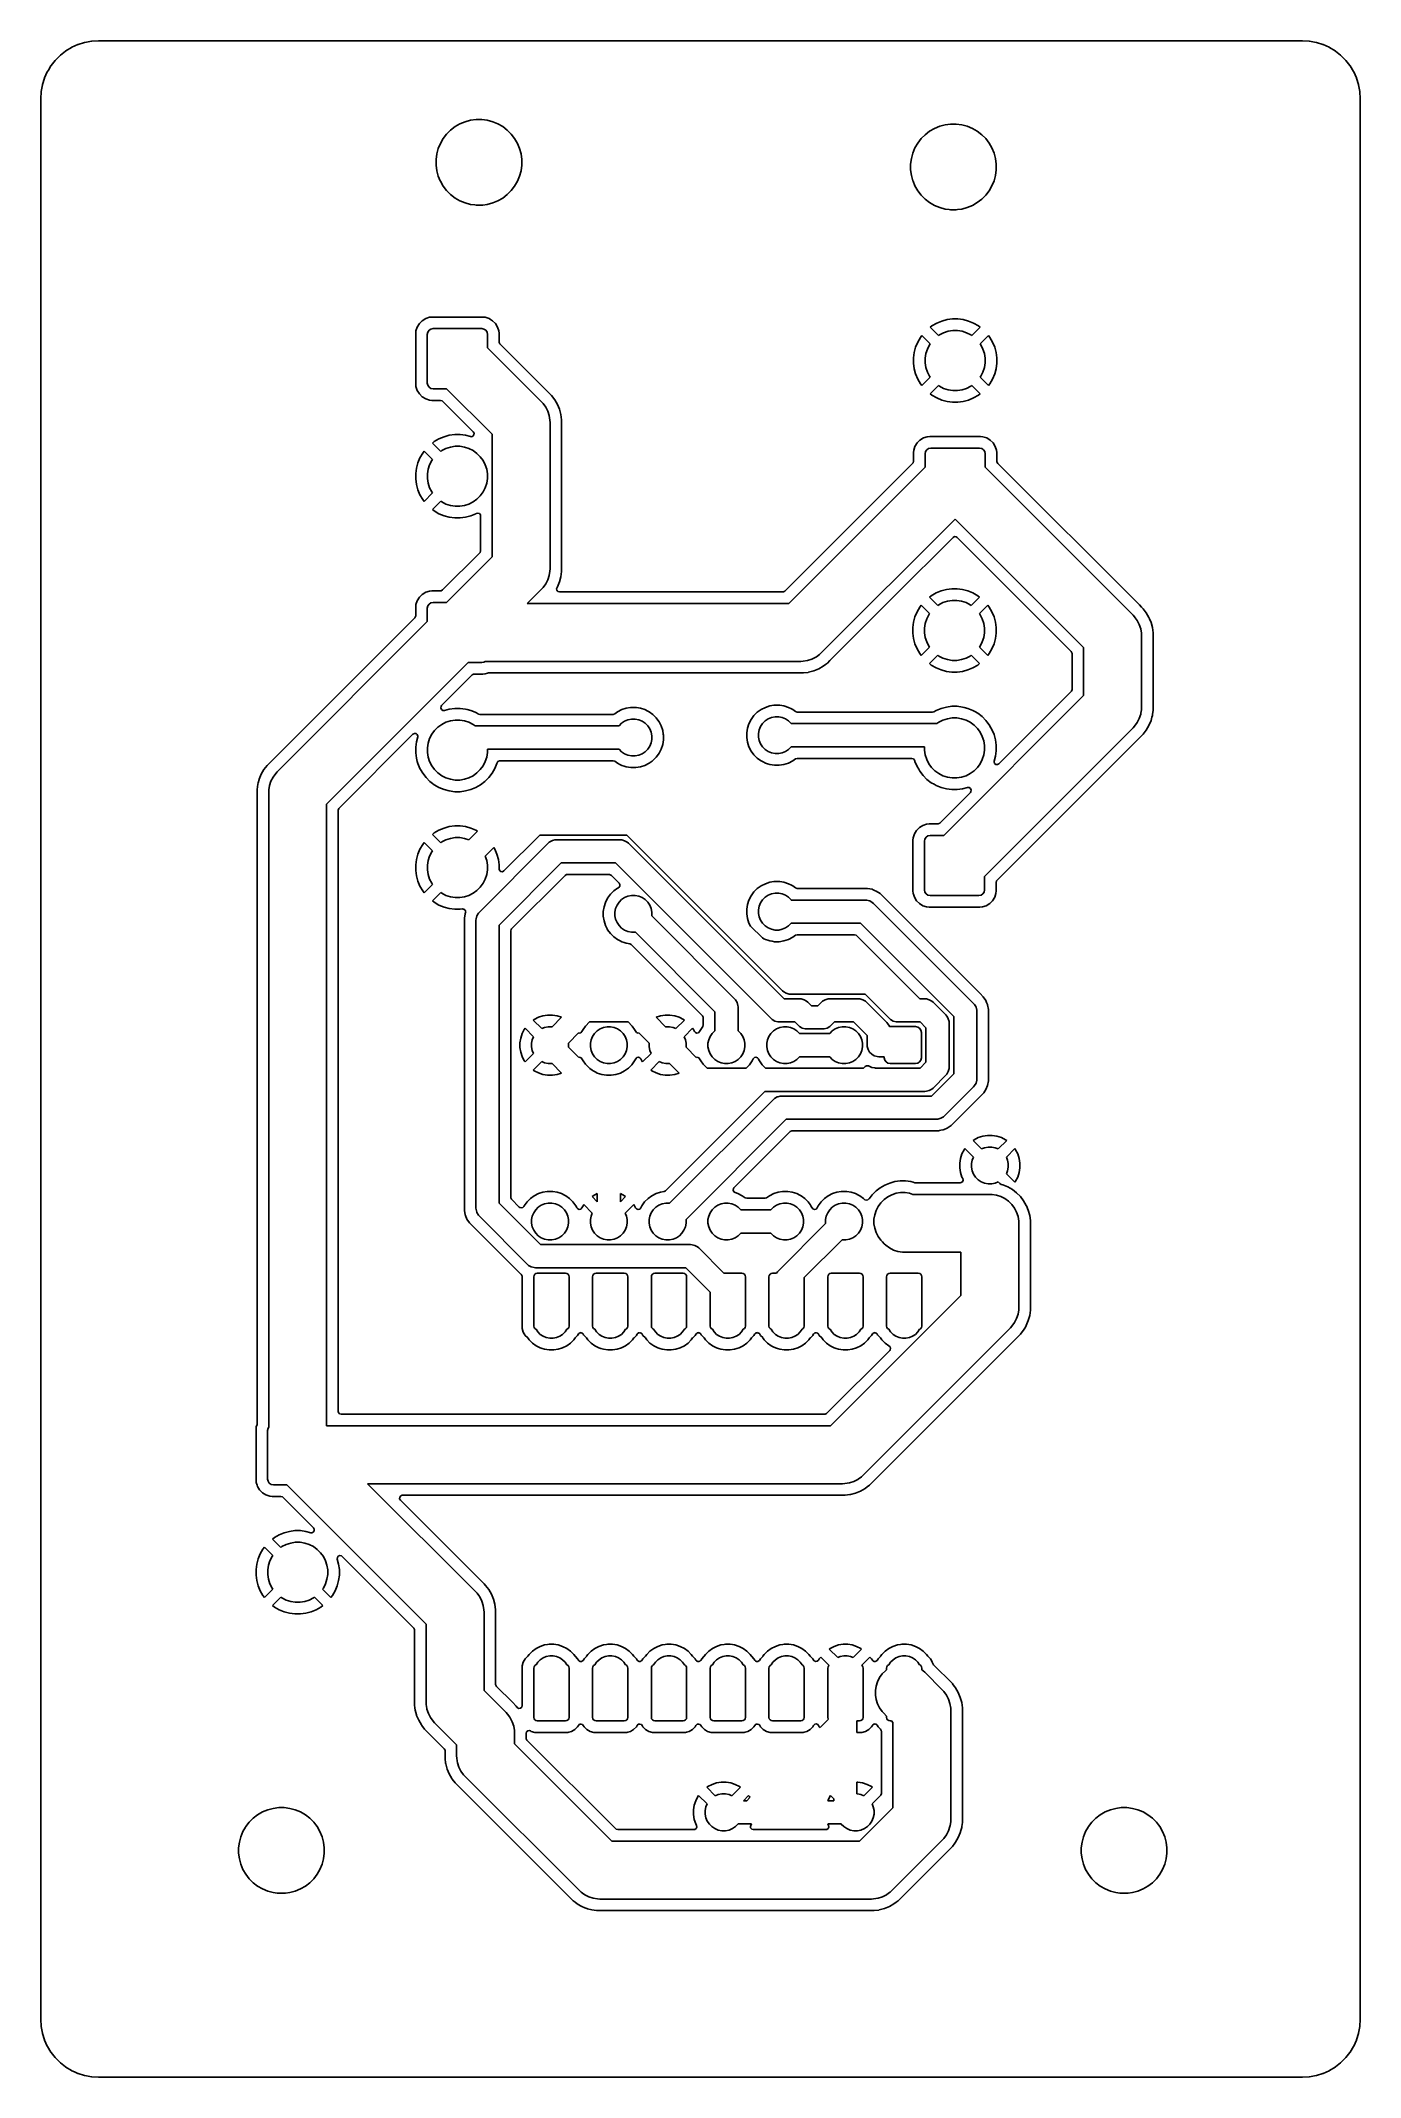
# Model space of a CAD drawing. Header units: millimetres. Extents: x 63.3 to 120.2, y -110.5 to -22.5.
import ezdxf

# ---------------------------------------------------------------- set-up
doc = ezdxf.new("R2010")
doc.units = ezdxf.units.MM
doc.layers.add('BLACK', color=7, linetype='CONTINUOUS')

msp = doc.modelspace()

# ---------------------------------------------------------------- linework, layer by layer
at = {"layer": 'BLACK', "linetype": 'CONTINUOUS'}
for p, q in [((64.336534, -22.949075), (64.582012, -22.80068)), ((64.582012, -22.80068), (64.595258, -22.793727)), ((64.595258, -22.793727), (64.856842, -22.675997)), ((64.856842, -22.675997), (64.870812, -22.670699)), ((64.870812, -22.670699), (65.144668, -22.585362)), ((65.144668, -22.585362), (65.159198, -22.58178)), ((65.159198, -22.58178), (65.441344, -22.530075)), ((65.441344, -22.530075), (65.456201, -22.528271)), ((65.456201, -22.528271), (65.746264, -22.510726)), ((65.746264, -22.510726), (65.753751, -22.5105)), ((65.753751, -22.5105), (65.815892, -22.5105)), ((65.815892, -22.5105), (117.684108, -22.5105)), ((117.684108, -22.5105), (117.746249, -22.5105)), ((117.746249, -22.5105), (117.753736, -22.510726)), ((117.753736, -22.510726), (118.043796, -22.528271)), ((118.043796, -22.528271), (118.058659, -22.530076)), ((118.058659, -22.530076), (118.340797, -22.58178)), ((118.340797, -22.58178), (118.355334, -22.585363)), ((118.355334, -22.585363), (118.629182, -22.670698)), ((118.629182, -22.670698), (118.643163, -22.676)), ((118.643163, -22.676), (118.904734, -22.793724)), ((118.904734, -22.793724), (118.917987, -22.80068)), ((118.917987, -22.80068), (119.163458, -22.949071)), ((63.580959, -23.775381), (63.689075, -23.596534)), ((63.689075, -23.596534), (63.697567, -23.58423)), ((63.697567, -23.58423), (63.874481, -23.358417)), ((63.874481, -23.358417), (63.884396, -23.347226)), ((63.884396, -23.347226), (64.087226, -23.144396)), ((64.087226, -23.144396), (64.098417, -23.134481)), ((64.098417, -23.134481), (64.32423, -22.957567)), ((64.32423, -22.957567), (64.336534, -22.949075)), ((119.163458, -22.949071), (119.175776, -22.957573)), ((119.175776, -22.957573), (119.401573, -23.134474)), ((119.401573, -23.134474), (119.412781, -23.144404)), ((119.412781, -23.144404), (119.615595, -23.347218)), ((119.615595, -23.347218), (119.625525, -23.358426)), ((119.625525, -23.358426), (119.802422, -23.584217)), ((119.802422, -23.584217), (119.810928, -23.596541)), ((119.810928, -23.596541), (119.959319, -23.842012)), ((63.270076, -24.70134), (63.32178, -24.419202)), ((63.32178, -24.419202), (63.325364, -24.404664)), ((63.325364, -24.404664), (63.410699, -24.130812)), ((63.410699, -24.130812), (63.415997, -24.116842)), ((63.415997, -24.116842), (63.533727, -23.855258)), ((63.533727, -23.855258), (63.54068, -23.842012)), ((63.54068, -23.842012), (63.580959, -23.775381)), ((119.959319, -23.842012), (119.966277, -23.855269)), ((119.966277, -23.855269), (120.083994, -24.116823)), ((120.083994, -24.116823), (120.089304, -24.130825)), ((120.089304, -24.130825), (120.174635, -24.404664)), ((120.174635, -24.404664), (120.178219, -24.419202)), ((120.178219, -24.419202), (120.229923, -24.70134)), ((63.2505, -25.01375), (63.250726, -25.006263)), ((63.2505, -27.643711), (63.2505, -25.01375)), ((63.250726, -25.006263), (63.268271, -24.716205)), ((63.268271, -24.716205), (63.270076, -24.70134)), ((120.229923, -24.70134), (120.231728, -24.716205)), ((120.231728, -24.716205), (120.249274, -25.006263)), ((120.249274, -25.006263), (120.2495, -25.01375)), ((120.2495, -25.01375), (120.2495, -108.006249)), ((80.954756, -26.370739), (80.783239, -26.542256)), ((80.954763, -26.370733), (80.954756, -26.370739)), ((81.147206, -26.223067), (80.954763, -26.370733)), ((81.357285, -26.101777), (81.147206, -26.223067)), ((81.357294, -26.101773), (81.357285, -26.101777)), ((81.581395, -26.008947), (81.357294, -26.101773)), ((81.815714, -25.946161), (81.581395, -26.008947)), ((82.056211, -25.9145), (81.815714, -25.946161)), ((82.056212, -25.9145), (82.056211, -25.9145)), ((82.298788, -25.9145), (82.056212, -25.9145)), ((82.298789, -25.9145), (82.298788, -25.9145)), ((82.539285, -25.946161), (82.298789, -25.9145)), ((82.773604, -26.008947), (82.539285, -25.946161)), ((82.997705, -26.101773), (82.773604, -26.008947)), ((82.997712, -26.101776), (82.997705, -26.101773)), ((83.207789, -26.223064), (82.997712, -26.101776)), ((83.207792, -26.223066), (83.207789, -26.223064)), ((83.207793, -26.223067), (83.207792, -26.223066)), ((83.400236, -26.370733), (83.207793, -26.223067)), ((83.400243, -26.370739), (83.400236, -26.370733)), ((83.57176, -26.542256), (83.400243, -26.370739)), ((101.857285, -26.301777), (101.647206, -26.423067)), ((101.857294, -26.301773), (101.857285, -26.301777)), ((102.081395, -26.208947), (101.857294, -26.301773)), ((102.315714, -26.146161), (102.081395, -26.208947)), ((102.556211, -26.1145), (102.315714, -26.146161)), ((102.556212, -26.1145), (102.556211, -26.1145)), ((102.798788, -26.1145), (102.556212, -26.1145)), ((102.798789, -26.1145), (102.798788, -26.1145)), ((103.039285, -26.146161), (102.798789, -26.1145)), ((103.273604, -26.208947), (103.039285, -26.146161)), ((103.497705, -26.301773), (103.273604, -26.208947)), ((103.497712, -26.301776), (103.497705, -26.301773)), ((103.707789, -26.423064), (103.497712, -26.301776)), ((80.421447, -27.168895), (80.358661, -27.403214)), ((80.514273, -26.944794), (80.421447, -27.168895)), ((80.514277, -26.944785), (80.514273, -26.944794)), ((80.631204, -26.742263), (80.514277, -26.944785)), ((80.635564, -26.734711), (80.631204, -26.742263)), ((80.635567, -26.734706), (80.635564, -26.73471)), ((80.635564, -26.73471), (80.635564, -26.734711)), ((80.783233, -26.542263), (80.635567, -26.734706)), ((80.783239, -26.542256), (80.783233, -26.542263)), ((83.571765, -26.542262), (83.57176, -26.542256)), ((83.719436, -26.734711), (83.571765, -26.542262)), ((83.840724, -26.944788), (83.719436, -26.734711)), ((83.933554, -27.1689), (83.840724, -26.944788)), ((83.996338, -27.403211), (83.933554, -27.1689)), ((101.014273, -27.144794), (100.921447, -27.368895)), ((101.014277, -27.144785), (101.014273, -27.144794)), ((101.135567, -26.934706), (101.014277, -27.144785)), ((101.283233, -26.742263), (101.135567, -26.934706)), ((101.283239, -26.742256), (101.283233, -26.742263)), ((101.454756, -26.570739), (101.283239, -26.742256)), ((101.454763, -26.570733), (101.454756, -26.570739)), ((101.647206, -26.423067), (101.454763, -26.570733)), ((103.707792, -26.423066), (103.707789, -26.423064)), ((103.707793, -26.423067), (103.707792, -26.423066)), ((103.900236, -26.570733), (103.707793, -26.423067)), ((103.900243, -26.570739), (103.900236, -26.570733)), ((104.07176, -26.742256), (103.900243, -26.570739)), ((104.071765, -26.742262), (104.07176, -26.742256)), ((104.219436, -26.934711), (104.071765, -26.742262)), ((104.340724, -27.144788), (104.219436, -26.934711)), ((104.433554, -27.3689), (104.340724, -27.144788)), ((63.2505, -82.509991), (63.2505, -27.643711)), ((80.358661, -27.403214), (80.327, -27.643711)), ((80.327, -27.643711), (80.327, -27.886288)), ((80.327, -27.886288), (80.358661, -28.126785)), ((80.358661, -28.126785), (80.421447, -28.361104)), ((83.933554, -28.3611), (83.996338, -28.126789)), ((84.028, -27.643712), (83.996338, -27.403211)), ((83.996338, -28.126789), (84.028, -27.886288)), ((84.028, -27.843711), (84.028, -27.643712)), ((84.028, -27.886288), (84.028, -27.843711)), ((100.858661, -27.603214), (100.827, -27.843711)), ((100.827, -27.843711), (100.827, -28.086288)), ((100.827, -28.086288), (100.858661, -28.326785)), ((100.921447, -27.368895), (100.858661, -27.603214)), ((104.496338, -27.603211), (104.433554, -27.3689)), ((104.528, -27.843712), (104.496338, -27.603211)), ((104.496338, -28.326789), (104.528, -28.086288)), ((104.528, -28.086288), (104.528, -27.843712)), ((80.421447, -28.361104), (80.50429, -28.561104)), ((80.50429, -28.561104), (80.514276, -28.585212)), ((80.514276, -28.585212), (80.635564, -28.795289)), ((80.635564, -28.795289), (80.635566, -28.795292)), ((80.635566, -28.795292), (80.635567, -28.795293)), ((80.635567, -28.795293), (80.783233, -28.987736)), ((80.783233, -28.987736), (80.783239, -28.987743)), ((80.783239, -28.987743), (80.954756, -29.15926)), ((83.400238, -29.159265), (83.571765, -28.987738)), ((83.571765, -28.987738), (83.719436, -28.795289)), ((83.719436, -28.795289), (83.840724, -28.585212)), ((83.840724, -28.585212), (83.933554, -28.3611)), ((100.858661, -28.326785), (100.921447, -28.561104)), ((100.921447, -28.561104), (100.931433, -28.585212)), ((100.931433, -28.585212), (101.014276, -28.785212)), ((101.014276, -28.785212), (101.135564, -28.995289)), ((101.135564, -28.995289), (101.135566, -28.995292)), ((101.135566, -28.995292), (101.135567, -28.995293)), ((101.135567, -28.995293), (101.283233, -29.187736)), ((104.071765, -29.187738), (104.219436, -28.995289)), ((104.219436, -28.995289), (104.340724, -28.785212)), ((104.340724, -28.785212), (104.433554, -28.5611)), ((104.433554, -28.5611), (104.496338, -28.326789)), ((80.954756, -29.15926), (80.954762, -29.159265)), ((80.954762, -29.159265), (81.147211, -29.306936)), ((81.147211, -29.306936), (81.357288, -29.428224)), ((81.357288, -29.428224), (81.5814, -29.521054)), ((81.5814, -29.521054), (81.815711, -29.583838)), ((81.815711, -29.583838), (81.996086, -29.607584)), ((81.996086, -29.607584), (82.056211, -29.6155)), ((82.056211, -29.6155), (82.056212, -29.6155)), ((82.056212, -29.6155), (82.298789, -29.6155)), ((82.298789, -29.6155), (82.346888, -29.609167)), ((82.346888, -29.609167), (82.539289, -29.583838)), ((82.539289, -29.583838), (82.7736, -29.521054)), ((82.7736, -29.521054), (82.997712, -29.428224)), ((82.997712, -29.428224), (83.207789, -29.306936)), ((83.207789, -29.306936), (83.400238, -29.159265)), ((101.283233, -29.187736), (101.283239, -29.187743)), ((101.283239, -29.187743), (101.454756, -29.35926)), ((101.454756, -29.35926), (101.454762, -29.359265)), ((101.454762, -29.359265), (101.647211, -29.506936)), ((101.647211, -29.506936), (101.857288, -29.628224)), ((101.857288, -29.628224), (102.0814, -29.721054)), ((102.0814, -29.721054), (102.315711, -29.783838)), ((102.315711, -29.783838), (102.496086, -29.807584)), ((102.496086, -29.807584), (102.556211, -29.8155)), ((102.556211, -29.8155), (102.556212, -29.8155)), ((102.556212, -29.8155), (102.798789, -29.8155)), ((102.798789, -29.8155), (102.846888, -29.809167)), ((102.846888, -29.809167), (103.039289, -29.783838)), ((103.039289, -29.783838), (103.2736, -29.721054)), ((103.2736, -29.721054), (103.497712, -29.628224)), ((103.497712, -29.628224), (103.707789, -29.506936)), ((103.707789, -29.506936), (103.900238, -29.359265)), ((103.900238, -29.359265), (104.071765, -29.187738)), ((79.46, -35.047204), (79.4495, -35.149983)), ((79.4495, -35.149983), (79.4495, -37.350001)), ((79.460001, -35.047204), (79.46, -35.047204)), ((79.511191, -34.892721), (79.460001, -35.047203)), ((79.460001, -35.047203), (79.460001, -35.047204)), ((79.515185, -34.880668), (79.511191, -34.892721)), ((79.515187, -34.880663), (79.515185, -34.880668)), ((79.607289, -34.731342), (79.515187, -34.880663)), ((79.731342, -34.607289), (79.607289, -34.731342)), ((79.880663, -34.515187), (79.731342, -34.607289)), ((79.880668, -34.515185), (79.880663, -34.515187)), ((80.0472, -34.460001), (79.880668, -34.515185)), ((79.95, -35.2), (79.96903, -35.104329)), ((79.96903, -35.104329), (80.023223, -35.023223)), ((80.023223, -35.023223), (80.104329, -34.96903)), ((80.047203, -34.46), (80.0472, -34.460001)), ((80.149981, -34.449501), (80.047203, -34.46)), ((80.104329, -34.96903), (80.2, -34.95)), ((80.149998, -34.4495), (80.149981, -34.449501)), ((82.35001, -34.4495), (80.149998, -34.4495)), ((80.2, -34.95), (82.3, -34.95)), ((82.3, -34.95), (82.395671, -34.96903)), ((82.452795, -34.46), (82.35001, -34.4495)), ((82.395671, -34.96903), (82.476777, -35.023223)), ((82.452797, -34.460001), (82.452795, -34.46)), ((82.617862, -34.514698), (82.452797, -34.460001)), ((82.476777, -35.023223), (82.53097, -35.104329)), ((82.53097, -35.104329), (82.55, -35.2)), ((82.619331, -34.515185), (82.617862, -34.514698)), ((82.619336, -34.515187), (82.619331, -34.515185)), ((82.675888, -34.550069), (82.619336, -34.515187)), ((82.768656, -34.607288), (82.675888, -34.550069)), ((82.892712, -34.731344), (82.768656, -34.607288)), ((82.984814, -34.880666), (82.892712, -34.731344)), ((83.039999, -35.047203), (82.984814, -34.880666)), ((83.050498, -35.149981), (83.039999, -35.047203)), ((83.050499, -35.149998), (83.050498, -35.149981)), ((83.050499, -35.523556), (83.050499, -35.149998)), ((101.747818, -34.83015), (101.666275, -34.89272)), ((101.666275, -34.89272), (101.666275, -34.892721)), ((101.666275, -34.892721), (102.026947, -35.253393)), ((101.747828, -34.830144), (101.747818, -34.83015)), ((101.952171, -34.712165), (101.747828, -34.830144)), ((101.95218, -34.71216), (101.952171, -34.712165)), ((102.170162, -34.62187), (101.95218, -34.71216)), ((102.070752, -35.221568), (102.252512, -35.128957)), ((102.398085, -34.560799), (102.170162, -34.62187)), ((102.252512, -35.128957), (102.446521, -35.065919)), ((102.632014, -34.53), (102.398085, -34.560799)), ((102.446521, -35.065919), (102.648003, -35.034007)), ((102.867985, -34.53), (102.632014, -34.53)), ((102.648003, -35.034007), (102.851997, -35.034007)), ((102.851997, -35.034007), (103.053479, -35.065919)), ((103.101914, -34.560799), (102.867985, -34.53)), ((103.053479, -35.065919), (103.247488, -35.128957)), ((103.329838, -34.62187), (103.101914, -34.560799)), ((103.247488, -35.128957), (103.429248, -35.221568)), ((103.547819, -34.71216), (103.329836, -34.62187)), ((103.329836, -34.62187), (103.329838, -34.62187)), ((103.473051, -35.253393), (103.833723, -34.892721)), ((103.547828, -34.712165), (103.547819, -34.71216)), ((103.752171, -34.830144), (103.547828, -34.712165)), ((103.752172, -34.830145), (103.752171, -34.830144)), ((103.833723, -34.892721), (103.752172, -34.830145)), ((79.95, -37.3), (79.95, -35.2)), ((82.55, -35.2), (82.55, -35.782233)), ((82.55, -35.782233), (84.883883, -38.116116)), ((83.053333, -35.549914), (83.050499, -35.523556)), ((83.086818, -35.611237), (83.053333, -35.549914)), ((83.687595, -36.212014), (83.086818, -35.611237)), ((100.980799, -35.978085), (100.95, -36.212014)), ((101.04187, -35.750162), (100.980799, -35.978085)), ((101.13216, -35.53218), (101.04187, -35.750162)), ((101.132165, -35.532171), (101.13216, -35.53218)), ((101.250144, -35.327828), (101.132165, -35.532171)), ((101.25015, -35.327818), (101.250144, -35.327828)), ((101.31272, -35.246275), (101.25015, -35.327818)), ((101.312721, -35.246275), (101.31272, -35.246275)), ((101.673393, -35.606947), (101.312721, -35.246275)), ((101.454007, -36.228003), (101.485919, -36.026521)), ((101.485919, -36.026521), (101.548957, -35.832512)), ((101.548957, -35.832512), (101.641568, -35.650752)), ((101.641568, -35.650752), (101.673393, -35.606947)), ((102.026947, -35.253393), (102.070752, -35.221568)), ((103.429248, -35.221568), (103.473051, -35.253393)), ((104.187277, -35.246275), (103.826605, -35.606946)), ((103.826605, -35.606946), (103.858432, -35.650752)), ((103.858432, -35.650752), (103.951043, -35.832512)), ((103.951043, -35.832512), (104.014081, -36.026521)), ((104.014081, -36.026521), (104.045993, -36.228003)), ((104.249854, -35.327827), (104.187277, -35.246275)), ((104.249855, -35.327828), (104.249854, -35.327827)), ((104.367834, -35.532171), (104.249855, -35.327828)), ((104.367839, -35.53218), (104.367834, -35.532171)), ((104.458129, -35.750162), (104.367839, -35.53218)), ((104.5192, -35.978085), (104.458129, -35.750162)), ((104.549999, -36.212014), (104.5192, -35.978085)), ((83.771225, -36.295644), (83.687595, -36.212014)), ((84.603399, -37.127819), (83.771225, -36.295644)), ((100.95, -36.212014), (100.95, -36.447985)), ((100.95, -36.447985), (100.980799, -36.681914)), ((100.980799, -36.681914), (101.04187, -36.909837)), ((101.04187, -36.909837), (101.13216, -37.127819)), ((101.454007, -36.431997), (101.454007, -36.228003)), ((101.485919, -36.633479), (101.454007, -36.431997)), ((101.548957, -36.827488), (101.485919, -36.633479)), ((101.641568, -37.009248), (101.548957, -36.827488)), ((103.951043, -36.827488), (103.858432, -37.009248)), ((104.014081, -36.633479), (103.951043, -36.827488)), ((104.045993, -36.431997), (104.014081, -36.633479)), ((104.045993, -36.228003), (104.045993, -36.431997)), ((104.367839, -37.127819), (104.458129, -36.909837)), ((104.458129, -36.909837), (104.5192, -36.681914)), ((104.5192, -36.681914), (104.549999, -36.447985)), ((104.55, -36.212028), (104.549999, -36.212014)), ((104.549999, -36.447985), (104.55, -36.447971)), ((104.55, -36.447971), (104.55, -36.212028)), ((79.4495, -37.350001), (79.449501, -37.350018)), ((79.449501, -37.350018), (79.46, -37.452796)), ((79.46, -37.452796), (79.460001, -37.452799)), ((79.460001, -37.452799), (79.515185, -37.619331)), ((79.515185, -37.619331), (79.515186, -37.619334)), ((79.515186, -37.619334), (79.607288, -37.768656)), ((79.607288, -37.768656), (79.731344, -37.892712)), ((79.96903, -37.395671), (79.95, -37.3)), ((80.023223, -37.476777), (79.96903, -37.395671)), ((80.104329, -37.53097), (80.023223, -37.476777)), ((80.2, -37.55), (80.104329, -37.53097)), ((80.782234, -37.55), (80.2, -37.55)), ((82.75, -39.517766), (80.782234, -37.55)), ((85.156661, -37.681081), (84.603399, -37.127819)), ((85.242856, -37.767276), (85.156661, -37.681081)), ((85.282587, -37.807007), (85.242856, -37.767276)), ((85.282592, -37.807011), (85.282587, -37.807007)), ((85.318911, -37.84333), (85.282592, -37.807011)), ((101.13216, -37.127819), (101.132165, -37.127828)), ((101.132165, -37.127828), (101.250144, -37.332171)), ((101.250144, -37.332171), (101.250145, -37.332172)), ((101.250145, -37.332172), (101.312721, -37.413723)), ((101.312721, -37.413723), (101.673392, -37.053051)), ((101.673392, -37.053051), (101.641568, -37.009248)), ((102.026946, -37.406605), (101.666275, -37.767277)), ((101.666275, -37.767277), (101.747827, -37.829854)), ((101.747827, -37.829854), (101.747828, -37.829855)), ((101.747828, -37.829855), (101.952171, -37.947834)), ((102.070752, -37.438432), (102.026946, -37.406605)), ((102.252512, -37.531043), (102.070752, -37.438432)), ((102.446521, -37.594081), (102.252512, -37.531043)), ((102.648003, -37.625993), (102.446521, -37.594081)), ((102.851997, -37.625993), (102.648003, -37.625993)), ((103.053479, -37.594081), (102.851997, -37.625993)), ((103.247488, -37.531043), (103.053479, -37.594081)), ((103.429248, -37.438432), (103.247488, -37.531043)), ((103.473052, -37.406606), (103.429248, -37.438432)), ((103.833723, -37.767276), (103.473052, -37.406606)), ((103.547828, -37.947834), (103.752181, -37.82985)), ((103.752181, -37.82985), (103.833723, -37.767279)), ((103.858432, -37.009248), (103.826605, -37.053052)), ((103.826605, -37.053052), (104.187276, -37.413723)), ((103.833723, -37.767279), (103.833723, -37.767276)), ((104.187276, -37.413723), (104.187279, -37.413723)), ((104.187279, -37.413723), (104.24985, -37.332181)), ((104.24985, -37.332181), (104.367834, -37.127828)), ((104.367834, -37.127828), (104.367839, -37.127819)), ((79.731344, -37.892712), (79.880666, -37.984814)), ((79.880666, -37.984814), (80.047203, -38.039999)), ((80.047203, -38.039999), (80.149991, -38.0505)), ((80.149991, -38.0505), (80.523557, -38.050499)), ((80.523557, -38.050499), (80.590596, -38.070183)), ((80.590596, -38.070183), (80.611238, -38.086818)), ((80.611238, -38.086818), (81.934889, -39.410469)), ((84.883883, -38.116116), (84.950508, -38.18819)), ((84.950508, -38.18819), (85.0658, -38.346877)), ((85.0658, -38.346877), (85.154849, -38.521646)), ((85.154849, -38.521646), (85.215462, -38.708193)), ((85.215462, -38.708193), (85.246147, -38.901926)), ((85.318918, -37.843338), (85.318911, -37.84333)), ((85.458607, -38.025382), (85.318918, -37.843338)), ((85.458608, -38.025385), (85.458607, -38.025382)), ((85.458611, -38.025388), (85.458608, -38.025385)), ((85.573344, -38.224112), (85.458611, -38.025388)), ((85.661158, -38.436113), (85.573344, -38.224112)), ((85.720548, -38.657762), (85.661158, -38.436113)), ((85.7505, -38.885266), (85.720548, -38.657762)), ((101.952171, -37.947834), (101.95218, -37.947839)), ((101.95218, -37.947839), (102.170163, -38.038129)), ((102.170163, -38.038129), (102.170161, -38.038129)), ((102.170161, -38.038129), (102.398085, -38.0992)), ((102.398085, -38.0992), (102.632014, -38.129999)), ((102.632014, -38.129999), (102.632029, -38.13)), ((102.632029, -38.13), (102.867971, -38.13)), ((102.867971, -38.13), (102.867985, -38.129999)), ((102.867985, -38.129999), (103.101914, -38.0992)), ((103.101914, -38.0992), (103.329837, -38.038129)), ((103.329837, -38.038129), (103.547819, -37.947839)), ((103.547819, -37.947839), (103.547828, -37.947834)), ((80.898085, -39.560799), (80.670162, -39.62187)), ((81.132014, -39.53), (80.898085, -39.560799)), ((81.367985, -39.53), (81.132014, -39.53)), ((81.601915, -39.560799), (81.367985, -39.53)), ((81.815115, -39.617925), (81.601915, -39.560799)), ((81.921518, -39.597417), (81.856054, -39.621834)), ((81.96339, -39.541484), (81.921518, -39.597417)), ((81.934889, -39.410469), (81.968374, -39.471792)), ((81.968374, -39.471792), (81.96339, -39.541484)), ((82.75, -44.812233), (82.75, -39.517766)), ((85.246147, -38.901926), (85.25, -39)), ((85.25, -39), (85.25, -45.33)), ((85.7505, -45.444734), (85.7505, -38.885266)), ((79.750144, -40.327828), (79.632165, -40.532171)), ((79.75015, -40.327818), (79.750144, -40.327828)), ((79.81272, -40.246275), (79.75015, -40.327818)), ((79.812721, -40.246275), (79.81272, -40.246275)), ((80.173393, -40.606947), (79.812721, -40.246275)), ((80.247818, -39.83015), (80.166275, -39.89272)), ((80.166275, -39.89272), (80.166275, -39.892721)), ((80.166275, -39.892721), (80.526947, -40.253393)), ((80.247828, -39.830144), (80.247818, -39.83015)), ((80.452171, -39.712165), (80.247828, -39.830144)), ((80.45218, -39.71216), (80.452171, -39.712165)), ((80.670162, -39.62187), (80.45218, -39.71216)), ((80.526947, -40.253393), (80.570752, -40.221568)), ((80.570752, -40.221568), (80.752512, -40.128957)), ((80.752512, -40.128957), (80.946521, -40.065919)), ((80.946521, -40.065919), (81.148003, -40.034007)), ((81.148003, -40.034007), (81.351997, -40.034007)), ((81.351997, -40.034007), (81.553479, -40.065919)), ((81.553479, -40.065919), (81.747488, -40.128957)), ((81.747488, -40.128957), (81.929248, -40.221568)), ((81.856054, -39.621834), (81.815115, -39.617925)), ((81.929248, -40.221568), (82.094282, -40.341472)), ((82.094282, -40.341472), (82.238528, -40.485718)), ((100.96, -40.207204), (100.9495, -40.309983)), ((100.9495, -40.309983), (100.9495, -40.683556)), ((100.960001, -40.207204), (100.96, -40.207204)), ((101.015186, -40.040666), (100.960001, -40.207203)), ((100.960001, -40.207203), (100.960001, -40.207204)), ((101.015187, -40.040663), (101.015186, -40.040666)), ((101.107289, -39.891342), (101.015187, -40.040663)), ((101.231342, -39.767289), (101.107289, -39.891342)), ((101.380663, -39.675187), (101.231342, -39.767289)), ((101.380668, -39.675185), (101.380663, -39.675187)), ((101.5472, -39.620001), (101.380668, -39.675185)), ((101.45, -40.36), (101.46903, -40.264329)), ((101.45, -40.942233), (101.45, -40.36)), ((101.46903, -40.264329), (101.523223, -40.183223)), ((101.523223, -40.183223), (101.604329, -40.12903)), ((101.547203, -39.62), (101.5472, -39.620001)), ((101.649981, -39.609501), (101.547203, -39.62)), ((101.604329, -40.12903), (101.7, -40.11)), ((101.649998, -39.6095), (101.649981, -39.609501)), ((103.85001, -39.6095), (101.649998, -39.6095)), ((101.7, -40.11), (103.8, -40.11)), ((103.8, -40.11), (103.895671, -40.12903)), ((103.952795, -39.62), (103.85001, -39.6095)), ((103.895671, -40.12903), (103.976777, -40.183223)), ((103.952797, -39.620001), (103.952795, -39.62)), ((104.119334, -39.675186), (103.952797, -39.620001)), ((103.976777, -40.183223), (104.03097, -40.264329)), ((104.03097, -40.264329), (104.05, -40.36)), ((104.05, -40.36), (104.05, -40.942233)), ((104.268656, -39.767288), (104.119334, -39.675186)), ((104.392712, -39.891344), (104.268656, -39.767288)), ((104.484814, -40.040666), (104.392712, -39.891344)), ((104.539998, -40.2072), (104.484814, -40.040666)), ((104.539999, -40.207203), (104.539998, -40.2072)), ((104.550498, -40.309981), (104.539999, -40.207203)), ((104.550499, -40.309998), (104.550498, -40.309981)), ((104.550499, -40.683556), (104.550499, -40.309998)), ((79.480799, -40.978085), (79.45, -41.212014)), ((79.45, -41.212014), (79.45, -41.447985)), ((79.54187, -40.750162), (79.480799, -40.978085)), ((79.63216, -40.53218), (79.54187, -40.750162)), ((79.632165, -40.532171), (79.63216, -40.53218)), ((79.954007, -41.228003), (79.985919, -41.026521)), ((79.954007, -41.431997), (79.954007, -41.228003)), ((79.985919, -41.026521), (80.048957, -40.832512)), ((80.048957, -40.832512), (80.141568, -40.650752)), ((80.141568, -40.650752), (80.173393, -40.606947)), ((82.238528, -40.485718), (82.358432, -40.650752)), ((82.358432, -40.650752), (82.451043, -40.832512)), ((82.451043, -40.832512), (82.514081, -41.026521)), ((82.514081, -41.026521), (82.545993, -41.228003)), ((82.545993, -41.228003), (82.545993, -41.431997)), ((100.913181, -40.771237), (95.391238, -46.293181)), ((95.562234, -46.83), (101.45, -40.942233)), ((100.929815, -40.750595), (100.913181, -40.771237)), ((100.9495, -40.683556), (100.929815, -40.750595)), ((104.05, -40.942233), (110.433883, -47.326116)), ((104.553333, -40.709914), (104.550499, -40.683556)), ((104.586818, -40.771237), (104.553333, -40.709914)), ((110.706661, -46.891081), (104.586818, -40.771237)), ((79.45, -41.447985), (79.480799, -41.681914)), ((79.480799, -41.681914), (79.54187, -41.909837)), ((79.54187, -41.909837), (79.63216, -42.127819)), ((79.63216, -42.127819), (79.632165, -42.127828)), ((79.632165, -42.127828), (79.750144, -42.332171)), ((79.812721, -42.413723), (80.173392, -42.053051)), ((79.985919, -41.633479), (79.954007, -41.431997)), ((80.048957, -41.827488), (79.985919, -41.633479)), ((80.141568, -42.009248), (80.048957, -41.827488)), ((80.173392, -42.053051), (80.141568, -42.009248)), ((82.238528, -42.174282), (82.094282, -42.318528)), ((82.358432, -42.009248), (82.238528, -42.174282)), ((82.451043, -41.827488), (82.358432, -42.009248)), ((82.514081, -41.633479), (82.451043, -41.827488)), ((82.545993, -41.431997), (82.514081, -41.633479)), ((79.750144, -42.332171), (79.750145, -42.332172)), ((79.750145, -42.332172), (79.812721, -42.413723)), ((80.526946, -42.406605), (80.166275, -42.767277)), ((80.166275, -42.767277), (80.247827, -42.829854)), ((80.247827, -42.829854), (80.247828, -42.829855)), ((80.247828, -42.829855), (80.452171, -42.947834)), ((80.452171, -42.947834), (80.45218, -42.947839)), ((80.45218, -42.947839), (80.670163, -43.038129)), ((80.570752, -42.438432), (80.526946, -42.406605)), ((80.752512, -42.531043), (80.570752, -42.438432)), ((80.670163, -43.038129), (80.670161, -43.038129)), ((80.670161, -43.038129), (80.898085, -43.0992)), ((80.946521, -42.594081), (80.752512, -42.531043)), ((80.898085, -43.0992), (81.132014, -43.129999)), ((81.148003, -42.625993), (80.946521, -42.594081)), ((81.351997, -42.625993), (81.148003, -42.625993)), ((81.553479, -42.594081), (81.351997, -42.625993)), ((81.367985, -43.129999), (81.601914, -43.0992)), ((81.747488, -42.531043), (81.553479, -42.594081)), ((81.601914, -43.0992), (81.829837, -43.038129)), ((81.929248, -42.438432), (81.747488, -42.531043)), ((81.829837, -43.038129), (82.047819, -42.947839)), ((82.094282, -42.318528), (81.929248, -42.438432)), ((82.047819, -42.947839), (82.047832, -42.947832)), ((82.047832, -42.947832), (82.063498, -42.938788)), ((82.063498, -42.938788), (82.131398, -42.922314)), ((82.131398, -42.922314), (82.197426, -42.945166)), ((82.197426, -42.945166), (82.240617, -43.000086)), ((82.240617, -43.000086), (82.2495, -43.046174)), ((82.2495, -43.046174), (82.2495, -44.553556)), ((81.132014, -43.129999), (81.132029, -43.13)), ((81.132029, -43.13), (81.367971, -43.13)), ((81.367971, -43.13), (81.367985, -43.129999)), ((102.75, -43.177766), (96.963883, -48.963883)), ((100.122588, -46.512993), (102.662319, -43.973261)), ((102.662319, -43.973261), (102.723642, -43.939776)), ((102.723642, -43.939776), (102.793334, -43.94476)), ((108.3, -48.727766), (102.75, -43.177766)), ((102.793334, -43.94476), (102.837681, -43.973261)), ((102.837681, -43.973261), (107.763181, -48.898761)), ((82.213181, -44.641237), (80.611236, -46.243181)), ((80.782234, -46.78), (82.75, -44.812233)), ((82.229815, -44.620595), (82.213181, -44.641237)), ((82.2495, -44.553556), (82.229815, -44.620595)), ((85.215462, -45.621807), (85.154849, -45.808354)), ((85.246147, -45.428074), (85.215462, -45.621807)), ((85.25, -45.33), (85.246147, -45.428074)), ((85.661158, -45.893887), (85.720548, -45.672238)), ((85.720548, -45.672238), (85.7505, -45.444734)), ((79.607289, -46.561342), (79.515187, -46.710663)), ((79.731342, -46.437289), (79.607289, -46.561342)), ((79.880663, -46.345187), (79.731342, -46.437289)), ((79.880668, -46.345185), (79.880663, -46.345187)), ((80.0472, -46.290001), (79.880668, -46.345185)), ((80.047203, -46.29), (80.0472, -46.290001)), ((80.14998, -46.279501), (80.047203, -46.29)), ((80.149998, -46.2795), (80.14998, -46.279501)), ((80.523555, -46.2795), (80.149998, -46.2795)), ((80.549913, -46.276666), (80.523555, -46.2795)), ((80.611236, -46.243181), (80.549913, -46.276666)), ((84.883883, -46.213884), (84.267767, -46.83)), ((84.950508, -46.14181), (84.883883, -46.213884)), ((85.0658, -45.983123), (84.950508, -46.14181)), ((85.154849, -45.808354), (85.0658, -45.983123)), ((85.536278, -46.187853), (85.551629, -46.143501)), ((85.546222, -46.257011), (85.536278, -46.187853)), ((85.591977, -46.309815), (85.546222, -46.257011)), ((85.551629, -46.143501), (85.573338, -46.105898)), ((85.573338, -46.105898), (85.573344, -46.105888)), ((85.573344, -46.105888), (85.661158, -45.893887)), ((85.659016, -46.3295), (85.591977, -46.309815)), ((95.303557, -46.3295), (85.659016, -46.3295)), ((95.329915, -46.326666), (95.303557, -46.3295)), ((95.391238, -46.293181), (95.329915, -46.326666)), ((98.855299, -47.780282), (100.122588, -46.512993)), ((101.720318, -46.49015), (101.638775, -46.55272)), ((101.638775, -46.55272), (101.638775, -46.552721)), ((101.638775, -46.552721), (101.999447, -46.913393)), ((101.720328, -46.490144), (101.720318, -46.49015)), ((101.924671, -46.372165), (101.720328, -46.490144)), ((101.92468, -46.37216), (101.924671, -46.372165)), ((102.142662, -46.28187), (101.92468, -46.37216)), ((102.370585, -46.220799), (102.142662, -46.28187)), ((102.604514, -46.19), (102.370585, -46.220799)), ((102.840485, -46.19), (102.604514, -46.19)), ((103.074414, -46.220799), (102.840485, -46.19)), ((103.302338, -46.28187), (103.074414, -46.220799)), ((103.520319, -46.37216), (103.302336, -46.28187)), ((103.302336, -46.28187), (103.302338, -46.28187)), ((103.445551, -46.913393), (103.806223, -46.552721)), ((103.520328, -46.372165), (103.520319, -46.37216)), ((103.724671, -46.490144), (103.520328, -46.372165)), ((103.724672, -46.490145), (103.724671, -46.490144)), ((103.806223, -46.552721), (103.724672, -46.490145)), ((79.413181, -47.441237), (73.031084, -53.823333)), ((79.429815, -47.420595), (79.413181, -47.441237)), ((79.4495, -47.353556), (79.429815, -47.420595)), ((79.46, -46.877204), (79.4495, -46.979983)), ((79.4495, -46.979983), (79.4495, -47.353556)), ((79.460001, -46.877204), (79.46, -46.877204)), ((79.515186, -46.710666), (79.460001, -46.877203)), ((79.460001, -46.877203), (79.460001, -46.877204)), ((79.515187, -46.710663), (79.515186, -46.710666)), ((79.95, -47.03), (79.96903, -46.934329)), ((79.95, -47.612233), (79.95, -47.03)), ((79.96903, -46.934329), (80.023223, -46.853223)), ((80.023223, -46.853223), (80.104329, -46.79903)), ((80.104329, -46.79903), (80.2, -46.78)), ((80.2, -46.78), (80.782234, -46.78)), ((84.267767, -46.83), (95.562234, -46.83)), ((101.01437, -47.410162), (100.953299, -47.638085)), ((101.10466, -47.19218), (101.01437, -47.410162)), ((101.104665, -47.192171), (101.10466, -47.19218)), ((101.222644, -46.987828), (101.104665, -47.192171)), ((101.22265, -46.987818), (101.222644, -46.987828)), ((101.28522, -46.906275), (101.22265, -46.987818)), ((101.285221, -46.906275), (101.28522, -46.906275)), ((101.645893, -47.266947), (101.285221, -46.906275)), ((101.458419, -47.686521), (101.521457, -47.492512)), ((101.521457, -47.492512), (101.614068, -47.310752)), ((101.614068, -47.310752), (101.645893, -47.266947)), ((101.999447, -46.913393), (102.043252, -46.881568)), ((102.043252, -46.881568), (102.225012, -46.788957)), ((102.225012, -46.788957), (102.419021, -46.725919)), ((102.419021, -46.725919), (102.620503, -46.694007)), ((102.620503, -46.694007), (102.824497, -46.694007)), ((102.824497, -46.694007), (103.025979, -46.725919)), ((103.025979, -46.725919), (103.219988, -46.788957)), ((103.219988, -46.788957), (103.401748, -46.881568)), ((103.401748, -46.881568), (103.445551, -46.913393)), ((104.159777, -46.906275), (103.799105, -47.266946)), ((103.799105, -47.266946), (103.830932, -47.310752)), ((103.830932, -47.310752), (103.923543, -47.492512)), ((103.923543, -47.492512), (103.986581, -47.686521)), ((104.222354, -46.987827), (104.159777, -46.906275)), ((104.222355, -46.987828), (104.222354, -46.987827)), ((104.340334, -47.192171), (104.222355, -46.987828)), ((104.340339, -47.19218), (104.340334, -47.192171)), ((104.430629, -47.410162), (104.340339, -47.19218)), ((104.4917, -47.638085), (104.430629, -47.410162)), ((110.433883, -47.326116), (110.500508, -47.39819)), ((110.500508, -47.39819), (110.531783, -47.441237)), ((110.531783, -47.441237), (110.6158, -47.556877)), ((110.795563, -46.979983), (110.706661, -46.891081)), ((110.868918, -47.053338), (110.795563, -46.979983)), ((111.008607, -47.235382), (110.868918, -47.053338)), ((111.008608, -47.235385), (111.008607, -47.235382)), ((111.008611, -47.235388), (111.008608, -47.235385)), ((111.123344, -47.434112), (111.008611, -47.235388)), ((111.123346, -47.434117), (111.123344, -47.434112)), ((111.123349, -47.434123), (111.123346, -47.434117)), ((111.144469, -47.485112), (111.123349, -47.434123)), ((111.211158, -47.646113), (111.144469, -47.485112)), ((73.466117, -54.096117), (79.95, -47.612233)), ((97.343938, -49.291644), (98.763567, -47.872014)), ((98.763567, -47.872014), (98.855299, -47.780282)), ((100.953299, -47.638085), (100.9225, -47.872014)), ((100.9225, -47.872014), (100.9225, -48.107985)), ((100.9225, -48.107985), (100.953299, -48.341914)), ((100.953299, -48.341914), (101.01437, -48.569837)), ((101.426507, -47.888003), (101.458419, -47.686521)), ((101.426507, -48.091997), (101.426507, -47.888003)), ((101.458419, -48.293479), (101.426507, -48.091997)), ((101.521457, -48.487488), (101.458419, -48.293479)), ((103.986581, -48.293479), (103.923543, -48.487488)), ((103.986581, -47.686521), (104.018493, -47.888003)), ((104.018493, -48.091997), (103.986581, -48.293479)), ((104.018493, -47.888003), (104.018493, -48.091997)), ((104.430629, -48.569837), (104.4917, -48.341914)), ((104.522499, -47.872014), (104.4917, -47.638085)), ((104.4917, -48.341914), (104.522499, -48.107985)), ((104.5225, -47.872028), (104.522499, -47.872014)), ((104.522499, -48.107985), (104.5225, -48.107971)), ((104.5225, -48.107971), (104.5225, -47.872028)), ((110.6158, -47.556877), (110.704849, -47.731646)), ((110.704849, -47.731646), (110.765462, -47.918193)), ((110.765462, -47.918193), (110.796147, -48.111926)), ((110.796147, -48.111926), (110.8, -48.21)), ((110.8, -48.21), (110.8, -51.3225)), ((111.270548, -47.867762), (111.211158, -47.646113)), ((111.3005, -48.095266), (111.270548, -47.867762)), ((111.3005, -51.437234), (111.3005, -48.095266)), ((96.558354, -49.234849), (96.371807, -49.295462)), ((96.733123, -49.1458), (96.558354, -49.234849)), ((96.75487, -49.13), (96.733123, -49.1458)), ((96.89181, -49.030508), (96.75487, -49.13)), ((96.963883, -48.963883), (96.89181, -49.030508)), ((101.01437, -48.569837), (101.10466, -48.787819)), ((101.10466, -48.787819), (101.104665, -48.787828)), ((101.104665, -48.787828), (101.222644, -48.992171)), ((101.222644, -48.992171), (101.222645, -48.992172)), ((101.222645, -48.992172), (101.285221, -49.073723)), ((101.285221, -49.073723), (101.645892, -48.713051)), ((101.614068, -48.669248), (101.521457, -48.487488)), ((101.645892, -48.713051), (101.614068, -48.669248)), ((101.999446, -49.066605), (101.638775, -49.427277)), ((102.043252, -49.098432), (101.999446, -49.066605)), ((102.225012, -49.191043), (102.043252, -49.098432)), ((102.419021, -49.254081), (102.225012, -49.191043)), ((102.620503, -49.285993), (102.419021, -49.254081)), ((103.025979, -49.254081), (102.824497, -49.285993)), ((103.219988, -49.191043), (103.025979, -49.254081)), ((103.401748, -49.098432), (103.219988, -49.191043)), ((103.445552, -49.066606), (103.401748, -49.098432)), ((103.806223, -49.427276), (103.445552, -49.066606)), ((103.830932, -48.669248), (103.799106, -48.713052)), ((103.799106, -48.713052), (104.159776, -49.073723)), ((103.923543, -48.487488), (103.830932, -48.669248)), ((104.159776, -49.073723), (104.159779, -49.073723)), ((104.159779, -49.073723), (104.22235, -48.992181)), ((104.22235, -48.992181), (104.340334, -48.787828)), ((104.340334, -48.787828), (104.340339, -48.787819)), ((104.340339, -48.787819), (104.430629, -48.569837)), ((107.763181, -48.898761), (107.796666, -48.960084)), ((107.796666, -48.960084), (107.7995, -48.986442)), ((107.7995, -48.986442), (107.7995, -50.546056)), ((108.3, -50.804733), (108.3, -48.727766)), ((81.717767, -49.38), (75.6, -55.497766)), ((80.565818, -51.239762), (81.888762, -49.916818)), ((82.3, -49.38), (81.717767, -49.38)), ((81.888762, -49.916818), (81.950085, -49.883333)), ((81.950085, -49.883333), (81.976443, -49.880499)), ((81.976443, -49.880499), (82.350002, -49.880499)), ((82.395671, -49.36097), (82.3, -49.38)), ((82.350002, -49.880499), (82.350008, -49.880499)), ((82.350008, -49.880499), (82.452797, -49.869999)), ((82.442021, -49.33), (82.395671, -49.36097)), ((96.08, -49.33), (82.442021, -49.33)), ((82.452797, -49.869999), (82.553003, -49.836794)), ((82.553003, -49.836794), (82.592007, -49.8305)), ((82.592007, -49.8305), (96.194727, -49.8305)), ((96.178074, -49.326147), (96.08, -49.33)), ((96.371807, -49.295462), (96.178074, -49.326147)), ((96.194727, -49.8305), (96.194734, -49.8305)), ((96.194734, -49.8305), (96.395771, -49.804032)), ((96.395771, -49.804032), (96.395772, -49.804032)), ((96.395772, -49.804032), (96.422229, -49.80055)), ((96.422229, -49.80055), (96.422234, -49.800548)), ((96.422234, -49.800548), (96.422239, -49.800548)), ((96.422239, -49.800548), (96.643887, -49.741158)), ((96.643887, -49.741158), (96.855888, -49.653344)), ((96.855888, -49.653344), (97.054612, -49.538611)), ((97.054612, -49.538611), (97.145636, -49.468765)), ((97.145636, -49.468765), (97.236661, -49.39892)), ((97.236661, -49.39892), (97.236668, -49.398913)), ((97.236668, -49.398913), (97.343938, -49.291644)), ((101.638775, -49.427277), (101.720327, -49.489854)), ((101.720327, -49.489854), (101.720328, -49.489855)), ((101.720328, -49.489855), (101.924671, -49.607834)), ((101.924671, -49.607834), (101.92468, -49.607839)), ((101.92468, -49.607839), (102.142663, -49.698129)), ((102.142663, -49.698129), (102.142661, -49.698129)), ((102.142661, -49.698129), (102.370585, -49.7592)), ((102.370585, -49.7592), (102.604514, -49.789999)), ((102.604514, -49.789999), (102.604529, -49.79)), ((102.604529, -49.79), (102.840471, -49.79)), ((102.824497, -49.285993), (102.620503, -49.285993)), ((102.840471, -49.79), (102.840485, -49.789999)), ((102.840485, -49.789999), (103.074414, -49.7592)), ((103.074414, -49.7592), (103.302337, -49.698129)), ((103.302337, -49.698129), (103.520319, -49.607839)), ((103.520319, -49.607839), (103.520328, -49.607834)), ((103.520328, -49.607834), (103.724681, -49.48985)), ((103.724681, -49.48985), (103.806223, -49.427279)), ((103.806223, -49.427279), (103.806223, -49.427276)), ((102.254734, -56.85), (108.3, -50.804733)), ((107.763181, -50.633737), (104.642738, -53.75418)), ((107.779815, -50.613095), (107.763181, -50.633737)), ((107.7995, -50.546056), (107.779815, -50.613095)), ((80.530376, -51.342164), (80.541962, -51.273262)), ((80.55788, -51.406393), (80.530376, -51.342164)), ((80.541962, -51.273262), (80.565818, -51.239762)), ((80.615743, -51.445555), (80.55788, -51.406393)), ((80.685592, -51.447218), (80.615743, -51.445555)), ((80.897987, -51.390306), (80.685592, -51.447218)), ((80.752512, -51.958957), (80.946521, -51.895919)), ((81.131979, -51.359501), (80.897987, -51.390306)), ((80.946521, -51.895919), (81.148003, -51.864007)), ((81.131983, -51.3595), (81.131979, -51.359501)), ((81.131989, -51.3595), (81.131983, -51.3595)), ((81.368011, -51.3595), (81.131989, -51.3595)), ((81.148003, -51.864007), (81.351997, -51.864007)), ((81.351997, -51.864007), (81.553479, -51.895919)), ((81.368017, -51.3595), (81.368011, -51.3595)), ((81.36802, -51.359501), (81.368017, -51.3595)), ((81.60201, -51.390306), (81.36802, -51.359501)), ((81.553479, -51.895919), (81.747488, -51.958957)), ((81.602013, -51.390306), (81.60201, -51.390306)), ((81.602014, -51.390307), (81.602013, -51.390306)), ((81.666974, -51.407713), (81.602014, -51.390307)), ((81.829993, -51.451394), (81.666974, -51.407713)), ((82.015003, -51.528028), (81.829993, -51.451394)), ((82.048049, -51.541716), (82.015003, -51.528028)), ((82.141756, -51.595818), (82.048049, -51.541716)), ((82.154, -51.602887), (82.141756, -51.595818)), ((82.216, -51.6195), (82.154, -51.602887)), ((87.974238, -51.6195), (82.216, -51.6195)), ((87.981317, -51.619298), (87.974238, -51.6195)), ((88.047123, -51.595818), (87.981317, -51.619298)), ((88.168386, -51.507715), (88.047123, -51.595818)), ((88.350776, -51.414781), (88.168386, -51.507715)), ((88.342485, -52.001592), (88.472883, -51.914463)), ((88.545465, -51.351522), (88.350776, -51.414781)), ((88.472883, -51.914463), (88.617772, -51.854448)), ((88.723329, -51.323351), (88.545465, -51.351522)), ((88.617772, -51.854448), (88.771586, -51.823852)), ((88.747648, -51.3195), (88.723329, -51.323351)), ((88.952352, -51.3195), (88.747648, -51.3195)), ((88.771586, -51.823852), (88.928414, -51.823852)), ((88.928414, -51.823852), (89.082228, -51.854448)), ((88.979995, -51.323878), (88.952352, -51.3195)), ((89.154534, -51.351522), (88.979995, -51.323878)), ((89.082228, -51.854448), (89.227117, -51.914463)), ((89.349223, -51.414781), (89.154534, -51.351522)), ((89.227117, -51.914463), (89.357515, -52.001592)), ((89.474653, -51.478691), (89.349223, -51.414781)), ((89.53161, -51.507713), (89.474653, -51.478691)), ((89.531612, -51.507714), (89.53161, -51.507713)), ((89.531613, -51.507715), (89.531612, -51.507714)), ((89.697213, -51.628028), (89.531613, -51.507715)), ((89.841971, -51.772786), (89.697213, -51.628028)), ((89.954556, -51.927749), (89.841971, -51.772786)), ((93.937715, -51.838386), (93.844781, -52.020776)), ((94.058028, -51.672786), (93.937715, -51.838386)), ((94.202786, -51.528028), (94.058028, -51.672786)), ((94.368386, -51.407715), (94.202786, -51.528028)), ((94.550776, -51.314781), (94.368386, -51.407715)), ((94.431592, -52.012485), (94.542485, -51.901592)), ((94.542485, -51.901592), (94.672883, -51.814463)), ((94.745465, -51.251522), (94.550776, -51.314781)), ((94.672883, -51.814463), (94.817772, -51.754448)), ((94.923329, -51.223351), (94.745465, -51.251522)), ((94.817772, -51.754448), (94.971586, -51.723852)), ((94.947648, -51.2195), (94.923329, -51.223351)), ((95.152352, -51.2195), (94.947648, -51.2195)), ((94.971586, -51.723852), (95.128414, -51.723852)), ((95.128414, -51.723852), (95.282228, -51.754448)), ((95.179995, -51.223878), (95.152352, -51.2195)), ((95.354534, -51.251522), (95.179995, -51.223878)), ((95.282228, -51.754448), (95.427117, -51.814463)), ((95.549223, -51.314781), (95.354534, -51.251522)), ((95.427117, -51.814463), (95.557515, -51.901592)), ((95.674653, -51.378691), (95.549223, -51.314781)), ((95.557515, -51.901592), (95.668408, -52.012485)), ((95.73161, -51.407713), (95.674653, -51.378691)), ((95.731612, -51.407714), (95.73161, -51.407713)), ((95.731613, -51.407715), (95.731612, -51.407714)), ((95.852877, -51.495818), (95.731613, -51.407715)), ((95.858723, -51.499815), (95.852877, -51.495818)), ((95.925762, -51.5195), (95.858723, -51.499815)), ((101.77382, -51.5195), (95.925762, -51.5195)), ((101.83582, -51.502887), (101.77382, -51.5195)), ((101.924443, -51.451719), (101.83582, -51.502887)), ((101.924454, -51.451714), (101.924443, -51.451719)), ((102.142506, -51.361394), (101.924454, -51.451714)), ((102.043252, -51.961568), (102.225012, -51.868957)), ((102.370489, -51.300306), (102.142506, -51.361394)), ((102.225012, -51.868957), (102.419021, -51.805919)), ((102.604479, -51.269501), (102.370489, -51.300306)), ((102.419021, -51.805919), (102.620503, -51.774007)), ((102.604483, -51.2695), (102.604479, -51.269501)), ((102.604489, -51.2695), (102.604483, -51.2695)), ((102.840511, -51.2695), (102.604489, -51.2695)), ((102.620503, -51.774007), (102.824497, -51.774007)), ((102.824497, -51.774007), (103.025979, -51.805919)), ((102.840517, -51.2695), (102.840511, -51.2695)), ((102.84052, -51.269501), (102.840517, -51.2695)), ((103.07451, -51.300306), (102.84052, -51.269501)), ((103.025979, -51.805919), (103.219988, -51.868957)), ((103.074513, -51.300306), (103.07451, -51.300306)), ((103.074514, -51.300307), (103.074513, -51.300306)), ((103.146143, -51.3195), (103.074514, -51.300307)), ((103.302493, -51.361394), (103.146143, -51.3195)), ((103.219988, -51.868957), (103.401748, -51.961568)), ((103.520545, -51.451714), (103.302493, -51.361394)), ((103.520556, -51.451719), (103.520545, -51.451714)), ((103.603859, -51.499815), (103.520556, -51.451719)), ((103.72495, -51.569727), (103.603859, -51.499815)), ((103.724953, -51.569729), (103.72495, -51.569727)), ((103.724954, -51.56973), (103.724953, -51.569729)), ((103.912197, -51.713406), (103.724954, -51.56973)), ((103.912204, -51.713412), (103.912197, -51.713406)), ((104.079087, -51.880295), (103.912204, -51.713412)), ((104.079093, -51.880302), (104.079087, -51.880295)), ((104.123662, -51.938386), (104.079093, -51.880302)), ((110.704849, -51.800854), (110.6158, -51.975623)), ((110.765462, -51.614307), (110.704849, -51.800854)), ((110.772522, -51.56973), (110.765462, -51.614307)), ((110.796147, -51.420574), (110.772522, -51.56973)), ((110.8, -51.3225), (110.796147, -51.420574)), ((111.123344, -52.098388), (111.211158, -51.886387)), ((111.211158, -51.886387), (111.252159, -51.733368)), ((111.252159, -51.733368), (111.270548, -51.664739)), ((111.270548, -51.664739), (111.276504, -51.6195)), ((111.276504, -51.6195), (111.3005, -51.437234)), ((76.136814, -55.668766), (79.329764, -52.475816)), ((79.329764, -52.475816), (79.391084, -52.442333)), ((79.391084, -52.442333), (79.460776, -52.447317)), ((79.460776, -52.447317), (79.516709, -52.489189)), ((79.537217, -52.595592), (79.480306, -52.807987)), ((79.516709, -52.489189), (79.541126, -52.554653)), ((79.541126, -52.554653), (79.537217, -52.595592)), ((79.985919, -52.856521), (80.048957, -52.662512)), ((80.048957, -52.662512), (80.141568, -52.480752)), ((80.141568, -52.480752), (80.261472, -52.315718)), ((80.261472, -52.315718), (80.405718, -52.171472)), ((80.405718, -52.171472), (80.570752, -52.051568)), ((80.570752, -52.051568), (80.752512, -51.958957)), ((81.747488, -51.958957), (81.929248, -52.051568)), ((81.929248, -52.051568), (82.023437, -52.12)), ((82.023437, -52.12), (88.226571, -52.12)), ((88.226571, -52.12), (88.231592, -52.112485)), ((88.231592, -52.112485), (88.342485, -52.001592)), ((89.357515, -52.001592), (89.468408, -52.112485)), ((89.468408, -52.112485), (89.555537, -52.242883)), ((89.555537, -52.242883), (89.615552, -52.387772)), ((89.615552, -52.387772), (89.646148, -52.541586)), ((89.646148, -52.698414), (89.615552, -52.852228)), ((89.646148, -52.541586), (89.646148, -52.698414)), ((89.962287, -51.93839), (89.954556, -51.927749)), ((89.978546, -51.970301), (89.962287, -51.93839)), ((90.055218, -52.120776), (89.978546, -51.970301)), ((90.118477, -52.315465), (90.055218, -52.120776)), ((90.143875, -52.475818), (90.118477, -52.315465)), ((90.118477, -52.924534), (90.1505, -52.722352)), ((90.1505, -52.517648), (90.143875, -52.475818)), ((90.1505, -52.722352), (90.1505, -52.517648)), ((93.781522, -52.215465), (93.7495, -52.417648)), ((93.7495, -52.417648), (93.7495, -52.622351)), ((93.7495, -52.622351), (93.781522, -52.824534)), ((93.844781, -52.020776), (93.781522, -52.215465)), ((94.253852, -52.441586), (94.284448, -52.287772)), ((94.253852, -52.598414), (94.253852, -52.441586)), ((94.284448, -52.752228), (94.253852, -52.598414)), ((94.284448, -52.287772), (94.344463, -52.142883)), ((94.344463, -52.897117), (94.284448, -52.752228)), ((94.344463, -52.142883), (94.431592, -52.012485)), ((95.668408, -52.012485), (95.673429, -52.02)), ((95.673429, -52.02), (101.962827, -52.02)), ((101.962827, -52.02), (102.043252, -51.961568)), ((103.401748, -51.961568), (103.566782, -52.081472)), ((103.566782, -52.081472), (103.711028, -52.225718)), ((103.711028, -52.225718), (103.830932, -52.390752)), ((103.830932, -52.390752), (103.923543, -52.572512)), ((103.923543, -52.572512), (103.986581, -52.766521)), ((103.986581, -52.766521), (104.018493, -52.968003)), ((110.433883, -52.206384), (104.0225, -58.617766)), ((104.222773, -52.06755), (104.123662, -51.938386)), ((104.298618, -52.198918), (104.222773, -52.06755)), ((104.34078, -52.271943), (104.298618, -52.198918)), ((104.340782, -52.271948), (104.34078, -52.271943)), ((104.340784, -52.271951), (104.340782, -52.271948)), ((104.431106, -52.490007), (104.340784, -52.271951)), ((104.492193, -52.717986), (104.431106, -52.490007)), ((104.523, -52.951989), (104.492193, -52.717986)), ((104.559313, -58.788766), (110.86892, -52.479161)), ((110.500508, -52.13431), (110.433883, -52.206384)), ((110.6158, -51.975623), (110.500508, -52.13431)), ((110.86892, -52.479161), (110.958858, -52.361951)), ((110.958858, -52.361951), (111.008611, -52.297112)), ((111.008611, -52.297112), (111.123344, -52.098388)), ((79.449501, -53.041979), (79.4495, -53.041995)), ((79.4495, -53.041995), (79.4495, -53.278004)), ((79.4495, -53.278004), (79.449501, -53.27802)), ((79.480306, -52.807987), (79.449501, -53.041979)), ((79.449501, -53.27802), (79.4803, -53.511966)), ((79.4803, -53.511966), (79.480307, -53.512014)), ((79.480307, -53.512014), (79.518016, -53.652745)), ((79.518016, -53.652745), (79.541394, -53.739993)), ((79.954007, -53.058003), (79.985919, -52.856521)), ((79.954007, -53.261997), (79.954007, -53.058003)), ((79.985919, -53.463479), (79.954007, -53.261997)), ((80.048957, -53.657488), (79.985919, -53.463479)), ((80.141568, -53.839248), (80.048957, -53.657488)), ((82.451043, -53.657488), (82.358432, -53.839248)), ((82.514081, -53.463479), (82.451043, -53.657488)), ((82.545993, -53.261997), (82.514081, -53.463479)), ((88.226571, -53.12), (82.545993, -53.12)), ((82.545993, -53.12), (82.545993, -53.261997)), ((82.965999, -53.712405), (83.002364, -53.652745)), ((83.002364, -53.652745), (83.065212, -53.622217)), ((83.065212, -53.622217), (83.085773, -53.6205)), ((83.085773, -53.6205), (87.974238, -53.6205)), ((87.974238, -53.6205), (88.041277, -53.640185)), ((88.041277, -53.640185), (88.047119, -53.644179)), ((88.047119, -53.644179), (88.16839, -53.732287)), ((88.231592, -53.127515), (88.226571, -53.12)), ((88.342485, -53.238408), (88.231592, -53.127515)), ((88.472883, -53.325537), (88.342485, -53.238408)), ((88.617772, -53.385552), (88.472883, -53.325537)), ((88.771586, -53.416148), (88.617772, -53.385552)), ((88.928414, -53.416148), (88.771586, -53.416148)), ((89.082228, -53.385552), (88.928414, -53.416148)), ((89.227117, -53.325537), (89.082228, -53.385552)), ((89.357515, -53.238408), (89.227117, -53.325537)), ((89.468408, -53.127515), (89.357515, -53.238408)), ((89.555537, -52.997117), (89.468408, -53.127515)), ((89.53161, -53.732287), (89.658379, -53.640185)), ((89.615552, -52.852228), (89.555537, -52.997117)), ((89.658379, -53.640185), (89.697213, -53.611971)), ((89.697213, -53.611971), (89.697215, -53.611968)), ((89.697215, -53.611968), (89.697219, -53.611966)), ((89.697219, -53.611966), (89.841966, -53.467219)), ((89.841966, -53.467219), (89.841968, -53.467215)), ((89.841968, -53.467215), (89.841971, -53.467213)), ((89.841971, -53.467213), (89.894732, -53.39459)), ((89.894732, -53.39459), (89.962287, -53.30161)), ((89.962287, -53.30161), (90.05522, -53.119219)), ((90.05522, -53.119219), (90.118477, -52.924534)), ((93.781522, -52.824534), (93.844781, -53.019223)), ((93.844781, -53.019223), (93.908691, -53.144653)), ((93.908691, -53.144653), (93.93078, -53.188004)), ((93.93078, -53.188004), (93.937715, -53.201613)), ((93.937715, -53.201613), (94.058028, -53.367213)), ((94.058028, -53.367213), (94.202786, -53.511971)), ((94.202786, -53.511971), (94.34042, -53.611966)), ((94.34042, -53.611966), (94.36839, -53.632287)), ((94.431592, -53.027515), (94.344463, -52.897117)), ((94.36839, -53.632287), (94.452896, -53.675345)), ((94.542485, -53.138408), (94.431592, -53.027515)), ((94.452896, -53.675345), (94.550776, -53.725218)), ((94.672883, -53.225537), (94.542485, -53.138408)), ((94.817772, -53.285552), (94.672883, -53.225537)), ((94.971586, -53.316148), (94.817772, -53.285552)), ((95.128414, -53.316148), (94.971586, -53.316148)), ((95.282228, -53.285552), (95.128414, -53.316148)), ((95.427117, -53.225537), (95.282228, -53.285552)), ((95.557515, -53.138408), (95.427117, -53.225537)), ((95.549219, -53.72522), (95.73161, -53.632287)), ((95.668408, -53.027515), (95.557515, -53.138408)), ((95.673429, -53.02), (95.668408, -53.027515)), ((101.426507, -53.02), (95.673429, -53.02)), ((95.73161, -53.632287), (95.852877, -53.544181)), ((95.852877, -53.544181), (95.918683, -53.520702)), ((95.918683, -53.520702), (95.925762, -53.5205)), ((95.925762, -53.5205), (100.884048, -53.5205)), ((100.884048, -53.5205), (100.951087, -53.540185)), ((100.951087, -53.540185), (100.996842, -53.592989)), ((100.996842, -53.592989), (101.003823, -53.612407)), ((101.003823, -53.612407), (101.013893, -53.649991)), ((101.013893, -53.649991), (101.104214, -53.868045)), ((101.426507, -53.171997), (101.426507, -53.02)), ((101.458419, -53.373479), (101.426507, -53.171997)), ((101.521457, -53.567488), (101.458419, -53.373479)), ((101.614068, -53.749248), (101.521457, -53.567488)), ((103.923543, -53.567488), (103.830932, -53.749248)), ((103.986581, -53.373479), (103.923543, -53.567488)), ((104.018493, -53.171997), (103.986581, -53.373479)), ((104.018493, -52.968003), (104.018493, -53.171997)), ((104.431373, -53.675345), (104.435281, -53.634409)), ((104.45579, -53.740809), (104.431373, -53.675345)), ((104.435281, -53.634409), (104.492193, -53.422014)), ((104.492193, -53.422014), (104.523, -53.188011)), ((104.523, -53.188011), (104.523, -52.951989)), ((72.686034, -54.426592), (72.647537, -54.570269)), ((72.688842, -54.416112), (72.686034, -54.426592)), ((72.77665, -54.204123), (72.688842, -54.416112)), ((72.776657, -54.204108), (72.77665, -54.204123)), ((72.891388, -54.005388), (72.776657, -54.204108)), ((72.964966, -53.9095), (72.891388, -54.005388)), ((73.031078, -53.82334), (72.964966, -53.9095)), ((73.031084, -53.823333), (73.031078, -53.82334)), ((73.134538, -54.688193), (73.195151, -54.501646)), ((73.195151, -54.501646), (73.2842, -54.326877)), ((73.2842, -54.326877), (73.399492, -54.16819)), ((73.399492, -54.16819), (73.466117, -54.096117)), ((79.541394, -53.739993), (79.631714, -53.958045)), ((79.631714, -53.958045), (79.631719, -53.958056)), ((79.631719, -53.958056), (79.659047, -54.005388)), ((79.659047, -54.005388), (79.749727, -54.16245)), ((79.749727, -54.16245), (79.749729, -54.162453)), ((79.749729, -54.162453), (79.74973, -54.162454)), ((79.74973, -54.162454), (79.893406, -54.349697)), ((79.893406, -54.349697), (79.893412, -54.349704)), ((79.893412, -54.349704), (80.060295, -54.516587)), ((80.060295, -54.516587), (80.060302, -54.516593)), ((80.060302, -54.516593), (80.170306, -54.601001)), ((80.261472, -54.004282), (80.141568, -53.839248)), ((80.405718, -54.148528), (80.261472, -54.004282)), ((80.570752, -54.268432), (80.405718, -54.148528)), ((80.752512, -54.361043), (80.570752, -54.268432)), ((80.946521, -54.424081), (80.752512, -54.361043)), ((81.148003, -54.455993), (80.946521, -54.424081)), ((81.351997, -54.455993), (81.148003, -54.455993)), ((81.553479, -54.424081), (81.351997, -54.455993)), ((81.747488, -54.361043), (81.553479, -54.424081)), ((81.929248, -54.268432), (81.747488, -54.361043)), ((82.094282, -54.148528), (81.929248, -54.268432)), ((82.238528, -54.004282), (82.094282, -54.148528)), ((82.358432, -53.839248), (82.238528, -54.004282)), ((82.25245, -54.660273), (82.439699, -54.516592)), ((82.439699, -54.516592), (82.606592, -54.349699)), ((82.606592, -54.349699), (82.750273, -54.16245)), ((82.750273, -54.16245), (82.868284, -53.958049)), ((82.868284, -53.958049), (82.958606, -53.739993)), ((82.958606, -53.739993), (82.960754, -53.731975)), ((82.960754, -53.731975), (82.965999, -53.712405)), ((88.16839, -53.732287), (88.267294, -53.782681)), ((88.267294, -53.782681), (88.350776, -53.825218)), ((88.350776, -53.825218), (88.350778, -53.825218)), ((88.350778, -53.825218), (88.350781, -53.82522)), ((88.350781, -53.82522), (88.455137, -53.859127)), ((88.455137, -53.859127), (88.545465, -53.888477)), ((88.545465, -53.888477), (88.646557, -53.904488)), ((88.646557, -53.904488), (88.747648, -53.9205)), ((88.747648, -53.9205), (88.747649, -53.9205)), ((88.747649, -53.9205), (88.952351, -53.9205)), ((88.952351, -53.9205), (88.952352, -53.9205)), ((88.952352, -53.9205), (89.154534, -53.888477)), ((89.154534, -53.888477), (89.349219, -53.82522)), ((89.349219, -53.82522), (89.53161, -53.732287)), ((94.550776, -53.725218), (94.550778, -53.725218)), ((94.550778, -53.725218), (94.550781, -53.72522)), ((94.550781, -53.72522), (94.639911, -53.75418)), ((94.639911, -53.75418), (94.745465, -53.788477)), ((94.745465, -53.788477), (94.846557, -53.804488)), ((94.846557, -53.804488), (94.947648, -53.8205)), ((94.947648, -53.8205), (94.947649, -53.8205)), ((94.947649, -53.8205), (95.152351, -53.8205)), ((95.152351, -53.8205), (95.152352, -53.8205)), ((95.152352, -53.8205), (95.354534, -53.788477)), ((95.354534, -53.788477), (95.549219, -53.72522)), ((101.104214, -53.868045), (101.104219, -53.868056)), ((101.104219, -53.868056), (101.175177, -53.990957)), ((101.175177, -53.990957), (101.222227, -54.07245)), ((101.222227, -54.07245), (101.222229, -54.072453)), ((101.222229, -54.072453), (101.22223, -54.072454)), ((101.22223, -54.072454), (101.365906, -54.259697)), ((101.365906, -54.259697), (101.365912, -54.259704)), ((101.365912, -54.259704), (101.532795, -54.426587)), ((101.532795, -54.426587), (101.532801, -54.426592)), ((101.532801, -54.426592), (101.72005, -54.570273)), ((101.733972, -53.914282), (101.614068, -53.749248)), ((101.878218, -54.058528), (101.733972, -53.914282)), ((102.043252, -54.178432), (101.878218, -54.058528)), ((102.225012, -54.271043), (102.043252, -54.178432)), ((102.419021, -54.334081), (102.225012, -54.271043)), ((102.620503, -54.365993), (102.419021, -54.334081)), ((102.824497, -54.365993), (102.620503, -54.365993)), ((103.025979, -54.334081), (102.824497, -54.365993)), ((103.219988, -54.271043), (103.025979, -54.334081)), ((103.401748, -54.178432), (103.219988, -54.271043)), ((103.566782, -54.058528), (103.401748, -54.178432)), ((103.711028, -53.914282), (103.566782, -54.058528)), ((103.830932, -53.749248), (103.711028, -53.914282)), ((104.511723, -53.782681), (104.45579, -53.740809)), ((104.581415, -53.787665), (104.511723, -53.782681)), ((104.642738, -53.75418), (104.581415, -53.787665)), ((72.629451, -54.63777), (72.5995, -54.865258)), ((72.5995, -54.865258), (72.5995, -82.267993)), ((72.629453, -54.637759), (72.629451, -54.63777)), ((72.647537, -54.570269), (72.629453, -54.637759)), ((73.1, -54.98), (73.103853, -54.881926)), ((73.1, -82.417978), (73.1, -54.98)), ((73.103853, -54.881926), (73.134538, -54.688193)), ((80.170306, -54.601001), (80.24755, -54.660273)), ((80.24755, -54.660273), (80.378918, -54.736118)), ((80.378918, -54.736118), (80.451943, -54.77828)), ((80.451943, -54.77828), (80.451948, -54.778282)), ((80.451948, -54.778282), (80.451951, -54.778284)), ((80.451951, -54.778284), (80.670007, -54.868606)), ((80.670007, -54.868606), (80.897986, -54.929693)), ((80.897986, -54.929693), (81.131989, -54.9605)), ((81.131989, -54.9605), (81.131996, -54.9605)), ((81.131996, -54.9605), (81.368004, -54.9605)), ((81.368004, -54.9605), (81.368011, -54.9605)), ((81.368011, -54.9605), (81.602014, -54.929693)), ((81.602014, -54.929693), (81.829993, -54.868606)), ((81.829993, -54.868606), (82.048049, -54.778284)), ((82.048049, -54.778284), (82.25245, -54.660273)), ((101.72005, -54.570273), (101.836958, -54.63777)), ((101.836958, -54.63777), (101.924443, -54.68828)), ((101.924443, -54.68828), (101.924448, -54.688282)), ((101.924448, -54.688282), (101.924451, -54.688284)), ((101.924451, -54.688284), (102.142507, -54.778606)), ((103.406679, -54.990238), (102.083736, -56.313181)), ((102.142507, -54.778606), (102.370486, -54.839693)), ((102.370486, -54.839693), (102.604489, -54.8705)), ((102.604489, -54.8705), (102.604496, -54.8705)), ((102.604496, -54.8705), (102.840504, -54.8705)), ((102.840504, -54.8705), (102.840511, -54.8705)), ((102.840511, -54.8705), (103.074514, -54.839693)), ((103.074514, -54.839693), (103.286907, -54.782782)), ((103.286907, -54.782782), (103.356754, -54.784445)), ((103.356754, -54.784445), (103.414617, -54.823607)), ((103.430535, -54.956738), (103.406679, -54.990238)), ((103.414617, -54.823607), (103.442121, -54.887835)), ((103.442121, -54.887835), (103.430535, -54.956738)), ((75.6, -55.497766), (75.6, -82.36)), ((76.1005, -55.756442), (76.120185, -55.689403)), ((76.1005, -81.7355), (76.1005, -55.756442)), ((76.120185, -55.689403), (76.136814, -55.668766)), ((102.083736, -56.313181), (102.022413, -56.346666)), ((79.81272, -57.156275), (79.75015, -57.237818)), ((79.812721, -57.156275), (79.81272, -57.156275)), ((80.173393, -57.516947), (79.812721, -57.156275)), ((80.247818, -56.74015), (80.166275, -56.80272)), ((80.166275, -56.80272), (80.166275, -56.802721)), ((80.166275, -56.802721), (80.526947, -57.163393)), ((80.247828, -56.740144), (80.247818, -56.74015)), ((80.452171, -56.622165), (80.247828, -56.740144)), ((80.45218, -56.62216), (80.452171, -56.622165)), ((80.670162, -56.53187), (80.45218, -56.62216)), ((80.526947, -57.163393), (80.570752, -57.131568)), ((80.570752, -57.131568), (80.752512, -57.038957)), ((80.898085, -56.470799), (80.670162, -56.53187)), ((80.752512, -57.038957), (80.946521, -56.975919)), ((81.132014, -56.44), (80.898085, -56.470799)), ((80.946521, -56.975919), (81.148003, -56.944007)), ((81.367985, -56.44), (81.132014, -56.44)), ((81.148003, -56.944007), (81.351997, -56.944007)), ((81.351997, -56.944007), (81.553479, -56.975919)), ((81.601914, -56.470799), (81.367985, -56.44)), ((81.553479, -56.975919), (81.744807, -57.038086)), ((81.829838, -56.53187), (81.601914, -56.470799)), ((81.744807, -57.038086), (82.119403, -56.663489)), ((82.047819, -56.62216), (81.829836, -56.53187)), ((81.829836, -56.53187), (81.829838, -56.53187)), ((82.047828, -56.622165), (82.047819, -56.62216)), ((82.119403, -56.663489), (82.047828, -56.622165)), ((82.196447, -60.159391), (85.169391, -57.186446)), ((84.808021, -56.84), (83.261681, -58.386341)), ((88.56995, -56.84), (84.808021, -56.84)), ((85.169391, -57.186446), (85.218547, -57.143338)), ((85.218547, -57.143338), (85.218563, -57.143323)), ((85.218563, -57.143323), (85.331602, -57.07806)), ((85.331602, -57.07806), (85.358245, -57.07092)), ((85.358245, -57.07092), (85.457681, -57.044277)), ((85.457681, -57.044277), (85.457696, -57.044277)), ((85.457696, -57.044277), (85.522944, -57.04)), ((85.522944, -57.04), (88.28, -57.04)), ((88.28, -57.04), (88.345248, -57.044277)), ((88.345248, -57.044277), (88.345263, -57.044277)), ((88.345263, -57.044277), (88.471342, -57.07806)), ((88.471342, -57.07806), (88.584381, -57.143323)), ((95.293502, -63.563553), (88.56995, -56.84)), ((88.584381, -57.143323), (88.584396, -57.143338)), ((88.584396, -57.143338), (88.633553, -57.186447)), ((88.633553, -57.186447), (95.357107, -63.91)), ((100.9325, -56.947204), (100.922, -57.049983)), ((100.922, -57.049983), (100.922, -59.250001)), ((100.932501, -56.947204), (100.9325, -56.947204)), ((100.959849, -56.86467), (100.932501, -56.947203)), ((100.932501, -56.947203), (100.932501, -56.947204)), ((100.987685, -56.780668), (100.959849, -56.86467)), ((100.987687, -56.780663), (100.987685, -56.780668)), ((101.079789, -56.631342), (100.987687, -56.780663)), ((101.203842, -56.507289), (101.079789, -56.631342)), ((101.353163, -56.415187), (101.203842, -56.507289)), ((101.353168, -56.415185), (101.353163, -56.415187)), ((101.5197, -56.360001), (101.353168, -56.415185)), ((101.4225, -57.1), (101.44153, -57.004329)), ((101.4225, -59.2), (101.4225, -57.1)), ((101.44153, -57.004329), (101.495723, -56.923223)), ((101.495723, -56.923223), (101.576829, -56.86903)), ((101.519703, -56.36), (101.5197, -56.360001)), ((101.62248, -56.349501), (101.519703, -56.36)), ((101.576829, -56.86903), (101.6725, -56.85)), ((101.622498, -56.3495), (101.62248, -56.349501)), ((101.996055, -56.3495), (101.622498, -56.3495)), ((101.6725, -56.85), (102.254734, -56.85)), ((102.022413, -56.346666), (101.996055, -56.3495)), ((79.480799, -57.888085), (79.45, -58.122014)), ((79.54187, -57.660162), (79.480799, -57.888085)), ((79.63216, -57.44218), (79.54187, -57.660162)), ((79.632165, -57.442171), (79.63216, -57.44218)), ((79.750144, -57.237828), (79.632165, -57.442171)), ((79.75015, -57.237818), (79.750144, -57.237828)), ((79.954007, -58.138003), (79.985919, -57.936521)), ((79.985919, -57.936521), (80.048957, -57.742512)), ((80.048957, -57.742512), (80.141568, -57.560752)), ((80.141568, -57.560752), (80.173393, -57.516947)), ((82.826509, -57.370596), (82.451913, -57.745192)), ((82.451913, -57.745192), (82.514081, -57.936521)), ((82.514081, -57.936521), (82.545993, -58.138003)), ((82.867834, -57.442171), (82.826509, -57.370596)), ((82.867839, -57.44218), (82.867834, -57.442171)), ((82.958129, -57.660162), (82.867839, -57.44218)), ((83.0192, -57.888085), (82.958129, -57.660162)), ((83.049999, -58.122014), (83.0192, -57.888085)), ((85.730051, -58.04), (83.05, -60.72005)), ((88.072894, -58.04), (85.730051, -58.04)), ((94.796446, -64.763553), (88.072894, -58.04)), ((79.45, -58.122014), (79.45, -58.357985)), ((79.45, -58.357985), (79.480799, -58.591914)), ((79.480799, -58.591914), (79.54187, -58.819837)), ((79.54187, -58.819837), (79.63216, -59.037819)), ((79.954007, -58.341997), (79.954007, -58.138003)), ((79.985919, -58.543479), (79.954007, -58.341997)), ((80.048957, -58.737488), (79.985919, -58.543479)), ((80.141568, -58.919248), (80.048957, -58.737488)), ((80.173392, -58.963051), (80.141568, -58.919248)), ((82.358432, -58.919248), (82.238528, -59.084282)), ((82.451043, -58.737488), (82.358432, -58.919248)), ((82.514081, -58.543479), (82.451043, -58.737488)), ((82.545993, -58.341997), (82.514081, -58.543479)), ((82.545993, -58.138003), (82.545993, -58.341997)), ((83.05, -58.122028), (83.049999, -58.122014)), ((83.05, -58.29866), (83.05, -58.122028)), ((83.050316, -58.307506), (83.05, -58.29866)), ((83.074733, -58.37297), (83.050316, -58.307506)), ((83.130666, -58.414842), (83.074733, -58.37297)), ((83.200358, -58.419826), (83.130666, -58.414842)), ((83.261681, -58.386341), (83.200358, -58.419826)), ((83.586819, -60.891045), (85.901046, -58.576819)), ((85.901046, -58.576819), (85.962369, -58.543334)), ((85.962369, -58.543334), (85.988727, -58.5405)), ((85.988727, -58.5405), (87.814218, -58.5405)), ((87.814218, -58.5405), (87.881257, -58.560185)), ((87.881257, -58.560185), (87.901899, -58.576819)), ((87.901899, -58.576819), (88.236112, -58.911032)), ((88.236112, -58.911032), (88.269597, -58.972355)), ((94.550776, -58.934781), (94.368386, -59.027715)), ((94.745465, -58.871522), (94.550776, -58.934781)), ((94.923329, -58.843351), (94.745465, -58.871522)), ((94.947648, -58.8395), (94.923329, -58.843351)), ((95.152352, -58.8395), (94.947648, -58.8395)), ((95.179995, -58.843878), (95.152352, -58.8395)), ((95.354534, -58.871522), (95.179995, -58.843878)), ((95.549223, -58.934781), (95.354534, -58.871522)), ((95.674653, -58.998691), (95.549223, -58.934781)), ((104.0225, -58.617766), (104.0225, -59.2)), ((104.522999, -58.876441), (104.542683, -58.809403)), ((104.523, -59.250009), (104.522999, -58.876441)), ((104.542683, -58.809403), (104.559313, -58.788766)), ((79.63216, -59.037819), (79.632165, -59.037828)), ((79.632165, -59.037828), (79.750144, -59.242171)), ((79.750144, -59.242171), (79.750145, -59.242172)), ((79.750145, -59.242172), (79.812721, -59.323723)), ((79.812721, -59.323723), (80.173392, -58.963051)), ((80.526946, -59.316605), (80.166275, -59.677277)), ((80.166275, -59.677277), (80.247827, -59.739854)), ((80.247827, -59.739854), (80.247828, -59.739855)), ((80.247828, -59.739855), (80.452171, -59.857834)), ((80.570752, -59.348432), (80.526946, -59.316605)), ((80.752512, -59.441043), (80.570752, -59.348432)), ((80.946521, -59.504081), (80.752512, -59.441043)), ((81.148003, -59.535993), (80.946521, -59.504081)), ((81.351997, -59.535993), (81.148003, -59.535993)), ((81.553479, -59.504081), (81.351997, -59.535993)), ((81.747488, -59.441043), (81.553479, -59.504081)), ((81.929248, -59.348432), (81.747488, -59.441043)), ((82.094282, -59.228528), (81.929248, -59.348432)), ((82.238528, -59.084282), (82.094282, -59.228528)), ((87.644781, -59.740776), (87.581522, -59.935465)), ((87.737715, -59.558386), (87.644781, -59.740776)), ((87.858028, -59.392786), (87.737715, -59.558386)), ((88.002786, -59.248028), (87.858028, -59.392786)), ((88.168386, -59.127714), (88.002786, -59.248028)), ((88.144463, -59.862883), (88.231592, -59.732485)), ((88.204728, -59.109197), (88.168386, -59.127714)), ((88.222741, -59.09798), (88.204728, -59.109197)), ((88.264613, -59.042047), (88.222741, -59.09798)), ((88.231592, -59.732485), (88.342485, -59.621592)), ((88.269597, -58.972355), (88.264613, -59.042047)), ((88.342485, -59.621592), (88.472883, -59.534463)), ((88.472883, -59.534463), (88.617772, -59.474448)), ((88.617772, -59.474448), (88.771586, -59.443852)), ((88.771586, -59.443852), (88.928414, -59.443852)), ((88.928414, -59.443852), (89.082228, -59.474448)), ((89.082228, -59.474448), (89.227117, -59.534463)), ((89.227117, -59.534463), (89.357515, -59.621592)), ((89.357515, -59.621592), (89.468408, -59.732485)), ((89.468408, -59.732485), (89.555537, -59.862883)), ((93.781522, -59.835465), (93.7495, -60.037648)), ((93.844781, -59.640776), (93.781522, -59.835465)), ((93.937715, -59.458386), (93.844781, -59.640776)), ((94.058028, -59.292786), (93.937715, -59.458386)), ((94.202786, -59.148028), (94.058028, -59.292786)), ((94.368386, -59.027715), (94.202786, -59.148028)), ((94.284448, -59.907772), (94.344463, -59.762883)), ((94.344463, -59.762883), (94.431592, -59.632485)), ((94.431592, -59.632485), (94.542485, -59.521592)), ((94.542485, -59.521592), (94.672883, -59.434463)), ((94.672883, -59.434463), (94.817772, -59.374448)), ((94.817772, -59.374448), (94.971586, -59.343852)), ((94.971586, -59.343852), (95.128414, -59.343852)), ((95.128414, -59.343852), (95.282228, -59.374448)), ((95.282228, -59.374448), (95.427117, -59.434463)), ((95.427117, -59.434463), (95.557515, -59.521592)), ((95.557515, -59.521592), (95.668408, -59.632485)), ((95.668408, -59.632485), (95.673429, -59.64)), ((95.673429, -59.64), (98.867486, -59.64)), ((95.73161, -59.027713), (95.674653, -58.998691)), ((95.731612, -59.027714), (95.73161, -59.027713)), ((95.731613, -59.027715), (95.731612, -59.027714)), ((95.852877, -59.115818), (95.731613, -59.027715)), ((95.858723, -59.119815), (95.852877, -59.115818)), ((95.925762, -59.1395), (95.858723, -59.119815)), ((98.966027, -59.1395), (95.925762, -59.1395)), ((98.867486, -59.64), (98.932734, -59.644277)), ((98.932734, -59.644277), (98.932749, -59.644277)), ((98.932749, -59.644277), (99.055906, -59.677277)), ((98.96603, -59.1395), (98.966027, -59.1395)), ((99.062674, -59.158724), (98.96603, -59.1395)), ((99.055906, -59.677277), (99.058828, -59.67806)), ((99.058828, -59.67806), (99.171867, -59.743323)), ((99.159314, -59.177946), (99.062674, -59.158724)), ((99.159318, -59.177948), (99.159314, -59.177946)), ((99.159322, -59.177949), (99.159318, -59.177948)), ((99.212651, -59.200038), (99.159322, -59.177949)), ((99.171867, -59.743323), (99.171882, -59.743338)), ((99.171882, -59.743338), (99.221039, -59.786447)), ((99.268801, -59.223296), (99.212651, -59.200038)), ((99.221039, -59.786447), (103.543553, -64.108961)), ((99.341397, -59.253366), (99.268801, -59.223296)), ((99.341406, -59.253371), (99.341397, -59.253366)), ((99.505267, -59.36286), (99.341406, -59.253371)), ((99.505271, -59.362863), (99.505267, -59.36286)), ((99.648945, -59.506537), (99.505271, -59.362863)), ((99.648965, -59.506559), (99.648945, -59.506537)), ((103.824655, -63.682249), (99.648965, -59.506559)), ((100.922, -59.250001), (100.922001, -59.250018)), ((100.922001, -59.250018), (100.9325, -59.352796)), ((100.9325, -59.352796), (100.932501, -59.352799)), ((100.932501, -59.352799), (100.94575, -59.392781)), ((100.94575, -59.392781), (100.987686, -59.519334)), ((100.987686, -59.519334), (101.079788, -59.668656)), ((101.079788, -59.668656), (101.203844, -59.792712)), ((101.203844, -59.792712), (101.353166, -59.884814)), ((101.44153, -59.295671), (101.4225, -59.2)), ((101.495723, -59.376777), (101.44153, -59.295671)), ((101.576829, -59.43097), (101.495723, -59.376777)), ((101.6725, -59.45), (101.576829, -59.43097)), ((103.7725, -59.45), (101.6725, -59.45)), ((103.868171, -59.43097), (103.7725, -59.45)), ((103.949277, -59.376777), (103.868171, -59.43097)), ((104.00347, -59.295671), (103.949277, -59.376777)), ((104.0225, -59.2), (104.00347, -59.295671)), ((104.091834, -59.884814), (104.241156, -59.792712)), ((104.241156, -59.792712), (104.365212, -59.668656)), ((104.365212, -59.668656), (104.457314, -59.519334)), ((104.457314, -59.519334), (104.512499, -59.352797)), ((104.512499, -59.352797), (104.523, -59.250009)), ((80.452171, -59.857834), (80.45218, -59.857839)), ((80.45218, -59.857839), (80.670163, -59.948129)), ((80.670163, -59.948129), (80.670161, -59.948129)), ((80.670161, -59.948129), (80.898085, -60.0092)), ((80.898085, -60.0092), (81.132014, -60.039999)), ((81.132014, -60.039999), (81.132029, -60.04)), ((81.132029, -60.04), (81.367971, -60.04)), ((81.367971, -60.04), (81.367985, -60.039999)), ((81.367985, -60.039999), (81.467043, -60.026957)), ((81.467043, -60.026957), (81.467207, -60.026982)), ((81.467207, -60.026982), (81.467362, -60.026915)), ((81.467362, -60.026915), (81.5017, -60.032361)), ((81.5017, -60.032361), (81.536078, -60.037722)), ((81.536078, -60.037722), (81.536203, -60.037833)), ((81.536203, -60.037833), (81.536369, -60.03786)), ((81.536369, -60.03786), (81.562334, -60.061025)), ((81.582465, -60.248673), (81.5495, -60.414399)), ((81.5495, -60.414399), (81.5495, -73.049863)), ((81.562334, -60.061025), (81.588334, -60.084102)), ((81.582466, -60.248666), (81.582465, -60.248673)), ((81.583723, -60.242352), (81.582466, -60.248666)), ((81.587949, -60.221108), (81.583723, -60.242352)), ((81.599989, -60.19204), (81.587949, -60.221108)), ((81.588334, -60.084102), (81.588379, -60.084262)), ((81.588379, -60.084262), (81.588505, -60.084375)), ((81.588505, -60.084375), (81.597857, -60.118024)), ((81.597857, -60.118024), (81.60722, -60.15137)), ((81.601688, -60.186551), (81.599989, -60.19204)), ((81.60702, -60.152639), (81.601688, -60.186551)), ((81.607216, -60.151692), (81.60702, -60.152639)), ((81.60722, -60.15137), (81.607186, -60.151584)), ((81.607186, -60.151584), (81.607216, -60.151692)), ((82.05, -60.512944), (82.054277, -60.447696)), ((82.05, -72.951321), (82.05, -60.512944)), ((82.054277, -60.447681), (82.08806, -60.321602)), ((82.054277, -60.447696), (82.054277, -60.447681)), ((82.08806, -60.321602), (82.089901, -60.318414)), ((82.089901, -60.318414), (82.153323, -60.208563)), ((82.153323, -60.208563), (82.153338, -60.208547)), ((82.153338, -60.208547), (82.196447, -60.159391)), ((87.581522, -59.935465), (87.5495, -60.137648)), ((87.5495, -60.137648), (87.5495, -60.342351)), ((87.5495, -60.342351), (87.581522, -60.544534)), ((87.581522, -60.544534), (87.644781, -60.739223)), ((88.053852, -60.161586), (88.084448, -60.007772)), ((88.053852, -60.318414), (88.053852, -60.161586)), ((88.084448, -60.472228), (88.053852, -60.318414)), ((88.084448, -60.007772), (88.144463, -59.862883)), ((88.144463, -60.617117), (88.084448, -60.472228)), ((88.231592, -60.747515), (88.144463, -60.617117)), ((89.555537, -59.862883), (89.615552, -60.007772)), ((89.615552, -60.007772), (89.646148, -60.161586)), ((89.646148, -60.318414), (89.644384, -60.327278)), ((89.644384, -60.327278), (93.223554, -63.906447)), ((89.646148, -60.161586), (89.646148, -60.318414)), ((93.7495, -60.037648), (93.7495, -60.24235)), ((93.7495, -60.24235), (93.781522, -60.444534)), ((93.781522, -60.444534), (93.844781, -60.639223)), ((93.844781, -60.639223), (93.908563, -60.7644)), ((94.253852, -60.061586), (94.284448, -59.907772)), ((94.253852, -60.218414), (94.253852, -60.061586)), ((94.284448, -60.372228), (94.253852, -60.218414)), ((94.344463, -60.517117), (94.284448, -60.372228)), ((94.431592, -60.647515), (94.344463, -60.517117)), ((94.542485, -60.758408), (94.431592, -60.647515)), ((95.668408, -60.647515), (95.557515, -60.758408)), ((95.673429, -60.64), (95.668408, -60.647515)), ((98.66038, -60.64), (95.673429, -60.64)), ((102.69, -64.66962), (98.66038, -60.64)), ((101.353166, -59.884814), (101.519703, -59.939999)), ((101.519703, -59.939999), (101.622491, -59.9505)), ((101.622491, -59.9505), (103.822508, -59.950499)), ((103.822508, -59.950499), (103.925297, -59.939999)), ((103.925297, -59.939999), (104.091834, -59.884814)), ((83.05, -60.72005), (83.05, -72.744215)), ((83.5505, -60.978726), (83.570185, -60.911687)), ((83.5505, -72.485539), (83.5505, -60.978726)), ((83.570185, -60.911687), (83.586819, -60.891045)), ((87.644781, -60.739223), (87.68676, -60.82161)), ((87.68676, -60.82161), (87.722139, -60.891045)), ((87.722139, -60.891045), (87.737715, -60.921613)), ((87.737715, -60.921613), (87.858028, -61.087213)), ((87.858028, -61.087213), (88.002786, -61.231971)), ((88.002786, -61.231971), (88.157749, -61.344556)), ((88.157749, -61.344556), (88.16839, -61.352287)), ((88.16839, -61.352287), (88.278669, -61.408477)), ((88.342485, -60.858408), (88.231592, -60.747515)), ((88.278669, -61.408477), (88.350776, -61.445218)), ((88.472883, -60.945537), (88.342485, -60.858408)), ((88.350776, -61.445218), (88.350778, -61.445218)), ((88.350778, -61.445218), (88.350781, -61.44522)), ((88.350781, -61.44522), (88.455137, -61.479127)), ((88.455137, -61.479127), (88.545465, -61.508477)), ((88.617772, -61.005552), (88.472883, -60.945537)), ((88.545465, -61.508477), (88.622966, -61.520751)), ((88.771586, -61.036148), (88.617772, -61.005552)), ((88.622966, -61.520751), (88.693513, -61.531925)), ((88.693513, -61.531925), (88.756648, -61.561854)), ((88.756648, -61.561854), (88.761797, -61.566717)), ((88.761797, -61.566717), (91.833181, -64.638101)), ((88.928414, -61.036148), (88.771586, -61.036148)), ((88.937278, -61.034384), (88.928414, -61.036148)), ((92.37, -64.467106), (88.937278, -61.034384)), ((93.908563, -60.7644), (94.425599, -61.281437)), ((94.425599, -61.281437), (94.484607, -61.311503)), ((94.484607, -61.311503), (94.550776, -61.345218)), ((94.672883, -60.845537), (94.542485, -60.758408)), ((94.550776, -61.345218), (94.550778, -61.345218)), ((94.550778, -61.345218), (94.550781, -61.34522)), ((94.550781, -61.34522), (94.655137, -61.379127)), ((94.655137, -61.379127), (94.745465, -61.408477)), ((94.817772, -60.905552), (94.672883, -60.845537)), ((94.745465, -61.408477), (94.846557, -61.424488)), ((94.971586, -60.936148), (94.817772, -60.905552)), ((94.846557, -61.424488), (94.947648, -61.4405)), ((94.947648, -61.4405), (94.947649, -61.4405)), ((94.947649, -61.4405), (95.152351, -61.4405)), ((95.128414, -60.936148), (94.971586, -60.936148)), ((95.282228, -60.905552), (95.128414, -60.936148)), ((95.152351, -61.4405), (95.152352, -61.4405)), ((95.152352, -61.4405), (95.354534, -61.408477)), ((95.427117, -60.845537), (95.282228, -60.905552)), ((95.354534, -61.408477), (95.549219, -61.34522)), ((95.557515, -60.758408), (95.427117, -60.845537)), ((95.549219, -61.34522), (95.73161, -61.252287)), ((95.73161, -61.252287), (95.852877, -61.164181)), ((95.852877, -61.164181), (95.918683, -61.140702)), ((95.918683, -61.140702), (95.925762, -61.1405)), ((95.925762, -61.1405), (98.401704, -61.1405)), ((98.401704, -61.1405), (98.468743, -61.160185)), ((98.468743, -61.160185), (98.489385, -61.176819)), ((98.489385, -61.176819), (101.222566, -63.91)), ((93.223554, -63.906447), (93.266669, -63.955611)), ((93.266669, -63.955611), (93.266677, -63.955619)), ((93.266677, -63.955619), (93.33194, -64.068658)), ((93.33194, -64.068658), (93.33194, -64.068659)), ((93.33194, -64.068659), (93.365723, -64.194737)), ((93.365723, -64.194737), (93.365723, -64.194752)), ((93.365723, -64.194752), (93.37, -64.26)), ((95.342666, -63.606668), (95.293502, -63.563553)), ((95.342675, -63.606677), (95.342666, -63.606668)), ((95.455714, -63.67194), (95.342675, -63.606677)), ((95.357107, -63.91), (96.031321, -63.91)), ((95.581793, -63.705723), (95.455714, -63.67194)), ((95.581808, -63.705723), (95.581793, -63.705723)), ((95.647056, -63.71), (95.581808, -63.705723)), ((98.861271, -63.71), (95.647056, -63.71)), ((96.031321, -63.91), (96.096569, -63.914277)), ((96.096569, -63.914277), (96.096584, -63.914277)), ((96.096584, -63.914277), (96.222663, -63.94806)), ((96.222663, -63.94806), (96.335702, -64.013323)), ((96.335702, -64.013323), (96.335717, -64.013338)), ((96.335717, -64.013338), (96.384874, -64.056447)), ((96.384874, -64.056447), (96.538427, -64.21)), ((96.538427, -64.21), (96.821573, -64.21)), ((96.821573, -64.21), (96.975126, -64.056447)), ((96.975126, -64.056447), (97.024289, -64.013331)), ((97.024289, -64.013331), (97.024298, -64.013323)), ((97.024298, -64.013323), (97.137337, -63.94806)), ((97.137337, -63.94806), (97.263416, -63.914277)), ((97.263416, -63.914277), (97.263431, -63.914277)), ((97.263431, -63.914277), (97.328679, -63.91)), ((97.328679, -63.91), (98.571321, -63.91)), ((98.571321, -63.91), (98.636569, -63.914277)), ((98.636569, -63.914277), (98.636584, -63.914277)), ((98.636584, -63.914277), (98.762663, -63.94806)), ((98.762663, -63.94806), (98.875702, -64.013323)), ((99.914823, -64.763553), (98.861271, -63.71)), ((98.875702, -64.013323), (98.875717, -64.013338)), ((98.875717, -64.013338), (98.924874, -64.056447)), ((98.924874, -64.056447), (99.803554, -64.935126)), ((101.222566, -63.91), (101.44043, -63.91)), ((101.44043, -63.91), (101.505678, -63.914277)), ((101.505678, -63.914277), (101.505693, -63.914277)), ((101.505693, -63.914277), (101.631772, -63.94806)), ((101.631772, -63.94806), (101.744811, -64.013323)), ((101.744811, -64.013323), (101.744826, -64.013338)), ((101.744826, -64.013338), (101.793983, -64.056447)), ((101.793983, -64.056447), (102.343553, -64.606016)), ((103.543553, -64.108961), (103.586661, -64.158117)), ((103.586661, -64.158117), (103.586677, -64.158133)), ((103.586677, -64.158133), (103.638596, -64.24806)), ((103.824686, -63.682278), (103.824655, -63.682249)), ((103.967139, -63.824731), (103.824686, -63.682278)), ((104.076628, -63.988594), (103.967139, -63.824731)), ((104.076632, -63.9886), (104.076628, -63.988594)), ((104.076633, -63.988602), (104.076632, -63.9886)), ((104.076635, -63.988606), (104.076633, -63.988602)), ((104.092833, -64.027713), (104.076635, -63.988606)), ((104.111267, -64.072218), (104.092833, -64.027713)), ((104.148232, -64.16146), (104.111267, -64.072218)), ((104.152051, -64.170679), (104.148232, -64.16146)), ((104.152052, -64.170688), (104.152051, -64.170679)), ((104.152053, -64.170689), (104.152052, -64.170688)), ((104.190499, -64.363968), (104.152053, -64.170689)), ((84.568644, -64.798143), (84.524077, -64.830523)), ((84.524077, -64.830523), (84.524077, -64.830524)), ((84.524077, -64.830524), (84.890655, -65.197101)), ((84.750968, -64.705244), (84.568644, -64.798143)), ((84.945582, -64.642009), (84.750968, -64.705244)), ((85.147683, -64.61), (84.945582, -64.642009)), ((85.017772, -65.144448), (85.171586, -65.113852)), ((85.352317, -64.61), (85.147683, -64.61)), ((85.171586, -65.113852), (85.328414, -65.113852)), ((85.328414, -65.113852), (85.337278, -65.115615)), ((85.337278, -65.115615), (85.747988, -64.704905)), ((85.554417, -64.642009), (85.352317, -64.61)), ((85.747988, -64.704905), (85.554417, -64.642009)), ((86.781309, -65.085796), (86.677713, -65.228388)), ((86.957107, -64.91), (86.781309, -65.085796)), ((88.622894, -64.91), (86.957107, -64.91)), ((87.557772, -65.144448), (87.711586, -65.113852)), ((87.711586, -65.113852), (87.868414, -65.113852)), ((87.868414, -65.113852), (88.022228, -65.144448)), ((88.798685, -65.085791), (88.622894, -64.91)), ((88.902284, -65.228385), (88.798685, -65.085791)), ((90.025582, -64.642009), (89.832011, -64.704904)), ((89.832011, -64.704904), (90.242721, -65.115615)), ((90.227683, -64.61), (90.025582, -64.642009)), ((90.432317, -64.61), (90.227683, -64.61)), ((90.242721, -65.115615), (90.251586, -65.113852)), ((90.251586, -65.113852), (90.408414, -65.113852)), ((90.408414, -65.113852), (90.562228, -65.144448)), ((90.634417, -64.642009), (90.432317, -64.61)), ((90.829031, -64.705244), (90.634417, -64.642009)), ((90.689344, -65.197101), (91.055922, -64.830524)), ((91.01135, -64.798141), (90.829031, -64.705244)), ((91.011359, -64.798147), (91.01135, -64.798141)), ((91.055921, -64.830523), (91.011359, -64.798147)), ((91.055922, -64.830524), (91.055921, -64.830523)), ((91.845818, -65.107122), (91.757713, -65.228388)), ((91.833181, -64.638101), (91.866666, -64.699424)), ((91.849815, -65.101276), (91.845818, -65.107122)), ((91.8695, -65.034237), (91.849815, -65.101276)), ((91.866666, -64.699424), (91.8695, -64.725782)), ((91.8695, -64.725782), (91.8695, -65.034237)), ((92.37, -65.28657), (92.37, -64.467106)), ((93.37, -64.26), (93.37, -65.28657)), ((94.84561, -64.806668), (94.796446, -64.763553)), ((94.845619, -64.806677), (94.84561, -64.806668)), ((94.958658, -64.87194), (94.845619, -64.806677)), ((95.084737, -64.905723), (94.958658, -64.87194)), ((95.084752, -64.905723), (95.084737, -64.905723)), ((95.15, -64.91), (95.084752, -64.905723)), ((95.824215, -64.91), (95.15, -64.91)), ((95.177772, -65.144448), (95.331586, -65.113852)), ((95.331586, -65.113852), (95.488414, -65.113852)), ((95.488414, -65.113852), (95.642228, -65.144448)), ((95.977768, -65.063553), (95.824215, -64.91)), ((96.026931, -65.106668), (95.977768, -65.063553)), ((96.02694, -65.106677), (96.026931, -65.106668)), ((96.103556, -65.150911), (96.02694, -65.106677)), ((97.33306, -65.106677), (97.220021, -65.17194)), ((97.333075, -65.106661), (97.33306, -65.106677)), ((97.382232, -65.063553), (97.333075, -65.106661)), ((97.535785, -64.91), (97.382232, -65.063553)), ((98.364215, -64.91), (97.535785, -64.91)), ((97.717772, -65.144448), (97.871586, -65.113852)), ((97.871586, -65.113852), (98.028414, -65.113852)), ((98.028414, -65.113852), (98.182228, -65.144448)), ((98.95, -65.495785), (98.364215, -64.91)), ((99.803554, -64.935126), (99.846661, -64.984282)), ((99.846661, -64.984282), (99.846677, -64.984298)), ((99.846677, -64.984298), (99.91194, -65.097337)), ((99.91194, -65.097337), (99.916581, -65.114658)), ((99.963987, -64.806668), (99.914823, -64.763553)), ((99.916581, -65.114658), (99.94, -65.11)), ((99.94, -65.11), (101.04, -65.11)), ((99.963996, -64.806677), (99.963987, -64.806668)), ((100.077035, -64.87194), (99.963996, -64.806677)), ((100.203114, -64.905723), (100.077035, -64.87194)), ((100.203129, -64.905723), (100.203114, -64.905723)), ((100.268377, -64.91), (100.203129, -64.905723)), ((101.233324, -64.91), (100.268377, -64.91)), ((101.04, -65.11), (101.135671, -65.12903)), ((101.49, -65.166676), (101.233324, -64.91)), ((102.343553, -64.606016), (102.386668, -64.65518)), ((102.386668, -64.65518), (102.386677, -64.655189)), ((102.386677, -64.655189), (102.44472, -64.755723)), ((102.44472, -64.755723), (102.45194, -64.768228)), ((102.45194, -64.768228), (102.485723, -64.894307)), ((102.485723, -64.894307), (102.485723, -64.894322)), ((102.485723, -64.894322), (102.49, -64.95957)), ((102.49, -64.95957), (102.49, -66.86043)), ((102.69, -67.150379), (102.69, -64.66962)), ((103.638596, -64.24806), (103.65194, -64.271172)), ((103.65194, -64.271172), (103.685723, -64.397251)), ((103.685723, -64.397251), (103.685723, -64.397266)), ((103.685723, -64.397266), (103.69, -64.462514)), ((103.69, -64.462514), (103.69, -67.357486)), ((104.1905, -64.36397), (104.190499, -64.363968)), ((104.1905, -64.363973), (104.1905, -64.36397)), ((104.1905, -67.456027), (104.1905, -64.363973)), ((83.982009, -65.605582), (83.95, -65.807682)), ((83.95, -65.807682), (83.95, -66.012317)), ((84.045244, -65.410968), (83.982009, -65.605582)), ((84.138143, -65.228644), (84.045244, -65.410968)), ((84.170523, -65.184077), (84.138143, -65.228644)), ((84.170524, -65.184077), (84.170523, -65.184077)), ((84.537101, -65.550654), (84.170524, -65.184077)), ((84.453852, -65.831586), (84.484448, -65.677772)), ((84.453852, -65.988414), (84.453852, -65.831586)), ((84.484448, -66.142228), (84.453852, -65.988414)), ((84.484448, -65.677772), (84.537101, -65.550654)), ((84.890655, -65.197101), (85.017772, -65.144448)), ((86.487168, -65.379937), (86.044384, -65.822721)), ((86.044384, -65.822721), (86.046148, -65.831586)), ((86.046148, -65.988414), (86.044384, -65.997278)), ((86.044384, -65.997278), (86.487243, -66.440136)), ((86.046148, -65.831586), (86.046148, -65.988414)), ((86.514407, -65.38922), (86.487168, -65.379937)), ((86.582228, -65.372426), (86.514407, -65.38922)), ((86.630203, -65.32163), (86.582228, -65.372426)), ((86.677713, -65.228388), (86.630203, -65.32163)), ((86.993852, -65.831586), (87.024448, -65.677772)), ((86.993852, -65.988414), (86.993852, -65.831586)), ((87.024448, -66.142228), (86.993852, -65.988414)), ((87.024448, -65.677772), (87.084463, -65.532883)), ((87.084463, -65.532883), (87.171592, -65.402485)), ((87.171592, -65.402485), (87.282485, -65.291592)), ((87.282485, -65.291592), (87.412883, -65.204463)), ((87.412883, -65.204463), (87.557772, -65.144448)), ((88.022228, -65.144448), (88.167117, -65.204463)), ((88.167117, -65.204463), (88.297515, -65.291592)), ((88.297515, -65.291592), (88.408408, -65.402485)), ((88.408408, -65.402485), (88.495537, -65.532883)), ((88.495537, -65.532883), (88.555552, -65.677772)), ((88.555552, -65.677772), (88.586148, -65.831586)), ((88.586148, -65.988414), (88.555552, -66.142228)), ((88.586148, -65.831586), (88.586148, -65.988414)), ((88.902285, -65.228387), (88.902284, -65.228385)), ((88.902287, -65.22839), (88.902285, -65.228387)), ((88.902416, -65.228644), (88.902287, -65.22839)), ((88.949795, -65.32163), (88.902416, -65.228644)), ((88.988834, -65.366683), (88.949795, -65.32163)), ((89.054969, -65.389221), (88.988834, -65.366683)), ((89.092756, -65.379863), (89.054969, -65.389221)), ((89.535615, -65.822721), (89.092756, -65.379863)), ((89.533852, -65.831586), (89.535615, -65.822721)), ((89.533852, -65.988414), (89.533852, -65.831586)), ((89.564448, -66.142228), (89.533852, -65.988414)), ((90.562228, -65.144448), (90.689344, -65.197101)), ((91.409474, -65.184076), (91.042897, -65.550652)), ((91.042897, -65.550652), (91.095552, -65.677772)), ((91.095552, -65.677772), (91.126148, -65.831586)), ((91.126148, -65.988414), (91.124384, -65.997278)), ((91.124384, -65.997278), (91.567243, -66.440136)), ((91.126148, -65.831586), (91.126148, -65.988414)), ((91.409474, -65.184077), (91.409474, -65.184076)), ((91.441861, -65.228652), (91.409474, -65.184077)), ((91.489234, -65.321628), (91.441861, -65.228652)), ((91.528272, -65.366682), (91.489234, -65.321628)), ((91.594407, -65.38922), (91.528272, -65.366682)), ((91.662228, -65.372426), (91.594407, -65.38922)), ((91.710203, -65.32163), (91.662228, -65.372426)), ((91.757713, -65.228388), (91.710203, -65.32163)), ((92.073852, -65.831586), (92.104448, -65.677772)), ((92.073852, -65.988414), (92.073852, -65.831586)), ((92.104448, -66.142228), (92.073852, -65.988414)), ((92.104448, -65.677772), (92.164463, -65.532883)), ((92.164463, -65.532883), (92.251592, -65.402485)), ((92.251592, -65.402485), (92.362485, -65.291592)), ((92.362485, -65.291592), (92.37, -65.28657)), ((93.37, -65.28657), (93.377515, -65.291592)), ((93.377515, -65.291592), (93.488408, -65.402485)), ((93.488408, -65.402485), (93.575537, -65.532883)), ((93.575537, -65.532883), (93.635552, -65.677772)), ((93.635552, -65.677772), (93.666148, -65.831586)), ((93.666148, -65.988414), (93.635552, -66.142228)), ((93.666148, -65.831586), (93.666148, -65.988414)), ((94.613852, -65.831586), (94.644448, -65.677772)), ((94.613852, -65.988414), (94.613852, -65.831586)), ((94.644448, -66.142228), (94.613852, -65.988414)), ((94.644448, -65.677772), (94.704463, -65.532883)), ((94.704463, -65.532883), (94.791592, -65.402485)), ((94.791592, -65.402485), (94.902485, -65.291592)), ((94.902485, -65.291592), (95.032883, -65.204463)), ((95.032883, -65.204463), (95.177772, -65.144448)), ((95.642228, -65.144448), (95.787117, -65.204463)), ((95.787117, -65.204463), (95.917515, -65.291592)), ((95.917515, -65.291592), (96.028408, -65.402485)), ((96.028408, -65.402485), (96.033429, -65.41)), ((96.033429, -65.41), (97.326571, -65.41)), ((96.139979, -65.17194), (96.103556, -65.150911)), ((96.266058, -65.205723), (96.139979, -65.17194)), ((96.266073, -65.205723), (96.266058, -65.205723)), ((96.331321, -65.21), (96.266073, -65.205723)), ((97.028679, -65.21), (96.331321, -65.21)), ((97.093927, -65.205723), (97.028679, -65.21)), ((97.093942, -65.205723), (97.093927, -65.205723)), ((97.220021, -65.17194), (97.093942, -65.205723)), ((97.326571, -65.41), (97.331592, -65.402485)), ((97.331592, -65.402485), (97.442485, -65.291592)), ((97.442485, -65.291592), (97.572883, -65.204463)), ((97.572883, -65.204463), (97.717772, -65.144448)), ((98.182228, -65.144448), (98.327117, -65.204463)), ((98.327117, -65.204463), (98.457515, -65.291592)), ((98.457515, -65.291592), (98.568408, -65.402485)), ((98.568408, -65.402485), (98.655537, -65.532883)), ((98.655537, -65.532883), (98.715552, -65.677772)), ((98.715552, -65.677772), (98.746148, -65.831586)), ((98.746148, -65.988414), (98.715552, -66.142228)), ((98.746148, -65.831586), (98.746148, -65.988414)), ((98.95, -65.91), (98.95, -65.495785)), ((98.954278, -65.975263), (98.95, -65.91)), ((98.98806, -66.101342), (98.954278, -65.975263)), ((101.135671, -65.12903), (101.216777, -65.183223)), ((101.216777, -65.183223), (101.27097, -65.264329)), ((101.27097, -65.264329), (101.29, -65.36)), ((101.29, -65.36), (101.29, -66.46)), ((101.49, -66.653323), (101.49, -65.166676)), ((83.95, -66.012317), (83.982009, -66.214417)), ((83.982009, -66.214417), (84.045244, -66.409031)), ((84.045244, -66.409031), (84.138141, -66.59135)), ((84.138141, -66.59135), (84.138147, -66.591359)), ((84.138147, -66.591359), (84.170523, -66.635921)), ((84.170523, -66.635921), (84.170524, -66.635922)), ((84.170524, -66.635922), (84.537101, -66.269344)), ((84.537101, -66.269344), (84.484448, -66.142228)), ((84.890653, -66.622897), (84.524076, -66.989474)), ((85.017772, -66.675552), (84.890653, -66.622897)), ((85.171586, -66.706148), (85.017772, -66.675552)), ((85.328414, -66.706148), (85.171586, -66.706148)), ((85.337278, -66.704384), (85.328414, -66.706148)), ((85.747987, -67.115094), (85.337278, -66.704384)), ((86.487243, -66.440136), (86.525028, -66.430779)), ((86.525028, -66.430779), (86.591164, -66.453316)), ((86.591164, -66.453316), (86.630203, -66.498369)), ((86.630203, -66.498369), (86.677713, -66.591611)), ((86.677713, -66.591611), (86.781313, -66.734206)), ((86.781313, -66.734206), (86.965792, -66.918685)), ((87.084463, -66.287117), (87.024448, -66.142228)), ((87.171592, -66.417515), (87.084463, -66.287117)), ((87.282485, -66.528408), (87.171592, -66.417515)), ((87.412883, -66.615537), (87.282485, -66.528408)), ((87.557772, -66.675552), (87.412883, -66.615537)), ((87.711586, -66.706148), (87.557772, -66.675552)), ((87.868414, -66.706148), (87.711586, -66.706148)), ((88.022228, -66.675552), (87.868414, -66.706148)), ((88.167117, -66.615537), (88.022228, -66.675552)), ((88.297515, -66.528408), (88.167117, -66.615537)), ((88.408408, -66.417515), (88.297515, -66.528408)), ((88.495537, -66.287117), (88.408408, -66.417515)), ((88.555552, -66.142228), (88.495537, -66.287117)), ((88.637219, -66.901966), (88.781966, -66.757219)), ((88.781966, -66.757219), (88.781968, -66.757215)), ((88.781968, -66.757215), (88.781971, -66.757213)), ((88.781971, -66.757213), (88.902286, -66.591611)), ((88.902286, -66.591611), (88.902415, -66.591359)), ((88.902415, -66.591359), (88.949795, -66.498369)), ((88.949795, -66.498369), (88.997769, -66.447573)), ((88.997769, -66.447573), (89.06559, -66.430778)), ((89.06559, -66.430778), (89.131725, -66.453315)), ((89.131725, -66.453315), (89.170765, -66.498369)), ((89.170765, -66.498369), (89.218141, -66.59135)), ((89.218141, -66.59135), (89.218147, -66.591359)), ((89.218147, -66.591359), (89.250523, -66.635921)), ((89.250523, -66.635921), (89.250524, -66.635922)), ((89.250524, -66.635922), (89.617101, -66.269344)), ((89.617101, -66.269344), (89.564448, -66.142228)), ((89.970653, -66.622897), (89.604076, -66.989474)), ((90.097772, -66.675552), (89.970653, -66.622897)), ((90.251586, -66.706148), (90.097772, -66.675552)), ((90.408414, -66.706148), (90.251586, -66.706148)), ((90.417278, -66.704384), (90.408414, -66.706148)), ((90.827987, -67.115094), (90.417278, -66.704384)), ((91.567243, -66.440136), (91.605028, -66.430779)), ((91.605028, -66.430779), (91.671164, -66.453316)), ((91.671164, -66.453316), (91.710203, -66.498369)), ((91.710203, -66.498369), (91.757713, -66.591611)), ((91.757713, -66.591611), (91.861312, -66.734205)), ((91.861312, -66.734205), (92.037107, -66.91)), ((92.164463, -66.287117), (92.104448, -66.142228)), ((92.251592, -66.417515), (92.164463, -66.287117)), ((92.362485, -66.528408), (92.251592, -66.417515)), ((92.492883, -66.615537), (92.362485, -66.528408)), ((92.637772, -66.675552), (92.492883, -66.615537)), ((92.791586, -66.706148), (92.637772, -66.675552)), ((92.948414, -66.706148), (92.791586, -66.706148)), ((93.102228, -66.675552), (92.948414, -66.706148)), ((93.247117, -66.615537), (93.102228, -66.675552)), ((93.377515, -66.528408), (93.247117, -66.615537)), ((93.488408, -66.417515), (93.377515, -66.528408)), ((93.575537, -66.287117), (93.488408, -66.417515)), ((93.635552, -66.142228), (93.575537, -66.287117)), ((93.717219, -66.901966), (93.861966, -66.757219)), ((93.861966, -66.757219), (93.861968, -66.757215)), ((93.861968, -66.757215), (93.861971, -66.757213)), ((93.861971, -66.757213), (93.982284, -66.591614)), ((93.982284, -66.591614), (93.982286, -66.591611)), ((93.982286, -66.591611), (93.982287, -66.59161)), ((93.982287, -66.59161), (94.029516, -66.498917)), ((94.029516, -66.498917), (94.077489, -66.448123)), ((94.077489, -66.448123), (94.14531, -66.431328)), ((94.14531, -66.431328), (94.211445, -66.453865)), ((94.211445, -66.453865), (94.250483, -66.498917)), ((94.250483, -66.498917), (94.256139, -66.510016)), ((94.256139, -66.510016), (94.297715, -66.591614)), ((94.297715, -66.591614), (94.418028, -66.757213)), ((94.418028, -66.757213), (94.562786, -66.901971)), ((94.704463, -66.287117), (94.644448, -66.142228)), ((94.791592, -66.417515), (94.704463, -66.287117)), ((94.902485, -66.528408), (94.791592, -66.417515)), ((95.032883, -66.615537), (94.902485, -66.528408)), ((95.177772, -66.675552), (95.032883, -66.615537)), ((95.331586, -66.706148), (95.177772, -66.675552)), ((95.488414, -66.706148), (95.331586, -66.706148)), ((95.642228, -66.675552), (95.488414, -66.706148)), ((95.787117, -66.615537), (95.642228, -66.675552)), ((95.917515, -66.528408), (95.787117, -66.615537)), ((96.028408, -66.417515), (95.917515, -66.528408)), ((96.033429, -66.41), (96.028408, -66.417515)), ((97.326571, -66.41), (96.033429, -66.41)), ((97.331592, -66.417515), (97.326571, -66.41)), ((97.442485, -66.528408), (97.331592, -66.417515)), ((97.572883, -66.615537), (97.442485, -66.528408)), ((97.717772, -66.675552), (97.572883, -66.615537)), ((97.871586, -66.706148), (97.717772, -66.675552)), ((98.028414, -66.706148), (97.871586, -66.706148)), ((98.182228, -66.675552), (98.028414, -66.706148)), ((98.327117, -66.615537), (98.182228, -66.675552)), ((98.457515, -66.528408), (98.327117, -66.615537)), ((98.568408, -66.417515), (98.457515, -66.528408)), ((98.655537, -66.287117), (98.568408, -66.417515)), ((98.715552, -66.142228), (98.655537, -66.287117)), ((98.797219, -66.901966), (98.865505, -66.833679)), ((98.865505, -66.833679), (98.926825, -66.800196)), ((98.926825, -66.800196), (98.996517, -66.80518)), ((99.053323, -66.214381), (98.98806, -66.101342)), ((98.996517, -66.80518), (99.000636, -66.806801)), ((99.000636, -66.806801), (99.158165, -66.872051)), ((99.145619, -66.306677), (99.053323, -66.214381)), ((99.258658, -66.37194), (99.145619, -66.306677)), ((99.158165, -66.872051), (99.286694, -66.897617)), ((99.384737, -66.405722), (99.258658, -66.37194)), ((99.45, -66.41), (99.384737, -66.405722)), ((99.69, -66.41), (99.45, -66.41)), ((99.69, -66.46), (99.69, -66.41)), ((99.70903, -66.555671), (99.69, -66.46)), ((99.763223, -66.636777), (99.70903, -66.555671)), ((99.844329, -66.69097), (99.763223, -66.636777)), ((99.94, -66.71), (99.844329, -66.69097)), ((101.04, -66.71), (99.94, -66.71)), ((101.135671, -66.69097), (101.04, -66.71)), ((101.216777, -66.636777), (101.135671, -66.69097)), ((101.27097, -66.555671), (101.216777, -66.636777)), ((101.233324, -66.91), (101.49, -66.653323)), ((101.29, -66.46), (101.27097, -66.555671)), ((102.49, -66.86043), (102.485723, -66.925677)), ((84.524076, -66.989474), (84.56865, -67.021859)), ((84.56865, -67.021859), (84.750968, -67.114755)), ((84.750968, -67.114755), (84.945582, -67.17799)), ((84.945582, -67.17799), (85.147683, -67.21)), ((85.147683, -67.21), (85.352317, -67.21)), ((85.352317, -67.21), (85.554417, -67.17799)), ((85.554417, -67.17799), (85.747987, -67.115094)), ((86.965792, -66.918685), (87.063226, -66.989474)), ((87.063226, -66.989474), (87.10839, -67.022287)), ((87.10839, -67.022287), (87.224607, -67.081503)), ((87.224607, -67.081503), (87.290776, -67.115218)), ((87.290776, -67.115218), (87.290778, -67.115218)), ((87.290778, -67.115218), (87.290781, -67.11522)), ((87.290781, -67.11522), (87.381856, -67.144812)), ((87.381856, -67.144812), (87.485465, -67.178477)), ((87.485465, -67.178477), (87.586557, -67.194488)), ((87.586557, -67.194488), (87.687648, -67.2105)), ((87.687648, -67.2105), (87.687649, -67.2105)), ((87.687649, -67.2105), (87.892351, -67.2105)), ((87.892351, -67.2105), (87.892352, -67.2105)), ((87.892352, -67.2105), (88.094534, -67.178477)), ((88.094534, -67.178477), (88.289219, -67.11522)), ((88.289219, -67.11522), (88.47161, -67.022287)), ((88.47161, -67.022287), (88.600482, -66.928657)), ((88.600482, -66.928657), (88.637213, -66.901971)), ((88.637213, -66.901971), (88.637215, -66.901968)), ((88.637215, -66.901968), (88.637219, -66.901966)), ((89.604076, -66.989474), (89.64865, -67.021859)), ((89.64865, -67.021859), (89.830968, -67.114755)), ((89.830968, -67.114755), (90.025582, -67.17799)), ((90.025582, -67.17799), (90.227683, -67.21)), ((90.227683, -67.21), (90.432317, -67.21)), ((90.432317, -67.21), (90.634417, -67.17799)), ((90.634417, -67.17799), (90.827987, -67.115094)), ((92.037107, -66.91), (93.706162, -66.91)), ((93.706162, -66.91), (93.717213, -66.901971)), ((93.717213, -66.901971), (93.717215, -66.901968)), ((93.717215, -66.901968), (93.717219, -66.901966)), ((94.562786, -66.901971), (94.573837, -66.91)), ((94.573837, -66.91), (98.786161, -66.91)), ((98.786161, -66.91), (98.797219, -66.901966)), ((99.286694, -66.897617), (99.310368, -66.91)), ((99.310368, -66.91), (101.233324, -66.91)), ((101.73038, -68.11), (102.69, -67.150379)), ((102.343553, -67.213984), (101.793983, -67.763553)), ((103.543553, -67.71104), (102.291039, -68.963553)), ((102.386668, -67.164819), (102.343553, -67.213984)), ((102.386677, -67.164811), (102.386668, -67.164819)), ((102.45194, -67.051772), (102.386677, -67.164811)), ((102.485723, -66.925693), (102.45194, -67.051772)), ((102.485723, -66.925677), (102.485723, -66.925693)), ((103.586668, -67.661875), (103.543553, -67.71104)), ((103.586677, -67.661867), (103.586668, -67.661875)), ((103.65194, -67.548828), (103.586677, -67.661867)), ((103.685723, -67.422749), (103.65194, -67.548828)), ((103.69, -67.357486), (103.685723, -67.422733)), ((103.685723, -67.422733), (103.685723, -67.422749)), ((104.076632, -67.8314), (104.152051, -67.649321)), ((104.152051, -67.649321), (104.1905, -67.456027)), ((94.535077, -67.91), (90.241797, -72.203281)), ((90.417278, -72.735615), (94.896447, -68.256446)), ((101.44043, -67.91), (94.535077, -67.91)), ((94.896447, -68.256446), (94.945603, -68.213338)), ((94.945603, -68.213338), (94.945619, -68.213323)), ((94.945619, -68.213323), (95.058658, -68.14806)), ((95.058658, -68.14806), (95.085301, -68.14092)), ((95.085301, -68.14092), (95.184737, -68.114277)), ((95.184737, -68.114277), (95.184752, -68.114277)), ((95.184752, -68.114277), (95.25, -68.11)), ((95.25, -68.11), (101.73038, -68.11)), ((101.505678, -67.905723), (101.44043, -67.91)), ((101.505693, -67.905723), (101.505678, -67.905723)), ((101.631772, -67.87194), (101.505693, -67.905723)), ((101.744811, -67.806677), (101.631772, -67.87194)), ((101.744826, -67.806661), (101.744811, -67.806677)), ((101.793983, -67.763553), (101.744826, -67.806661)), ((102.724834, -69.23757), (103.967139, -67.995268)), ((103.967139, -67.995268), (103.98254, -67.972219)), ((103.98254, -67.972219), (104.076632, -67.8314)), ((95.457107, -69.11), (91.124384, -73.442721)), ((101.937486, -69.11), (95.457107, -69.11)), ((102.002734, -69.105723), (101.937486, -69.11)), ((102.002749, -69.105723), (102.002734, -69.105723)), ((102.128828, -69.07194), (102.002749, -69.105723)), ((102.241867, -69.006677), (102.128828, -69.07194)), ((102.241882, -69.006661), (102.241867, -69.006677)), ((102.291039, -68.963553), (102.241882, -69.006661)), ((102.282651, -69.549961), (102.4114, -69.496632)), ((102.4114, -69.496632), (102.575268, -69.387139)), ((102.575268, -69.387139), (102.714625, -69.247782)), ((102.714625, -69.24778), (102.724833, -69.237573)), ((102.714625, -69.247782), (102.714625, -69.24778)), ((102.724833, -69.237573), (102.724834, -69.23757)), ((93.195992, -72.078926), (95.628102, -69.646819)), ((95.628102, -69.646819), (95.689425, -69.613334)), ((95.689425, -69.613334), (95.715783, -69.6105)), ((95.715783, -69.6105), (102.036028, -69.6105)), ((102.036028, -69.6105), (102.067052, -69.604328)), ((102.067052, -69.604328), (102.132674, -69.591275)), ((102.132674, -69.591275), (102.229322, -69.572051)), ((102.229322, -69.572051), (102.282651, -69.549961)), ((103.170523, -70.384077), (103.138143, -70.428644)), ((103.170524, -70.384077), (103.170523, -70.384077)), ((103.537101, -70.750654), (103.170524, -70.384077)), ((103.568644, -69.998143), (103.524077, -70.030523)), ((103.524077, -70.030523), (103.524077, -70.030524)), ((103.524077, -70.030524), (103.890655, -70.397101)), ((103.750968, -69.905244), (103.568644, -69.998143)), ((103.945582, -69.842009), (103.750968, -69.905244)), ((103.890655, -70.397101), (104.017772, -70.344448)), ((104.147683, -69.81), (103.945582, -69.842009)), ((104.017772, -70.344448), (104.171586, -70.313852)), ((104.352317, -69.81), (104.147683, -69.81)), ((104.171586, -70.313852), (104.328414, -70.313852)), ((104.328414, -70.313852), (104.482228, -70.344448)), ((104.554417, -69.842009), (104.352317, -69.81)), ((104.482228, -70.344448), (104.609344, -70.397101)), ((104.749031, -69.905244), (104.554417, -69.842009)), ((104.609344, -70.397101), (104.975922, -70.030524)), ((104.93135, -69.998141), (104.749031, -69.905244)), ((104.931359, -69.998147), (104.93135, -69.998141)), ((104.975921, -70.030523), (104.931359, -69.998147)), ((105.329474, -70.384076), (104.962897, -70.750652)), ((104.975922, -70.030524), (104.975921, -70.030523)), ((105.329474, -70.384077), (105.329474, -70.384076)), ((105.361859, -70.42865), (105.329474, -70.384077)), ((102.982009, -70.805582), (102.95, -71.007682)), ((102.95, -71.007682), (102.95, -71.212317)), ((102.95, -71.212317), (102.982009, -71.414417)), ((103.045244, -70.610968), (102.982009, -70.805582)), ((103.138143, -70.428644), (103.045244, -70.610968)), ((103.453852, -71.031586), (103.484448, -70.877772)), ((103.453852, -71.188414), (103.453852, -71.031586)), ((103.484448, -71.342228), (103.453852, -71.188414)), ((103.484448, -70.877772), (103.537101, -70.750654)), ((104.962897, -70.750652), (105.015552, -70.877772)), ((105.015552, -70.877772), (105.046148, -71.031586)), ((105.046148, -71.188414), (105.015552, -71.342228)), ((105.046148, -71.031586), (105.046148, -71.188414)), ((105.454755, -70.610968), (105.361859, -70.42865)), ((105.51799, -70.805582), (105.454755, -70.610968)), ((105.55, -71.007682), (105.51799, -70.805582)), ((105.51799, -71.414417), (105.55, -71.212317)), ((105.55, -71.212317), (105.55, -71.007682)), ((93.160484, -72.180739), (93.172399, -72.111892)), ((93.172399, -72.111892), (93.195992, -72.078926)), ((99.515378, -72.071396), (99.33334, -72.211078)), ((99.515388, -72.07139), (99.515378, -72.071396)), ((99.714111, -71.956656), (99.515388, -72.07139)), ((99.71412, -71.956651), (99.714111, -71.956656)), ((99.926112, -71.868842), (99.71412, -71.956651)), ((100.054077, -71.834554), (99.926112, -71.868842)), ((100.147761, -71.809452), (100.054077, -71.834554)), ((100.147764, -71.809451), (100.147761, -71.809452)), ((100.147771, -71.80945), (100.147764, -71.809451)), ((100.375265, -71.779501), (100.147771, -71.80945)), ((100.375266, -71.779501), (100.375265, -71.779501)), ((100.604734, -71.779501), (100.375266, -71.779501)), ((100.604735, -71.779501), (100.604734, -71.779501)), ((100.832228, -71.80945), (100.604735, -71.779501)), ((100.832233, -71.809451), (100.832228, -71.80945)), ((100.832239, -71.809452), (100.832233, -71.809451)), ((100.931023, -71.835921), (100.832239, -71.809452)), ((101.003254, -71.855275), (100.931023, -71.835921)), ((101.035347, -71.8595), (101.003254, -71.855275)), ((102.970515, -71.8595), (101.035347, -71.8595)), ((103.010513, -71.852872), (102.970515, -71.8595)), ((102.982009, -71.414417), (103.045245, -71.609034)), ((103.067619, -71.812615), (103.010513, -71.852872)), ((103.045245, -71.609034), (103.081, -71.679206)), ((103.093896, -71.747875), (103.067619, -71.812615)), ((103.081, -71.679206), (103.093896, -71.747875)), ((103.544463, -71.487117), (103.484448, -71.342228)), ((103.631592, -71.617515), (103.544463, -71.487117)), ((103.742485, -71.728408), (103.631592, -71.617515)), ((103.872883, -71.815537), (103.742485, -71.728408)), ((104.017772, -71.875552), (103.872883, -71.815537)), ((104.171586, -71.906148), (104.017772, -71.875552)), ((104.328414, -71.906148), (104.171586, -71.906148)), ((104.482228, -71.875552), (104.328414, -71.906148)), ((104.609345, -71.822898), (104.482228, -71.875552)), ((104.683025, -71.896578), (104.609345, -71.822898)), ((104.738612, -71.928672), (104.683025, -71.896578)), ((104.813887, -71.948842), (104.738612, -71.928672)), ((105.025881, -72.036653), (104.813887, -71.948842)), ((105.015552, -71.342228), (104.962898, -71.469345)), ((104.962898, -71.469345), (105.329474, -71.835921)), ((105.02589, -72.036657), (105.025881, -72.036653)), ((105.224617, -72.151392), (105.02589, -72.036657)), ((105.406661, -72.291081), (105.224617, -72.151392)), ((105.329474, -71.835921), (105.361859, -71.791349)), ((105.361859, -71.791349), (105.454755, -71.609031)), ((105.454755, -71.609031), (105.51799, -71.414417)), ((82.054277, -73.016568), (82.05, -72.951321)), ((82.054277, -73.016584), (82.054277, -73.016568)), ((82.084667, -73.13), (82.054277, -73.016584)), ((83.05, -72.744215), (84.835785, -74.53)), ((83.553334, -72.511897), (83.5505, -72.485539)), ((83.586819, -72.57322), (83.553334, -72.511897)), ((83.923962, -72.910363), (83.586819, -72.57322)), ((83.940197, -72.92403), (83.923962, -72.910363)), ((84.006332, -72.946568), (83.940197, -72.92403)), ((84.074153, -72.929773), (84.006332, -72.946568)), ((84.122127, -72.878978), (84.074153, -72.929773)), ((84.137713, -72.848388), (84.122127, -72.878978)), ((84.258028, -72.682786), (84.137713, -72.848388)), ((84.402786, -72.538028), (84.258028, -72.682786)), ((84.568386, -72.417715), (84.402786, -72.538028)), ((84.544463, -73.152883), (84.631592, -73.022485)), ((84.750776, -72.324781), (84.568386, -72.417715)), ((84.631592, -73.022485), (84.742485, -72.911592)), ((84.742485, -72.911592), (84.872883, -72.824463)), ((84.945465, -72.261522), (84.750776, -72.324781)), ((84.872883, -72.824463), (85.017772, -72.764448)), ((85.13331, -72.231771), (84.945465, -72.261522)), ((85.017772, -72.764448), (85.171586, -72.733852)), ((85.147648, -72.2295), (85.13331, -72.231771)), ((85.352352, -72.2295), (85.147648, -72.2295)), ((85.171586, -72.733852), (85.328414, -72.733852)), ((85.328414, -72.733852), (85.482228, -72.764448)), ((85.36669, -72.231771), (85.352352, -72.2295)), ((85.554534, -72.261522), (85.36669, -72.231771)), ((85.482228, -72.764448), (85.627117, -72.824463)), ((85.749223, -72.324781), (85.554534, -72.261522)), ((85.627117, -72.824463), (85.757515, -72.911592)), ((85.874653, -72.388691), (85.749223, -72.324781)), ((85.757515, -72.911592), (85.868408, -73.022485)), ((85.868408, -73.022485), (85.955537, -73.152883)), ((85.93161, -72.417713), (85.874653, -72.388691)), ((85.931612, -72.417714), (85.93161, -72.417713)), ((85.931613, -72.417715), (85.931612, -72.417714)), ((86.097213, -72.538028), (85.931613, -72.417715)), ((86.241971, -72.682786), (86.097213, -72.538028)), ((86.362284, -72.848385), (86.241971, -72.682786)), ((86.362285, -72.848387), (86.362284, -72.848385)), ((86.362287, -72.84839), (86.362285, -72.848387)), ((86.403754, -72.929773), (86.362287, -72.84839)), ((86.409795, -72.94163), (86.403754, -72.929773)), ((86.448834, -72.986683), (86.409795, -72.94163)), ((86.514969, -73.009221), (86.448834, -72.986683)), ((86.58279, -72.992426), (86.514969, -73.009221)), ((86.630765, -72.94163), (86.58279, -72.992426)), ((86.678143, -72.848644), (86.630765, -72.94163)), ((86.710523, -72.804077), (86.678143, -72.848644)), ((86.710524, -72.804077), (86.710523, -72.804077)), ((87.077101, -73.170654), (86.710524, -72.804077)), ((87.108644, -72.418143), (87.064077, -72.450523)), ((87.064077, -72.450523), (87.064077, -72.450524)), ((87.064077, -72.450524), (87.29, -72.676446)), ((87.29, -72.325737), (87.108644, -72.418143)), ((87.29, -72.676446), (87.29, -72.325737)), ((88.47135, -72.418141), (88.29, -72.325737)), ((88.29, -72.325737), (88.29, -72.676446)), ((88.29, -72.676446), (88.515922, -72.450524)), ((88.471359, -72.418147), (88.47135, -72.418141)), ((88.515921, -72.450523), (88.471359, -72.418147)), ((88.869474, -72.804076), (88.502897, -73.170652)), ((88.515922, -72.450524), (88.515921, -72.450523)), ((88.869474, -72.804077), (88.869474, -72.804076)), ((88.901861, -72.848652), (88.869474, -72.804077)), ((88.949234, -72.941628), (88.901861, -72.848652)), ((88.988272, -72.986682), (88.949234, -72.941628)), ((89.054407, -73.00922), (88.988272, -72.986682)), ((89.122228, -72.992426), (89.054407, -73.00922)), ((89.170203, -72.94163), (89.122228, -72.992426)), ((89.217713, -72.848388), (89.170203, -72.94163)), ((89.338028, -72.682786), (89.217713, -72.848388)), ((89.482786, -72.538028), (89.338028, -72.682786)), ((89.648386, -72.417715), (89.482786, -72.538028)), ((89.624463, -73.152883), (89.711592, -73.022485)), ((89.830778, -72.324781), (89.648386, -72.417715)), ((89.711592, -73.022485), (89.822485, -72.911592)), ((89.822485, -72.911592), (89.952883, -72.824463)), ((90.025468, -72.261522), (89.830778, -72.324781)), ((89.952883, -72.824463), (90.097772, -72.764448)), ((90.173515, -72.238073), (90.025468, -72.261522)), ((90.097772, -72.764448), (90.251586, -72.733852)), ((90.180474, -72.236766), (90.173515, -72.238073)), ((90.241797, -72.203281), (90.180474, -72.236766)), ((90.251586, -72.733852), (90.408414, -72.733852)), ((90.408414, -72.733852), (90.417278, -72.735615)), ((92.164463, -73.152883), (92.251592, -73.022485)), ((92.251592, -73.022485), (92.362485, -72.911592)), ((92.362485, -72.911592), (92.492883, -72.824463)), ((92.492883, -72.824463), (92.637772, -72.764448)), ((92.637772, -72.764448), (92.791586, -72.733852)), ((92.791586, -72.733852), (92.948414, -72.733852)), ((92.948414, -72.733852), (93.102228, -72.764448)), ((93.102228, -72.764448), (93.247117, -72.824463)), ((93.187682, -72.245097), (93.160484, -72.180739)), ((93.245358, -72.284535), (93.187682, -72.245097)), ((93.369219, -72.32478), (93.245358, -72.284535)), ((93.247117, -72.824463), (93.377515, -72.911592)), ((93.55161, -72.417713), (93.369219, -72.32478)), ((93.377515, -72.911592), (93.488408, -73.022485)), ((93.488408, -73.022485), (93.493429, -73.03)), ((93.493429, -73.03), (94.786571, -73.03)), ((93.551612, -72.417714), (93.55161, -72.417713)), ((93.551613, -72.417715), (93.551612, -72.417714)), ((93.672877, -72.505818), (93.551613, -72.417715)), ((93.678723, -72.509815), (93.672877, -72.505818)), ((93.745762, -72.5295), (93.678723, -72.509815)), ((94.534238, -72.5295), (93.745762, -72.5295)), ((94.541317, -72.529298), (94.534238, -72.5295)), ((94.607123, -72.505818), (94.541317, -72.529298)), ((94.728386, -72.417715), (94.607123, -72.505818)), ((94.910776, -72.324781), (94.728386, -72.417715)), ((94.786571, -73.03), (94.791592, -73.022485)), ((94.791592, -73.022485), (94.902485, -72.911592)), ((94.902485, -72.911592), (95.032883, -72.824463)), ((95.105465, -72.261522), (94.910776, -72.324781)), ((95.032883, -72.824463), (95.177772, -72.764448)), ((95.29331, -72.231771), (95.105465, -72.261522)), ((95.177772, -72.764448), (95.331586, -72.733852)), ((95.307648, -72.2295), (95.29331, -72.231771)), ((95.512352, -72.2295), (95.307648, -72.2295)), ((95.331586, -72.733852), (95.488414, -72.733852)), ((95.488414, -72.733852), (95.642228, -72.764448)), ((95.52669, -72.231771), (95.512352, -72.2295)), ((95.714534, -72.261522), (95.52669, -72.231771)), ((95.642228, -72.764448), (95.787117, -72.824463)), ((95.909223, -72.324781), (95.714534, -72.261522)), ((95.787117, -72.824463), (95.917515, -72.911592)), ((96.034653, -72.388691), (95.909223, -72.324781)), ((95.917515, -72.911592), (96.028408, -73.022485)), ((96.028408, -73.022485), (96.115537, -73.152883)), ((96.09161, -72.417713), (96.034653, -72.388691)), ((96.091612, -72.417714), (96.09161, -72.417713)), ((96.091613, -72.417715), (96.091612, -72.417714)), ((96.257213, -72.538028), (96.091613, -72.417715)), ((96.401971, -72.682786), (96.257213, -72.538028)), ((96.490092, -72.804077), (96.401971, -72.682786)), ((96.522287, -72.84839), (96.490092, -72.804077)), ((96.563754, -72.929773), (96.522287, -72.84839)), ((96.569515, -72.94108), (96.563754, -72.929773)), ((96.608554, -72.986134), (96.569515, -72.94108)), ((96.674689, -73.008671), (96.608554, -72.986134)), ((96.74251, -72.991876), (96.674689, -73.008671)), ((96.790485, -72.94108), (96.74251, -72.991876)), ((96.837715, -72.848386), (96.790485, -72.94108)), ((96.958028, -72.682786), (96.837715, -72.848386)), ((97.102786, -72.538028), (96.958028, -72.682786)), ((97.268386, -72.417715), (97.102786, -72.538028)), ((97.244463, -73.152883), (97.331592, -73.022485)), ((97.450776, -72.324781), (97.268386, -72.417715)), ((97.331592, -73.022485), (97.442485, -72.911592)), ((97.442485, -72.911592), (97.572883, -72.824463)), ((97.645465, -72.261522), (97.450776, -72.324781)), ((97.572883, -72.824463), (97.717772, -72.764448)), ((97.83331, -72.231771), (97.645465, -72.261522)), ((97.717772, -72.764448), (97.871586, -72.733852)), ((97.847648, -72.2295), (97.83331, -72.231771)), ((98.052352, -72.2295), (97.847648, -72.2295)), ((97.871586, -72.733852), (98.028414, -72.733852)), ((98.028414, -72.733852), (98.182228, -72.764448)), ((98.06669, -72.231771), (98.052352, -72.2295)), ((98.254534, -72.261522), (98.06669, -72.231771)), ((98.182228, -72.764448), (98.327117, -72.824463)), ((98.449223, -72.324781), (98.254534, -72.261522)), ((98.327117, -72.824463), (98.457515, -72.911592)), ((98.574653, -72.388691), (98.449223, -72.324781)), ((98.457515, -72.911592), (98.568408, -73.022485)), ((98.568408, -73.022485), (98.655537, -73.152883)), ((98.63161, -72.417713), (98.574653, -72.388691)), ((98.631612, -72.417714), (98.63161, -72.417713)), ((98.631613, -72.417715), (98.631612, -72.417714)), ((98.797213, -72.538028), (98.631613, -72.417715)), ((98.837761, -72.578576), (98.797213, -72.538028)), ((98.848764, -72.588345), (98.837761, -72.578576)), ((98.913622, -72.61433), (98.848764, -72.588345)), ((98.982232, -72.601126), (98.913622, -72.61433)), ((99.027696, -72.557798), (98.982232, -72.601126)), ((99.029137, -72.558761), (99.027696, -72.557798)), ((99.031396, -72.555378), (99.029137, -72.558761)), ((99.171078, -72.37334), (99.031396, -72.555378)), ((99.171084, -72.373333), (99.171078, -72.37334)), ((99.333333, -72.211084), (99.171084, -72.373333)), ((99.33334, -72.211078), (99.333333, -72.211084)), ((99.335151, -73.051646), (99.4242, -72.876877)), ((99.4242, -72.876877), (99.539492, -72.71819)), ((99.539492, -72.71819), (99.67819, -72.579492)), ((99.67819, -72.579492), (99.836877, -72.4642)), ((99.836877, -72.4642), (100.011646, -72.375151)), ((100.011646, -72.375151), (100.198193, -72.314538)), ((100.198193, -72.314538), (100.391926, -72.283854)), ((100.391926, -72.283854), (100.588074, -72.283854)), ((100.588074, -72.283854), (100.781807, -72.314538)), ((100.781807, -72.314538), (100.921724, -72.36)), ((100.921724, -72.36), (104.25, -72.36)), ((104.25, -72.36), (104.348074, -72.363853)), ((104.348074, -72.363853), (104.541807, -72.394538)), ((104.541807, -72.394538), (104.728354, -72.455151)), ((104.728354, -72.455151), (104.903123, -72.5442)), ((104.903123, -72.5442), (105.06181, -72.659493)), ((105.06181, -72.659493), (105.200507, -72.79819)), ((105.200507, -72.79819), (105.3158, -72.956877)), ((105.3158, -72.956877), (105.404849, -73.131646)), ((105.40667, -72.291089), (105.406661, -72.291081)), ((105.568911, -72.45333), (105.40667, -72.291089)), ((105.568918, -72.453338), (105.568911, -72.45333)), ((105.708607, -72.635382), (105.568918, -72.453338)), ((105.708608, -72.635385), (105.708607, -72.635382)), ((105.708611, -72.635388), (105.708608, -72.635385)), ((105.823344, -72.834112), (105.708611, -72.635388)), ((105.823346, -72.834117), (105.823344, -72.834112)), ((105.823349, -72.834123), (105.823346, -72.834117)), ((105.829367, -72.848652), (105.823349, -72.834123)), ((105.911158, -73.046113), (105.829367, -72.848652)), ((81.5495, -73.049863), (81.587947, -73.24315)), ((81.587947, -73.24315), (81.58795, -73.24316)), ((81.58795, -73.24316), (81.598141, -73.267763)), ((81.598141, -73.267763), (81.663364, -73.425228)), ((81.663364, -73.425228), (81.663371, -73.425241)), ((81.663371, -73.425241), (81.77286, -73.589102)), ((81.77286, -73.589102), (81.772863, -73.589106)), ((81.772863, -73.589106), (81.916537, -73.73278)), ((81.916537, -73.73278), (81.916559, -73.7328)), ((81.916559, -73.7328), (83.851537, -75.667778)), ((82.08806, -73.142663), (82.084667, -73.13)), ((82.153323, -73.255702), (82.08806, -73.142663)), ((82.153338, -73.255717), (82.153323, -73.255702)), ((82.196447, -73.304874), (82.153338, -73.255717)), ((84.275126, -75.383553), (82.196447, -73.304874)), ((84.453852, -73.451586), (84.484448, -73.297772)), ((84.453852, -73.608414), (84.453852, -73.451586)), ((84.484448, -73.762228), (84.453852, -73.608414)), ((84.484448, -73.297772), (84.544463, -73.152883)), ((84.544463, -73.907117), (84.484448, -73.762228)), ((84.631592, -74.037515), (84.544463, -73.907117)), ((85.955537, -73.907117), (85.868408, -74.037515)), ((85.955537, -73.152883), (86.015552, -73.297772)), ((86.015552, -73.762228), (85.955537, -73.907117)), ((86.015552, -73.297772), (86.046148, -73.451586)), ((86.046148, -73.608414), (86.015552, -73.762228)), ((86.046148, -73.451586), (86.046148, -73.608414)), ((86.993852, -73.451586), (87.024448, -73.297772)), ((86.993852, -73.608414), (86.993852, -73.451586)), ((87.024448, -73.762228), (86.993852, -73.608414)), ((87.024448, -73.297772), (87.077101, -73.170654)), ((87.084463, -73.907117), (87.024448, -73.762228)), ((87.171592, -74.037515), (87.084463, -73.907117)), ((88.495537, -73.907117), (88.408408, -74.037515)), ((88.555552, -73.762228), (88.495537, -73.907117)), ((88.502897, -73.170652), (88.555552, -73.297772)), ((88.555552, -73.297772), (88.586148, -73.451586)), ((88.586148, -73.608414), (88.555552, -73.762228)), ((88.586148, -73.451586), (88.586148, -73.608414)), ((89.533852, -73.451586), (89.564448, -73.297772)), ((89.533852, -73.608414), (89.533852, -73.451586)), ((89.564448, -73.762228), (89.533852, -73.608414)), ((89.564448, -73.297772), (89.624463, -73.152883)), ((89.624463, -73.907117), (89.564448, -73.762228)), ((89.711592, -74.037515), (89.624463, -73.907117)), ((91.035537, -73.907117), (90.948408, -74.037515)), ((91.095552, -73.762228), (91.035537, -73.907117)), ((91.126148, -73.608414), (91.095552, -73.762228)), ((91.124384, -73.442721), (91.126148, -73.451586)), ((91.126148, -73.451586), (91.126148, -73.608414)), ((92.073852, -73.451586), (92.104448, -73.297772)), ((92.073852, -73.608414), (92.073852, -73.451586)), ((92.104448, -73.762228), (92.073852, -73.608414)), ((92.104448, -73.297772), (92.164463, -73.152883)), ((92.164463, -73.907117), (92.104448, -73.762228)), ((92.251592, -74.037515), (92.164463, -73.907117)), ((95.116447, -75.656447), (97.155615, -73.617277)), ((96.115537, -73.907117), (96.028408, -74.037515)), ((96.115537, -73.152883), (96.175552, -73.297772)), ((96.175552, -73.762228), (96.115537, -73.907117)), ((96.175552, -73.297772), (96.206148, -73.451586)), ((96.206148, -73.608414), (96.175552, -73.762228)), ((96.206148, -73.451586), (96.206148, -73.608414)), ((97.153852, -73.451586), (97.184448, -73.297772)), ((97.153852, -73.608414), (97.153852, -73.451586)), ((97.155615, -73.617277), (97.153852, -73.608414)), ((97.184448, -73.297772), (97.244463, -73.152883)), ((98.655537, -73.907117), (98.568408, -74.037515)), ((98.655537, -73.152883), (98.715552, -73.297772)), ((98.715552, -73.762228), (98.655537, -73.907117)), ((98.715552, -73.297772), (98.746148, -73.451586)), ((98.746148, -73.608414), (98.715552, -73.762228)), ((98.746148, -73.451586), (98.746148, -73.608414)), ((99.243854, -73.431926), (99.274538, -73.238193)), ((99.243854, -73.628074), (99.243854, -73.431926)), ((99.274538, -73.821807), (99.243854, -73.628074)), ((99.274538, -73.238193), (99.335151, -73.051646)), ((99.335151, -74.008354), (99.274538, -73.821807)), ((105.404849, -73.131646), (105.465462, -73.318193)), ((105.465462, -73.318193), (105.496147, -73.511926)), ((105.496147, -73.511926), (105.5, -73.61)), ((105.5, -73.61), (105.5, -77.248241)), ((105.970548, -73.267762), (105.911158, -73.046113)), ((106.0005, -73.495266), (105.970548, -73.267762)), ((106.0005, -77.133507), (106.0005, -73.495266)), ((84.742485, -74.148408), (84.631592, -74.037515)), ((84.872883, -74.235537), (84.742485, -74.148408)), ((84.835785, -74.53), (91.317898, -74.53)), ((85.017772, -74.295552), (84.872883, -74.235537)), ((85.171586, -74.326148), (85.017772, -74.295552)), ((85.328414, -74.326148), (85.171586, -74.326148)), ((85.482228, -74.295552), (85.328414, -74.326148)), ((85.627117, -74.235537), (85.482228, -74.295552)), ((85.757515, -74.148408), (85.627117, -74.235537)), ((85.868408, -74.037515), (85.757515, -74.148408)), ((87.282485, -74.148408), (87.171592, -74.037515)), ((87.412883, -74.235537), (87.282485, -74.148408)), ((87.557772, -74.295552), (87.412883, -74.235537)), ((87.711586, -74.326148), (87.557772, -74.295552)), ((87.868414, -74.326148), (87.711586, -74.326148)), ((88.022228, -74.295552), (87.868414, -74.326148)), ((88.167117, -74.235537), (88.022228, -74.295552)), ((88.297515, -74.148408), (88.167117, -74.235537)), ((88.408408, -74.037515), (88.297515, -74.148408)), ((89.822485, -74.148408), (89.711592, -74.037515)), ((89.952883, -74.235537), (89.822485, -74.148408)), ((90.097772, -74.295552), (89.952883, -74.235537)), ((90.251586, -74.326148), (90.097772, -74.295552)), ((90.408414, -74.326148), (90.251586, -74.326148)), ((90.562228, -74.295552), (90.408414, -74.326148)), ((90.707117, -74.235537), (90.562228, -74.295552)), ((90.837515, -74.148408), (90.707117, -74.235537)), ((90.948408, -74.037515), (90.837515, -74.148408)), ((91.317898, -74.53), (91.383146, -74.534277)), ((91.383146, -74.534277), (91.383161, -74.534277)), ((91.383161, -74.534277), (91.50924, -74.56806)), ((91.50924, -74.56806), (91.622279, -74.633323)), ((91.622279, -74.633323), (91.622294, -74.633338)), ((91.622294, -74.633338), (91.671451, -74.676447)), ((91.671451, -74.676447), (92.764005, -75.769)), ((92.362485, -74.148408), (92.251592, -74.037515)), ((92.492883, -74.235537), (92.362485, -74.148408)), ((92.637772, -74.295552), (92.492883, -74.235537)), ((92.791586, -74.326148), (92.637772, -74.295552)), ((92.948414, -74.326148), (92.791586, -74.326148)), ((93.102228, -74.295552), (92.948414, -74.326148)), ((93.247117, -74.235537), (93.102228, -74.295552)), ((93.377515, -74.148408), (93.247117, -74.235537)), ((93.488408, -74.037515), (93.377515, -74.148408)), ((93.493429, -74.03), (93.488408, -74.037515)), ((94.786571, -74.03), (93.493429, -74.03)), ((94.791592, -74.037515), (94.786571, -74.03)), ((94.902485, -74.148408), (94.791592, -74.037515)), ((95.032883, -74.235537), (94.902485, -74.148408)), ((95.177772, -74.295552), (95.032883, -74.235537)), ((95.331586, -74.326148), (95.177772, -74.295552)), ((95.488414, -74.326148), (95.331586, -74.326148)), ((95.642228, -74.295552), (95.488414, -74.326148)), ((95.787117, -74.235537), (95.642228, -74.295552)), ((95.917515, -74.148408), (95.787117, -74.235537)), ((96.028408, -74.037515), (95.917515, -74.148408)), ((97.862722, -74.324384), (96.232, -75.955106)), ((97.871586, -74.326148), (97.862722, -74.324384)), ((98.028414, -74.326148), (97.871586, -74.326148)), ((98.182228, -74.295552), (98.028414, -74.326148)), ((98.327117, -74.235537), (98.182228, -74.295552)), ((98.457515, -74.148408), (98.327117, -74.235537)), ((98.568408, -74.037515), (98.457515, -74.148408)), ((99.4242, -74.183123), (99.335151, -74.008354)), ((99.539492, -74.34181), (99.4242, -74.183123)), ((99.606117, -74.413883), (99.539492, -74.34181)), ((99.686116, -74.493883), (99.606117, -74.413883)), ((99.75819, -74.560508), (99.686116, -74.493883)), ((99.916877, -74.6758), (99.75819, -74.560508)), ((100.091646, -74.764849), (99.916877, -74.6758)), ((100.278193, -74.825462), (100.091646, -74.764849)), ((83.851537, -75.667778), (83.85154, -75.667782)), ((83.85154, -75.667782), (83.990897, -75.807139)), ((84.324289, -75.426668), (84.275126, -75.383553)), ((84.324298, -75.426677), (84.324289, -75.426668)), ((84.437337, -75.49194), (84.324298, -75.426677)), ((84.563416, -75.525723), (84.437337, -75.49194)), ((84.563431, -75.525723), (84.563416, -75.525723)), ((84.628679, -75.53), (84.563431, -75.525723)), ((91.110792, -75.53), (84.628679, -75.53)), ((92.168, -76.587208), (91.110792, -75.53)), ((95.073338, -75.705603), (95.116447, -75.656447)), ((100.471926, -74.856147), (100.278193, -74.825462)), ((100.57, -74.86), (100.471926, -74.856147)), ((103, -74.86), (100.57, -74.86)), ((103, -76.730474), (103, -74.86)), ((83.990897, -75.807139), (84.001921, -75.814505)), ((84.001921, -75.814505), (84.010121, -75.82251)), ((84.010121, -75.82251), (84.021841, -75.843373)), ((84.021841, -75.843373), (84.037191, -75.861737)), ((84.037191, -75.861737), (84.040156, -75.875977)), ((84.040156, -75.875977), (84.044341, -75.883426)), ((84.044341, -75.883426), (84.043756, -75.893261)), ((84.043756, -75.893261), (84.0475, -75.911238)), ((84.0475, -75.911238), (84.0475, -78.114541)), ((84.548, -75.9214), (84.559601, -75.863079)), ((84.548, -78.0486), (84.548, -75.9214)), ((84.559601, -75.863079), (84.592637, -75.813637)), ((84.592637, -75.813637), (84.642079, -75.780601)), ((84.642079, -75.780601), (84.7004, -75.769)), ((84.7004, -75.769), (85.9196, -75.769)), ((85.9196, -75.769), (85.977921, -75.780601)), ((85.977921, -75.780601), (86.027363, -75.813637)), ((86.027363, -75.813637), (86.060399, -75.863079)), ((86.060399, -75.863079), (86.072, -75.9214)), ((86.072, -75.9214), (86.072, -78.0486)), ((87.088, -75.9214), (87.099601, -75.863079)), ((87.088, -78.0486), (87.088, -75.9214)), ((87.099601, -75.863079), (87.132637, -75.813637)), ((87.132637, -75.813637), (87.182079, -75.780601)), ((87.182079, -75.780601), (87.2404, -75.769)), ((87.2404, -75.769), (88.4596, -75.769)), ((88.4596, -75.769), (88.517921, -75.780601)), ((88.517921, -75.780601), (88.567363, -75.813637)), ((88.567363, -75.813637), (88.600399, -75.863079)), ((88.600399, -75.863079), (88.612, -75.9214)), ((88.612, -75.9214), (88.612, -78.0486)), ((89.628, -75.9214), (89.639601, -75.863079)), ((89.628, -78.0486), (89.628, -75.9214)), ((89.639601, -75.863079), (89.672637, -75.813637)), ((89.672637, -75.813637), (89.722079, -75.780601)), ((89.722079, -75.780601), (89.7804, -75.769)), ((89.7804, -75.769), (90.9996, -75.769)), ((90.9996, -75.769), (91.057921, -75.780601)), ((91.057921, -75.780601), (91.107363, -75.813637)), ((91.107363, -75.813637), (91.140399, -75.863079)), ((91.140399, -75.863079), (91.152, -75.9214)), ((91.152, -75.9214), (91.152, -78.0486)), ((92.764005, -75.769), (93.5396, -75.769)), ((93.5396, -75.769), (93.597921, -75.780601)), ((93.597921, -75.780601), (93.647363, -75.813637)), ((93.647363, -75.813637), (93.680399, -75.863079)), ((93.680399, -75.863079), (93.692, -75.9214)), ((93.692, -75.9214), (93.692, -78.0486)), ((94.708, -75.9214), (94.719601, -75.863079)), ((94.708, -78.0486), (94.708, -75.9214)), ((94.719601, -75.863079), (94.752637, -75.813637)), ((94.752637, -75.813637), (94.802079, -75.780601)), ((94.802079, -75.780601), (94.8604, -75.769)), ((94.8604, -75.769), (95.03673, -75.769)), ((95.03673, -75.769), (95.073323, -75.705619)), ((95.073323, -75.705619), (95.073338, -75.705603)), ((96.232, -75.955106), (96.232, -78.0486)), ((97.248, -75.9214), (97.259601, -75.863079)), ((97.248, -78.0486), (97.248, -75.9214)), ((97.259601, -75.863079), (97.292637, -75.813637)), ((97.292637, -75.813637), (97.342079, -75.780601)), ((97.342079, -75.780601), (97.4004, -75.769)), ((97.4004, -75.769), (98.6196, -75.769)), ((98.6196, -75.769), (98.677921, -75.780601)), ((98.677921, -75.780601), (98.727363, -75.813637)), ((98.727363, -75.813637), (98.760399, -75.863079)), ((98.760399, -75.863079), (98.772, -75.9214)), ((98.772, -75.9214), (98.772, -78.0486)), ((99.788, -75.9214), (99.799601, -75.863079)), ((99.788, -78.0486), (99.788, -75.9214)), ((99.799601, -75.863079), (99.832637, -75.813637)), ((99.832637, -75.813637), (99.882079, -75.780601)), ((99.882079, -75.780601), (99.9404, -75.769)), ((99.9404, -75.769), (101.1596, -75.769)), ((101.1596, -75.769), (101.217921, -75.780601)), ((101.217921, -75.780601), (101.267363, -75.813637)), ((101.267363, -75.813637), (101.300399, -75.863079)), ((101.300399, -75.863079), (101.312, -75.9214)), ((101.312, -75.9214), (101.312, -78.0486)), ((92.168, -78.0486), (92.168, -76.587208)), ((97.370475, -82.36), (103, -76.730474)), ((105.496147, -77.346315), (105.465462, -77.540048)), ((105.5, -77.248241), (105.496147, -77.346315)), ((105.970549, -77.59048), (106.0005, -77.362975)), ((106.0005, -77.362975), (106.0005, -77.133507)), ((84.0475, -78.114541), (84.050412, -78.151546)), ((84.050412, -78.151546), (84.050413, -78.151552)), ((84.050413, -78.151552), (84.096434, -78.309954)), ((84.096434, -78.309954), (84.096435, -78.309957)), ((84.096435, -78.309957), (84.180405, -78.451943)), ((84.559601, -78.106921), (84.548, -78.0486)), ((84.592637, -78.156363), (84.559601, -78.106921)), ((84.642079, -78.189399), (84.592637, -78.156363)), ((84.645203, -78.19002), (84.642079, -78.189399)), ((84.720966, -78.303408), (84.645203, -78.19002)), ((84.826592, -78.409034), (84.720966, -78.303408)), ((85.899034, -78.303408), (85.793408, -78.409034)), ((85.974796, -78.19002), (85.899034, -78.303408)), ((85.977921, -78.189399), (85.974796, -78.19002)), ((86.027363, -78.156363), (85.977921, -78.189399)), ((86.060399, -78.106921), (86.027363, -78.156363)), ((86.072, -78.0486), (86.060399, -78.106921)), ((87.099601, -78.106921), (87.088, -78.0486)), ((87.132637, -78.156363), (87.099601, -78.106921)), ((87.182079, -78.189399), (87.132637, -78.156363)), ((87.185203, -78.19002), (87.182079, -78.189399)), ((87.260966, -78.303408), (87.185203, -78.19002)), ((87.366592, -78.409034), (87.260966, -78.303408)), ((88.439034, -78.303408), (88.333408, -78.409034)), ((88.514796, -78.19002), (88.439034, -78.303408)), ((88.517921, -78.189399), (88.514796, -78.19002)), ((88.567363, -78.156363), (88.517921, -78.189399)), ((88.600399, -78.106921), (88.567363, -78.156363)), ((88.612, -78.0486), (88.600399, -78.106921)), ((89.639601, -78.106921), (89.628, -78.0486)), ((89.672637, -78.156363), (89.639601, -78.106921)), ((89.722079, -78.189399), (89.672637, -78.156363)), ((89.725203, -78.19002), (89.722079, -78.189399)), ((89.800966, -78.303408), (89.725203, -78.19002)), ((89.906592, -78.409034), (89.800966, -78.303408)), ((90.979034, -78.303408), (90.873408, -78.409034)), ((91.054796, -78.19002), (90.979034, -78.303408)), ((91.057921, -78.189399), (91.054796, -78.19002)), ((91.107363, -78.156363), (91.057921, -78.189399)), ((91.140399, -78.106921), (91.107363, -78.156363)), ((91.152, -78.0486), (91.140399, -78.106921)), ((92.179601, -78.106921), (92.168, -78.0486)), ((92.212637, -78.156363), (92.179601, -78.106921)), ((92.262079, -78.189399), (92.212637, -78.156363)), ((92.265203, -78.19002), (92.262079, -78.189399)), ((92.340966, -78.303408), (92.265203, -78.19002)), ((92.446592, -78.409034), (92.340966, -78.303408)), ((93.519034, -78.303408), (93.413408, -78.409034)), ((93.594796, -78.19002), (93.519034, -78.303408)), ((93.597921, -78.189399), (93.594796, -78.19002)), ((93.647363, -78.156363), (93.597921, -78.189399)), ((93.680399, -78.106921), (93.647363, -78.156363)), ((93.692, -78.0486), (93.680399, -78.106921)), ((94.719601, -78.106921), (94.708, -78.0486)), ((94.752637, -78.156363), (94.719601, -78.106921)), ((94.802079, -78.189399), (94.752637, -78.156363)), ((94.805203, -78.19002), (94.802079, -78.189399)), ((94.880966, -78.303408), (94.805203, -78.19002)), ((94.986592, -78.409034), (94.880966, -78.303408)), ((96.059034, -78.303408), (95.953408, -78.409034)), ((96.134796, -78.19002), (96.059034, -78.303408)), ((96.137921, -78.189399), (96.134796, -78.19002)), ((96.187363, -78.156363), (96.137921, -78.189399)), ((96.220399, -78.106921), (96.187363, -78.156363)), ((96.232, -78.0486), (96.220399, -78.106921)), ((97.259601, -78.106921), (97.248, -78.0486)), ((97.292637, -78.156363), (97.259601, -78.106921)), ((97.342079, -78.189399), (97.292637, -78.156363)), ((97.345203, -78.19002), (97.342079, -78.189399)), ((97.420966, -78.303408), (97.345203, -78.19002)), ((97.526592, -78.409034), (97.420966, -78.303408)), ((98.599034, -78.303408), (98.493408, -78.409034)), ((98.674796, -78.19002), (98.599034, -78.303408)), ((98.677921, -78.189399), (98.674796, -78.19002)), ((98.727363, -78.156363), (98.677921, -78.189399)), ((98.760399, -78.106921), (98.727363, -78.156363)), ((98.772, -78.0486), (98.760399, -78.106921)), ((105.133884, -78.132124), (98.772124, -84.493883)), ((99.799601, -78.106921), (99.788, -78.0486)), ((99.832637, -78.156363), (99.799601, -78.106921)), ((99.882079, -78.189399), (99.832637, -78.156363)), ((99.885203, -78.19002), (99.882079, -78.189399)), ((99.960966, -78.303408), (99.885203, -78.19002)), ((100.066592, -78.409034), (99.960966, -78.303408)), ((101.139034, -78.303408), (101.033408, -78.409034)), ((101.214796, -78.19002), (101.139034, -78.303408)), ((101.217921, -78.189399), (101.214796, -78.19002)), ((101.267363, -78.156363), (101.217921, -78.189399)), ((101.300399, -78.106921), (101.267363, -78.156363)), ((101.312, -78.0486), (101.300399, -78.106921)), ((105.200508, -78.060051), (105.133884, -78.132124)), ((105.3158, -77.901364), (105.200508, -78.060051)), ((105.404849, -77.726595), (105.3158, -77.901364)), ((105.465462, -77.540048), (105.404849, -77.726595)), ((105.56892, -78.404902), (105.645859, -78.304632)), ((105.645859, -78.304632), (105.708611, -78.222853)), ((105.708611, -78.222853), (105.782054, -78.095646)), ((105.782054, -78.095646), (105.823345, -78.024129)), ((105.823345, -78.024129), (105.911158, -77.812127)), ((105.911158, -77.812127), (105.970549, -77.59048)), ((84.180405, -78.451943), (84.180406, -78.451944)), ((84.180406, -78.451944), (84.180408, -78.451947)), ((84.180408, -78.451947), (84.276608, -78.548147)), ((84.276608, -78.548147), (84.28924, -78.562938)), ((84.28924, -78.562938), (84.347019, -78.642464)), ((84.347019, -78.642464), (84.487536, -78.782981)), ((84.487536, -78.782981), (84.648306, -78.899787)), ((84.648306, -78.899787), (84.735149, -78.944035)), ((84.735149, -78.944035), (84.825367, -78.990005)), ((84.825367, -78.990005), (84.82537, -78.990006)), ((84.82537, -78.990006), (84.909297, -79.017275)), ((84.950796, -78.492024), (84.826592, -78.409034)), ((84.909297, -79.017275), (85.014364, -79.051413)), ((85.088803, -78.549189), (84.950796, -78.492024)), ((85.014364, -79.051413), (85.210639, -79.0825)), ((85.235311, -78.578331), (85.088803, -78.549189)), ((85.210639, -79.0825), (85.21064, -79.0825)), ((85.21064, -79.0825), (85.40936, -79.0825)), ((85.384689, -78.578331), (85.235311, -78.578331)), ((85.531197, -78.549189), (85.384689, -78.578331)), ((85.40936, -79.0825), (85.409361, -79.0825)), ((85.409361, -79.0825), (85.605636, -79.051413)), ((85.669204, -78.492024), (85.531197, -78.549189)), ((85.605636, -79.051413), (85.794632, -78.990005)), ((85.793408, -78.409034), (85.669204, -78.492024)), ((85.794632, -78.990005), (85.971694, -78.899787)), ((85.971694, -78.899787), (86.132464, -78.782981)), ((86.132464, -78.782981), (86.272981, -78.642464)), ((86.272981, -78.642464), (86.330762, -78.562933)), ((86.330762, -78.562933), (86.336039, -78.556175)), ((86.336039, -78.556175), (86.339537, -78.552)), ((86.339537, -78.552), (86.439592, -78.451947)), ((86.439592, -78.451947), (86.478439, -78.386259)), ((86.478439, -78.386259), (86.484962, -78.378477)), ((86.484962, -78.378477), (86.505927, -78.364509)), ((86.505927, -78.364509), (86.524337, -78.347321)), ((86.524337, -78.347321), (86.534505, -78.345471)), ((86.534505, -78.345471), (86.54311, -78.339739)), ((86.54311, -78.339739), (86.568299, -78.339324)), ((86.568299, -78.339324), (86.593079, -78.334817)), ((86.593079, -78.334817), (86.602634, -78.338759)), ((86.602634, -78.338759), (86.61297, -78.338589)), ((86.61297, -78.338589), (86.634379, -78.351854)), ((86.634379, -78.351854), (86.657668, -78.361462)), ((86.657668, -78.361462), (86.666691, -78.371875)), ((86.666691, -78.371875), (86.672363, -78.37539)), ((86.672363, -78.37539), (86.675575, -78.382128)), ((86.675575, -78.382128), (86.686731, -78.395003)), ((86.686731, -78.395003), (86.702927, -78.422389)), ((86.702927, -78.422389), (86.720405, -78.451943)), ((86.720405, -78.451943), (86.720408, -78.451947)), ((86.720408, -78.451947), (86.816608, -78.548147)), ((86.816608, -78.548147), (86.82924, -78.562938)), ((86.82924, -78.562938), (86.887019, -78.642464)), ((86.887019, -78.642464), (87.027536, -78.782981)), ((87.027536, -78.782981), (87.188306, -78.899787)), ((87.188306, -78.899787), (87.275149, -78.944035)), ((87.275149, -78.944035), (87.365367, -78.990005)), ((87.365367, -78.990005), (87.36537, -78.990006)), ((87.36537, -78.990006), (87.449297, -79.017275)), ((87.490796, -78.492024), (87.366592, -78.409034)), ((87.449297, -79.017275), (87.554364, -79.051413)), ((87.628803, -78.549189), (87.490796, -78.492024)), ((87.554364, -79.051413), (87.750639, -79.0825)), ((87.775311, -78.578331), (87.628803, -78.549189)), ((87.750639, -79.0825), (87.75064, -79.0825)), ((87.75064, -79.0825), (87.94936, -79.0825)), ((87.924689, -78.578331), (87.775311, -78.578331)), ((88.071197, -78.549189), (87.924689, -78.578331)), ((87.94936, -79.0825), (87.949361, -79.0825)), ((87.949361, -79.0825), (88.145636, -79.051413)), ((88.209204, -78.492024), (88.071197, -78.549189)), ((88.145636, -79.051413), (88.334632, -78.990005)), ((88.333408, -78.409034), (88.209204, -78.492024)), ((88.334632, -78.990005), (88.511694, -78.899787)), ((88.511694, -78.899787), (88.672464, -78.782981)), ((88.672464, -78.782981), (88.812981, -78.642464)), ((88.812981, -78.642464), (88.870762, -78.562933)), ((88.870762, -78.562933), (88.876039, -78.556175)), ((88.876039, -78.556175), (88.879537, -78.552)), ((88.879537, -78.552), (88.979592, -78.451947)), ((88.979592, -78.451947), (89.018439, -78.386259)), ((89.018439, -78.386259), (89.024962, -78.378477)), ((89.024962, -78.378477), (89.045927, -78.364509)), ((89.045927, -78.364509), (89.064337, -78.347321)), ((89.064337, -78.347321), (89.074505, -78.345471)), ((89.074505, -78.345471), (89.08311, -78.339739)), ((89.08311, -78.339739), (89.108299, -78.339324)), ((89.108299, -78.339324), (89.133079, -78.334817)), ((89.133079, -78.334817), (89.142634, -78.338759)), ((89.142634, -78.338759), (89.15297, -78.338589)), ((89.15297, -78.338589), (89.174379, -78.351854)), ((89.174379, -78.351854), (89.197668, -78.361462)), ((89.197668, -78.361462), (89.206691, -78.371875)), ((89.206691, -78.371875), (89.212363, -78.37539)), ((89.212363, -78.37539), (89.215575, -78.382128)), ((89.215575, -78.382128), (89.226731, -78.395003)), ((89.226731, -78.395003), (89.242927, -78.422389)), ((89.242927, -78.422389), (89.260405, -78.451943)), ((89.260405, -78.451943), (89.260408, -78.451947)), ((89.260408, -78.451947), (89.356608, -78.548147)), ((89.356608, -78.548147), (89.36924, -78.562938)), ((89.36924, -78.562938), (89.427019, -78.642464)), ((89.427019, -78.642464), (89.567536, -78.782981)), ((89.567536, -78.782981), (89.728306, -78.899787)), ((89.728306, -78.899787), (89.815149, -78.944035)), ((89.815149, -78.944035), (89.905367, -78.990005)), ((89.905367, -78.990005), (89.90537, -78.990006)), ((89.90537, -78.990006), (89.989297, -79.017275)), ((90.030796, -78.492024), (89.906592, -78.409034)), ((89.989297, -79.017275), (90.094364, -79.051413)), ((90.168803, -78.549189), (90.030796, -78.492024)), ((90.094364, -79.051413), (90.290639, -79.0825)), ((90.315311, -78.578331), (90.168803, -78.549189)), ((90.290639, -79.0825), (90.29064, -79.0825)), ((90.29064, -79.0825), (90.48936, -79.0825)), ((90.464689, -78.578331), (90.315311, -78.578331)), ((90.611197, -78.549189), (90.464689, -78.578331)), ((90.48936, -79.0825), (90.489361, -79.0825)), ((90.489361, -79.0825), (90.685636, -79.051413)), ((90.749204, -78.492024), (90.611197, -78.549189)), ((90.685636, -79.051413), (90.874632, -78.990005)), ((90.873408, -78.409034), (90.749204, -78.492024)), ((90.874632, -78.990005), (91.051694, -78.899787)), ((91.051694, -78.899787), (91.212464, -78.782981)), ((91.212464, -78.782981), (91.352981, -78.642464)), ((91.352981, -78.642464), (91.410762, -78.562933)), ((91.410762, -78.562933), (91.416039, -78.556175)), ((91.416039, -78.556175), (91.419537, -78.552)), ((91.419537, -78.552), (91.519592, -78.451947)), ((91.519592, -78.451947), (91.558439, -78.386259)), ((91.558439, -78.386259), (91.564962, -78.378477)), ((91.564962, -78.378477), (91.585927, -78.364509)), ((91.585927, -78.364509), (91.604337, -78.347321)), ((91.604337, -78.347321), (91.614505, -78.345471)), ((91.614505, -78.345471), (91.62311, -78.339739)), ((91.62311, -78.339739), (91.648299, -78.339324)), ((91.648299, -78.339324), (91.673079, -78.334817)), ((91.673079, -78.334817), (91.682634, -78.338759)), ((91.682634, -78.338759), (91.69297, -78.338589)), ((91.69297, -78.338589), (91.714379, -78.351854)), ((91.714379, -78.351854), (91.737668, -78.361462)), ((91.737668, -78.361462), (91.746691, -78.371875)), ((91.746691, -78.371875), (91.752363, -78.37539)), ((91.752363, -78.37539), (91.755575, -78.382128)), ((91.755575, -78.382128), (91.766731, -78.395003)), ((91.766731, -78.395003), (91.782927, -78.422389)), ((91.782927, -78.422389), (91.800405, -78.451943)), ((91.800405, -78.451943), (91.800408, -78.451947)), ((91.800408, -78.451947), (91.896608, -78.548147)), ((91.896608, -78.548147), (91.90924, -78.562938)), ((91.90924, -78.562938), (91.967019, -78.642464)), ((91.967019, -78.642464), (92.107536, -78.782981)), ((92.107536, -78.782981), (92.268306, -78.899787)), ((92.268306, -78.899787), (92.355149, -78.944035)), ((92.355149, -78.944035), (92.445367, -78.990005)), ((92.445367, -78.990005), (92.44537, -78.990006)), ((92.44537, -78.990006), (92.529297, -79.017275)), ((92.570796, -78.492024), (92.446592, -78.409034)), ((92.529297, -79.017275), (92.634364, -79.051413)), ((92.708803, -78.549189), (92.570796, -78.492024)), ((92.634364, -79.051413), (92.830639, -79.0825)), ((92.855311, -78.578331), (92.708803, -78.549189)), ((92.830639, -79.0825), (92.83064, -79.0825)), ((92.83064, -79.0825), (93.02936, -79.0825)), ((93.004689, -78.578331), (92.855311, -78.578331)), ((93.151197, -78.549189), (93.004689, -78.578331)), ((93.02936, -79.0825), (93.029361, -79.0825)), ((93.029361, -79.0825), (93.225636, -79.051413)), ((93.289204, -78.492024), (93.151197, -78.549189)), ((93.225636, -79.051413), (93.414632, -78.990005)), ((93.413408, -78.409034), (93.289204, -78.492024)), ((93.414632, -78.990005), (93.591694, -78.899787)), ((93.591694, -78.899787), (93.752464, -78.782981)), ((93.752464, -78.782981), (93.892981, -78.642464)), ((93.892981, -78.642464), (93.950762, -78.562933)), ((93.950762, -78.562933), (93.956039, -78.556175)), ((93.956039, -78.556175), (93.959537, -78.552)), ((93.959537, -78.552), (94.059592, -78.451947)), ((94.059592, -78.451947), (94.098439, -78.386259)), ((94.098439, -78.386259), (94.104962, -78.378477)), ((94.104962, -78.378477), (94.125927, -78.364509)), ((94.125927, -78.364509), (94.144337, -78.347321)), ((94.144337, -78.347321), (94.154505, -78.345471)), ((94.154505, -78.345471), (94.16311, -78.339739)), ((94.16311, -78.339739), (94.188299, -78.339324)), ((94.188299, -78.339324), (94.213079, -78.334817)), ((94.213079, -78.334817), (94.222634, -78.338759)), ((94.222634, -78.338759), (94.23297, -78.338589)), ((94.23297, -78.338589), (94.254379, -78.351854)), ((94.254379, -78.351854), (94.277668, -78.361462)), ((94.277668, -78.361462), (94.286691, -78.371875)), ((94.286691, -78.371875), (94.292363, -78.37539)), ((94.292363, -78.37539), (94.295575, -78.382128)), ((94.295575, -78.382128), (94.306731, -78.395003)), ((94.306731, -78.395003), (94.322927, -78.422389)), ((94.322927, -78.422389), (94.340405, -78.451943)), ((94.340405, -78.451943), (94.340408, -78.451947)), ((94.340408, -78.451947), (94.436608, -78.548147)), ((94.436608, -78.548147), (94.44924, -78.562938)), ((94.44924, -78.562938), (94.507019, -78.642464)), ((94.507019, -78.642464), (94.647536, -78.782981)), ((94.647536, -78.782981), (94.808306, -78.899787)), ((94.808306, -78.899787), (94.895149, -78.944035)), ((94.895149, -78.944035), (94.985367, -78.990005)), ((94.985367, -78.990005), (94.98537, -78.990006)), ((94.98537, -78.990006), (95.069297, -79.017275)), ((95.110796, -78.492024), (94.986592, -78.409034)), ((95.069297, -79.017275), (95.174364, -79.051413)), ((95.248803, -78.549189), (95.110796, -78.492024)), ((95.174364, -79.051413), (95.370639, -79.0825)), ((95.395311, -78.578331), (95.248803, -78.549189)), ((95.370639, -79.0825), (95.37064, -79.0825)), ((95.37064, -79.0825), (95.56936, -79.0825)), ((95.544689, -78.578331), (95.395311, -78.578331)), ((95.691197, -78.549189), (95.544689, -78.578331)), ((95.56936, -79.0825), (95.569361, -79.0825)), ((95.569361, -79.0825), (95.765636, -79.051413)), ((95.829204, -78.492024), (95.691197, -78.549189)), ((95.765636, -79.051413), (95.954632, -78.990005)), ((95.953408, -78.409034), (95.829204, -78.492024)), ((95.954632, -78.990005), (96.131694, -78.899787)), ((96.131694, -78.899787), (96.292464, -78.782981)), ((96.292464, -78.782981), (96.432981, -78.642464)), ((96.432981, -78.642464), (96.490762, -78.562933)), ((96.490762, -78.562933), (96.496039, -78.556175)), ((96.496039, -78.556175), (96.499537, -78.552)), ((96.499537, -78.552), (96.599592, -78.451947)), ((96.599592, -78.451947), (96.638439, -78.386259)), ((96.638439, -78.386259), (96.644962, -78.378477)), ((96.644962, -78.378477), (96.665927, -78.364509)), ((96.665927, -78.364509), (96.684337, -78.347321)), ((96.684337, -78.347321), (96.694505, -78.345471)), ((96.694505, -78.345471), (96.70311, -78.339739)), ((96.70311, -78.339739), (96.728299, -78.339324)), ((96.728299, -78.339324), (96.753079, -78.334817)), ((96.753079, -78.334817), (96.762634, -78.338759)), ((96.762634, -78.338759), (96.77297, -78.338589)), ((96.77297, -78.338589), (96.794379, -78.351854)), ((96.794379, -78.351854), (96.817668, -78.361462)), ((96.817668, -78.361462), (96.826691, -78.371875)), ((96.826691, -78.371875), (96.832363, -78.37539)), ((96.832363, -78.37539), (96.835575, -78.382128)), ((96.835575, -78.382128), (96.846731, -78.395003)), ((96.846731, -78.395003), (96.862927, -78.422389)), ((96.862927, -78.422389), (96.880405, -78.451943)), ((96.880405, -78.451943), (96.880408, -78.451947)), ((96.880408, -78.451947), (96.976608, -78.548147)), ((96.976608, -78.548147), (96.98924, -78.562938)), ((96.98924, -78.562938), (97.047019, -78.642464)), ((97.047019, -78.642464), (97.187536, -78.782981)), ((97.187536, -78.782981), (97.348306, -78.899787)), ((99.923013, -79.099645), (97.199479, -81.823181)), ((97.348306, -78.899787), (97.435149, -78.944035)), ((97.435149, -78.944035), (97.525367, -78.990005)), ((97.525367, -78.990005), (97.52537, -78.990006)), ((97.52537, -78.990006), (97.609297, -79.017275)), ((97.650796, -78.492024), (97.526592, -78.409034)), ((97.609297, -79.017275), (97.714364, -79.051413)), ((97.788803, -78.549189), (97.650796, -78.492024)), ((97.714364, -79.051413), (97.910639, -79.0825)), ((97.935311, -78.578331), (97.788803, -78.549189)), ((97.910639, -79.0825), (97.91064, -79.0825)), ((97.91064, -79.0825), (98.10936, -79.0825)), ((98.084689, -78.578331), (97.935311, -78.578331)), ((98.231197, -78.549189), (98.084689, -78.578331)), ((98.10936, -79.0825), (98.109361, -79.0825)), ((98.109361, -79.0825), (98.305636, -79.051413)), ((98.369204, -78.492024), (98.231197, -78.549189)), ((98.305636, -79.051413), (98.494632, -78.990005)), ((98.493408, -78.409034), (98.369204, -78.492024)), ((98.494632, -78.990005), (98.671694, -78.899787)), ((98.671694, -78.899787), (98.832464, -78.782981)), ((98.832464, -78.782981), (98.972981, -78.642464)), ((98.972981, -78.642464), (99.030762, -78.562933)), ((99.030762, -78.562933), (99.036039, -78.556175)), ((99.036039, -78.556175), (99.039537, -78.552)), ((99.039537, -78.552), (99.139592, -78.451947)), ((99.044902, -84.92892), (105.56892, -78.404902)), ((99.139592, -78.451947), (99.178439, -78.386259)), ((99.178439, -78.386259), (99.184962, -78.378477)), ((99.184962, -78.378477), (99.205927, -78.364509)), ((99.205927, -78.364509), (99.224337, -78.347321)), ((99.224337, -78.347321), (99.234505, -78.345471)), ((99.234505, -78.345471), (99.24311, -78.339739)), ((99.24311, -78.339739), (99.268299, -78.339324)), ((99.268299, -78.339324), (99.293079, -78.334817)), ((99.293079, -78.334817), (99.302634, -78.338759)), ((99.302634, -78.338759), (99.31297, -78.338589)), ((99.31297, -78.338589), (99.334379, -78.351854)), ((99.334379, -78.351854), (99.357668, -78.361462)), ((99.357668, -78.361462), (99.366691, -78.371875)), ((99.366691, -78.371875), (99.372363, -78.37539)), ((99.372363, -78.37539), (99.375575, -78.382128)), ((99.375575, -78.382128), (99.386731, -78.395003)), ((99.386731, -78.395003), (99.402927, -78.422389)), ((99.402927, -78.422389), (99.420405, -78.451943)), ((99.420405, -78.451943), (99.420408, -78.451947)), ((99.420408, -78.451947), (99.516608, -78.548147)), ((99.516608, -78.548147), (99.52924, -78.562938)), ((99.52924, -78.562938), (99.587019, -78.642464)), ((99.587019, -78.642464), (99.727536, -78.782981)), ((99.727536, -78.782981), (99.888306, -78.899787)), ((99.888306, -78.899787), (99.891627, -78.901479)), ((99.891627, -78.901479), (99.942423, -78.949454)), ((99.936681, -79.08341), (99.923013, -79.099645)), ((99.959218, -79.017275), (99.936681, -79.08341)), ((99.942423, -78.949454), (99.959218, -79.017275)), ((100.190796, -78.492024), (100.066592, -78.409034)), ((100.328803, -78.549189), (100.190796, -78.492024)), ((100.475311, -78.578331), (100.328803, -78.549189)), ((100.624689, -78.578331), (100.475311, -78.578331)), ((100.771197, -78.549189), (100.624689, -78.578331)), ((100.909204, -78.492024), (100.771197, -78.549189)), ((101.033408, -78.409034), (100.909204, -78.492024)), ((76.111706, -81.787011), (76.1005, -81.7355)), ((76.157461, -81.839815), (76.111706, -81.787011)), ((97.199479, -81.823181), (97.138156, -81.856666)), ((63.2505, -100.588711), (63.2505, -82.509991)), ((72.560001, -82.407203), (72.5495, -82.509991)), ((72.5495, -82.509991), (72.5495, -82.519673)), ((72.5495, -82.519673), (72.5495, -82.519674)), ((72.5495, -82.519674), (72.5495, -84.710001)), ((72.595423, -82.300303), (72.560001, -82.407203)), ((72.596869, -82.293401), (72.595423, -82.300303)), ((72.597825, -82.278367), (72.596869, -82.293401)), ((72.5995, -82.267993), (72.597825, -82.278367)), ((73.05, -82.56), (73.06903, -82.464329)), ((73.05, -84.66), (73.05, -82.56)), ((73.06903, -82.464329), (73.1, -82.417978)), ((75.6, -82.36), (97.370475, -82.36)), ((76.2245, -81.8595), (76.157461, -81.839815)), ((97.111798, -81.8595), (76.2245, -81.8595)), ((97.138156, -81.856666), (97.111798, -81.8595)), ((72.5495, -84.710001), (72.549501, -84.710018)), ((72.549501, -84.710018), (72.56, -84.812796)), ((72.56, -84.812796), (72.560001, -84.812799)), ((72.560001, -84.812799), (72.598478, -84.928913)), ((72.598478, -84.928913), (72.615186, -84.979334)), ((72.615186, -84.979334), (72.707288, -85.128656)), ((72.707288, -85.128656), (72.831344, -85.252712)), ((72.831344, -85.252712), (72.980666, -85.344814)), ((72.980666, -85.344814), (73.147203, -85.399999)), ((73.06903, -84.755671), (73.05, -84.66)), ((73.123223, -84.836777), (73.06903, -84.755671)), ((73.204329, -84.89097), (73.123223, -84.836777)), ((73.3, -84.91), (73.204329, -84.89097)), ((73.882234, -84.91), (73.3, -84.91)), ((79.9, -90.927766), (73.882234, -84.91)), ((97.888241, -84.86), (77.367766, -84.86)), ((77.367766, -84.86), (82.033883, -89.526116)), ((97.986315, -84.856147), (97.888241, -84.86)), ((98.180048, -84.825462), (97.986315, -84.856147)), ((98.002975, -85.3605), (98.204012, -85.334032)), ((98.366595, -84.764849), (98.180048, -84.825462)), ((98.204012, -85.334032), (98.204013, -85.334032)), ((98.204013, -85.334032), (98.23047, -85.33055)), ((98.23047, -85.33055), (98.230475, -85.330548)), ((98.230475, -85.330548), (98.23048, -85.330548)), ((98.23048, -85.330548), (98.452128, -85.271158)), ((98.541364, -84.6758), (98.366595, -84.764849)), ((98.452128, -85.271158), (98.664129, -85.183344)), ((98.563111, -84.66), (98.541364, -84.6758)), ((98.700051, -84.560508), (98.563111, -84.66)), ((98.664129, -85.183344), (98.862853, -85.068611)), ((98.772124, -84.493883), (98.700051, -84.560508)), ((98.862853, -85.068611), (98.953877, -84.998765)), ((98.953877, -84.998765), (99.044902, -84.92892)), ((73.147203, -85.399999), (73.249991, -85.4105)), ((73.249991, -85.4105), (73.623556, -85.410499)), ((73.623556, -85.410499), (73.690595, -85.430183)), ((73.690595, -85.430183), (73.711237, -85.446818)), ((73.711237, -85.446818), (75.034888, -86.770469)), ((78.754277, -85.510858), (78.759261, -85.441166)), ((78.787762, -85.572181), (78.754277, -85.510858)), ((78.759261, -85.441166), (78.801133, -85.385233)), ((80.821855, -87.606275), (78.787762, -85.572181)), ((78.801133, -85.385233), (78.866597, -85.360816)), ((78.866597, -85.360816), (78.875443, -85.3605)), ((78.875443, -85.3605), (98.002968, -85.3605)), ((98.002968, -85.3605), (98.002975, -85.3605)), ((73.552171, -87.072165), (73.347828, -87.190144)), ((73.55218, -87.07216), (73.552171, -87.072165)), ((73.770162, -86.98187), (73.55218, -87.07216)), ((73.998085, -86.920799), (73.770162, -86.98187)), ((74.232014, -86.89), (73.998085, -86.920799)), ((74.467985, -86.89), (74.232014, -86.89)), ((74.701915, -86.920799), (74.467985, -86.89)), ((74.915114, -86.977925), (74.701915, -86.920799)), ((74.956053, -86.981834), (74.915114, -86.977925)), ((75.021517, -86.957417), (74.956053, -86.981834)), ((75.063389, -86.901484), (75.021517, -86.957417)), ((75.034888, -86.770469), (75.068373, -86.831792)), ((75.068373, -86.831792), (75.063389, -86.901484)), ((72.73216, -87.89218), (72.64187, -88.110162)), ((72.732165, -87.892171), (72.73216, -87.89218)), ((72.850144, -87.687828), (72.732165, -87.892171)), ((72.85015, -87.687818), (72.850144, -87.687828)), ((72.91272, -87.606275), (72.85015, -87.687818)), ((72.912721, -87.606275), (72.91272, -87.606275)), ((73.273393, -87.966947), (72.912721, -87.606275)), ((73.241568, -88.010752), (73.273393, -87.966947)), ((73.347818, -87.19015), (73.266275, -87.25272)), ((73.266275, -87.25272), (73.266275, -87.252721)), ((73.266275, -87.252721), (73.626947, -87.613393)), ((73.347828, -87.190144), (73.347818, -87.19015)), ((73.626947, -87.613393), (73.670752, -87.581568)), ((73.670752, -87.581568), (73.852512, -87.488957)), ((73.852512, -87.488957), (74.046521, -87.425919)), ((74.046521, -87.425919), (74.248003, -87.394007)), ((74.248003, -87.394007), (74.451997, -87.394007)), ((74.451997, -87.394007), (74.653479, -87.425919)), ((74.653479, -87.425919), (74.847488, -87.488957)), ((74.847488, -87.488957), (75.029248, -87.581568)), ((75.029248, -87.581568), (75.194282, -87.701472)), ((75.194282, -87.701472), (75.338528, -87.845718)), ((75.338528, -87.845718), (75.458432, -88.010752)), ((76.063737, -88.055035), (76.102899, -87.997172)), ((76.102899, -87.997172), (76.167128, -87.969668)), ((76.167128, -87.969668), (76.23603, -87.981254)), ((76.23603, -87.981254), (76.269528, -88.005108)), ((82.306661, -89.091081), (80.821855, -87.606275)), ((72.580799, -88.338085), (72.55, -88.572014)), ((72.55, -88.572014), (72.55, -88.807985)), ((72.55, -88.807985), (72.580799, -89.041914)), ((72.64187, -88.110162), (72.580799, -88.338085)), ((73.054007, -88.588003), (73.085919, -88.386521)), ((73.054007, -88.791997), (73.054007, -88.588003)), ((73.085919, -88.993479), (73.054007, -88.791997)), ((73.085919, -88.386521), (73.148957, -88.192512)), ((73.148957, -88.192512), (73.241568, -88.010752)), ((75.458432, -88.010752), (75.551043, -88.192512)), ((75.551043, -88.192512), (75.614081, -88.386521)), ((75.614081, -88.386521), (75.645993, -88.588003)), ((75.645993, -88.791997), (75.614081, -88.993479)), ((75.645993, -88.588003), (75.645993, -88.791997)), ((76.062074, -88.124884), (76.063737, -88.055035)), ((76.1192, -88.338085), (76.062074, -88.124884)), ((76.149999, -88.572014), (76.1192, -88.338085)), ((76.1192, -89.041914), (76.149999, -88.807985)), ((76.15, -88.572028), (76.149999, -88.572014)), ((76.149999, -88.807985), (76.15, -88.807971)), ((76.15, -88.807971), (76.15, -88.572028)), ((76.269528, -88.005108), (76.540069, -88.275649)), ((76.540069, -88.275649), (79.363181, -91.098761)), ((72.580799, -89.041914), (72.64187, -89.269837)), ((72.64187, -89.269837), (72.73216, -89.487819)), ((72.73216, -89.487819), (72.732165, -89.487828)), ((72.732165, -89.487828), (72.850144, -89.692171)), ((72.850144, -89.692171), (72.850145, -89.692172)), ((72.850145, -89.692172), (72.912721, -89.773723)), ((72.912721, -89.773723), (73.273392, -89.413051)), ((73.148957, -89.187488), (73.085919, -88.993479)), ((73.241568, -89.369248), (73.148957, -89.187488)), ((73.273392, -89.413051), (73.241568, -89.369248)), ((75.458432, -89.369248), (75.426605, -89.413052)), ((75.426605, -89.413052), (75.787276, -89.773723)), ((75.551043, -89.187488), (75.458432, -89.369248)), ((75.614081, -88.993479), (75.551043, -89.187488)), ((75.787279, -89.773723), (75.84985, -89.692181)), ((75.84985, -89.692181), (75.967834, -89.487828)), ((75.967834, -89.487828), (75.967839, -89.487819)), ((75.967839, -89.487819), (76.058129, -89.269837)), ((76.058129, -89.269837), (76.1192, -89.041914)), ((82.033883, -89.526116), (82.100508, -89.59819)), ((82.100508, -89.59819), (82.168789, -89.692172)), ((82.168789, -89.692172), (82.2158, -89.756877)), ((82.2158, -89.756877), (82.304849, -89.931646)), ((82.410468, -89.194888), (82.306661, -89.091081)), ((82.468918, -89.253338), (82.410468, -89.194888)), ((82.608607, -89.435382), (82.468918, -89.253338)), ((82.608608, -89.435385), (82.608607, -89.435382)), ((82.608611, -89.435388), (82.608608, -89.435385)), ((82.723344, -89.634112), (82.608611, -89.435388)), ((82.811158, -89.846113), (82.723344, -89.634112)), ((73.626946, -89.766605), (73.266275, -90.127277)), ((73.266275, -90.127277), (73.347827, -90.189854)), ((73.347827, -90.189854), (73.347828, -90.189855)), ((73.347828, -90.189855), (73.552171, -90.307834)), ((73.552171, -90.307834), (73.55218, -90.307839)), ((73.55218, -90.307839), (73.770163, -90.398129)), ((73.670752, -89.798432), (73.626946, -89.766605)), ((73.852512, -89.891043), (73.670752, -89.798432)), ((73.770163, -90.398129), (73.770161, -90.398129)), ((73.770161, -90.398129), (73.998085, -90.4592)), ((74.046521, -89.954081), (73.852512, -89.891043)), ((73.998085, -90.4592), (74.232014, -90.489999)), ((74.248003, -89.985993), (74.046521, -89.954081)), ((74.232014, -90.489999), (74.232029, -90.49)), ((74.232029, -90.49), (74.467971, -90.49)), ((74.451997, -89.985993), (74.248003, -89.985993)), ((74.653479, -89.954081), (74.451997, -89.985993)), ((74.467971, -90.49), (74.467985, -90.489999)), ((74.467985, -90.489999), (74.701914, -90.4592)), ((74.847488, -89.891043), (74.653479, -89.954081)), ((74.701914, -90.4592), (74.929837, -90.398129)), ((75.029248, -89.798432), (74.847488, -89.891043)), ((74.929837, -90.398129), (75.147819, -90.307839)), ((75.073052, -89.766606), (75.029248, -89.798432)), ((75.433723, -90.127276), (75.073052, -89.766606)), ((75.147819, -90.307839), (75.147828, -90.307834)), ((75.147828, -90.307834), (75.352181, -90.18985)), ((75.352181, -90.18985), (75.433723, -90.127279)), ((75.433723, -90.127279), (75.433723, -90.127276)), ((75.787276, -89.773723), (75.787279, -89.773723)), ((82.304849, -89.931646), (82.365462, -90.118193)), ((82.365462, -90.118193), (82.396147, -90.311926)), ((82.396147, -90.311926), (82.4, -90.41)), ((82.4, -90.41), (82.4, -93.792233)), ((82.870548, -90.067762), (82.811158, -89.846113)), ((82.886621, -90.18985), (82.870548, -90.067762)), ((82.900499, -90.295258), (82.886621, -90.18985)), ((82.9005, -90.295272), (82.900499, -90.295258)), ((82.9005, -93.533557), (82.9005, -90.295272)), ((79.363181, -91.098761), (79.396666, -91.160084)), ((79.396666, -91.160084), (79.3995, -91.186442)), ((79.3995, -91.186442), (79.3995, -94.424734)), ((79.9, -94.31), (79.9, -90.927766)), ((84.276604, -92.331854), (84.180413, -92.428046)), ((84.289239, -92.317061), (84.276604, -92.331854)), ((84.347018, -92.237536), (84.289239, -92.317061)), ((84.487533, -92.097021), (84.347018, -92.237536)), ((84.648305, -91.980213), (84.487533, -92.097021)), ((84.825367, -91.889994), (84.648305, -91.980213)), ((84.82537, -91.889993), (84.825367, -91.889994)), ((85.014362, -91.828587), (84.82537, -91.889993)), ((84.826592, -92.470966), (84.950796, -92.387976)), ((84.950796, -92.387976), (85.088803, -92.330811)), ((85.145214, -91.807862), (85.014362, -91.828587)), ((85.088803, -92.330811), (85.235311, -92.301669)), ((85.210639, -91.7975), (85.145214, -91.807862)), ((85.409361, -91.7975), (85.210639, -91.7975)), ((85.235311, -92.301669), (85.384689, -92.301669)), ((85.384689, -92.301669), (85.531197, -92.330811)), ((85.507498, -91.813043), (85.409361, -91.7975)), ((85.605637, -91.828587), (85.507498, -91.813043)), ((85.531197, -92.330811), (85.669204, -92.387976)), ((85.794629, -91.889993), (85.605637, -91.828587)), ((85.669204, -92.387976), (85.793408, -92.470966)), ((85.794632, -91.889994), (85.794629, -91.889993)), ((85.971694, -91.980213), (85.794632, -91.889994)), ((86.132464, -92.097019), (85.971694, -91.980213)), ((86.132466, -92.097021), (86.132464, -92.097019)), ((86.272984, -92.237539), (86.132466, -92.097021)), ((86.330758, -92.31706), (86.272984, -92.237539)), ((86.34339, -92.331851), (86.330758, -92.31706)), ((86.439592, -92.428053), (86.34339, -92.331851)), ((86.820446, -92.328013), (86.720408, -92.428053)), ((86.82396, -92.323821), (86.820446, -92.328013)), ((86.829239, -92.317061), (86.82396, -92.323821)), ((86.887018, -92.237536), (86.829239, -92.317061)), ((87.027533, -92.097021), (86.887018, -92.237536)), ((87.188305, -91.980213), (87.027533, -92.097021)), ((87.365367, -91.889994), (87.188305, -91.980213)), ((87.36537, -91.889993), (87.365367, -91.889994)), ((87.554362, -91.828587), (87.36537, -91.889993)), ((87.366592, -92.470966), (87.490796, -92.387976)), ((87.490796, -92.387976), (87.628803, -92.330811)), ((87.685214, -91.807862), (87.554362, -91.828587)), ((87.628803, -92.330811), (87.775311, -92.301669)), ((87.750639, -91.7975), (87.685214, -91.807862)), ((87.949361, -91.7975), (87.750639, -91.7975)), ((87.775311, -92.301669), (87.924689, -92.301669)), ((87.924689, -92.301669), (88.071197, -92.330811)), ((88.047498, -91.813043), (87.949361, -91.7975)), ((88.145637, -91.828587), (88.047498, -91.813043)), ((88.071197, -92.330811), (88.209204, -92.387976)), ((88.334629, -91.889993), (88.145637, -91.828587)), ((88.209204, -92.387976), (88.333408, -92.470966)), ((88.334632, -91.889994), (88.334629, -91.889993)), ((88.511694, -91.980213), (88.334632, -91.889994)), ((88.672464, -92.097019), (88.511694, -91.980213)), ((88.672466, -92.097021), (88.672464, -92.097019)), ((88.812984, -92.237539), (88.672466, -92.097021)), ((88.870758, -92.31706), (88.812984, -92.237539)), ((88.88339, -92.331851), (88.870758, -92.31706)), ((88.979592, -92.428053), (88.88339, -92.331851)), ((89.360446, -92.328013), (89.260408, -92.428053)), ((89.36396, -92.323821), (89.360446, -92.328013)), ((89.369239, -92.317061), (89.36396, -92.323821)), ((89.427018, -92.237536), (89.369239, -92.317061)), ((89.567533, -92.097021), (89.427018, -92.237536)), ((89.728305, -91.980213), (89.567533, -92.097021)), ((89.905367, -91.889994), (89.728305, -91.980213)), ((89.90537, -91.889993), (89.905367, -91.889994)), ((90.094362, -91.828587), (89.90537, -91.889993)), ((89.906592, -92.470966), (90.030796, -92.387976)), ((90.030796, -92.387976), (90.168803, -92.330811)), ((90.225214, -91.807862), (90.094362, -91.828587)), ((90.168803, -92.330811), (90.315311, -92.301669)), ((90.290639, -91.7975), (90.225214, -91.807862)), ((90.489361, -91.7975), (90.290639, -91.7975)), ((90.315311, -92.301669), (90.464689, -92.301669)), ((90.464689, -92.301669), (90.611197, -92.330811)), ((90.587498, -91.813043), (90.489361, -91.7975)), ((90.685637, -91.828587), (90.587498, -91.813043)), ((90.611197, -92.330811), (90.749204, -92.387976)), ((90.874629, -91.889993), (90.685637, -91.828587)), ((90.749204, -92.387976), (90.873408, -92.470966)), ((90.874632, -91.889994), (90.874629, -91.889993)), ((91.051694, -91.980213), (90.874632, -91.889994)), ((91.212464, -92.097019), (91.051694, -91.980213)), ((91.212466, -92.097021), (91.212464, -92.097019)), ((91.352984, -92.237539), (91.212466, -92.097021)), ((91.410758, -92.31706), (91.352984, -92.237539)), ((91.42339, -92.331851), (91.410758, -92.31706)), ((91.519592, -92.428053), (91.42339, -92.331851)), ((91.900446, -92.328013), (91.800408, -92.428053)), ((91.90396, -92.323821), (91.900446, -92.328013)), ((91.909239, -92.317061), (91.90396, -92.323821)), ((91.967018, -92.237536), (91.909239, -92.317061)), ((92.107533, -92.097021), (91.967018, -92.237536)), ((92.268305, -91.980213), (92.107533, -92.097021)), ((92.445367, -91.889994), (92.268305, -91.980213)), ((92.44537, -91.889993), (92.445367, -91.889994)), ((92.634362, -91.828587), (92.44537, -91.889993)), ((92.446592, -92.470966), (92.570796, -92.387976)), ((92.570796, -92.387976), (92.708803, -92.330811)), ((92.765214, -91.807862), (92.634362, -91.828587)), ((92.708803, -92.330811), (92.855311, -92.301669)), ((92.830639, -91.7975), (92.765214, -91.807862)), ((93.029361, -91.7975), (92.830639, -91.7975)), ((92.855311, -92.301669), (93.004689, -92.301669)), ((93.004689, -92.301669), (93.151197, -92.330811)), ((93.127498, -91.813043), (93.029361, -91.7975)), ((93.225637, -91.828587), (93.127498, -91.813043)), ((93.151197, -92.330811), (93.289204, -92.387976)), ((93.414629, -91.889993), (93.225637, -91.828587)), ((93.289204, -92.387976), (93.413408, -92.470966)), ((93.414632, -91.889994), (93.414629, -91.889993)), ((93.591694, -91.980213), (93.414632, -91.889994)), ((93.752464, -92.097019), (93.591694, -91.980213)), ((93.752466, -92.097021), (93.752464, -92.097019)), ((93.892984, -92.237539), (93.752466, -92.097021)), ((93.950758, -92.31706), (93.892984, -92.237539)), ((93.96339, -92.331851), (93.950758, -92.31706)), ((94.059592, -92.428053), (93.96339, -92.331851)), ((94.440446, -92.328013), (94.340408, -92.428053)), ((94.44396, -92.323821), (94.440446, -92.328013)), ((94.449239, -92.317061), (94.44396, -92.323821)), ((94.507018, -92.237536), (94.449239, -92.317061)), ((94.647533, -92.097021), (94.507018, -92.237536)), ((94.808305, -91.980213), (94.647533, -92.097021)), ((94.985367, -91.889994), (94.808305, -91.980213)), ((94.98537, -91.889993), (94.985367, -91.889994)), ((95.174362, -91.828587), (94.98537, -91.889993)), ((94.986592, -92.470966), (95.110796, -92.387976)), ((95.110796, -92.387976), (95.248803, -92.330811)), ((95.305214, -91.807862), (95.174362, -91.828587)), ((95.248803, -92.330811), (95.395311, -92.301669)), ((95.370639, -91.7975), (95.305214, -91.807862)), ((95.569361, -91.7975), (95.370639, -91.7975)), ((95.395311, -92.301669), (95.544689, -92.301669)), ((95.544689, -92.301669), (95.691197, -92.330811)), ((95.667498, -91.813043), (95.569361, -91.7975)), ((95.765637, -91.828587), (95.667498, -91.813043)), ((95.691197, -92.330811), (95.829204, -92.387976)), ((95.954629, -91.889993), (95.765637, -91.828587)), ((95.829204, -92.387976), (95.953408, -92.470966)), ((95.954632, -91.889994), (95.954629, -91.889993)), ((96.131694, -91.980213), (95.954632, -91.889994)), ((96.292464, -92.097019), (96.131694, -91.980213)), ((96.292466, -92.097021), (96.292464, -92.097019)), ((96.432984, -92.237539), (96.292466, -92.097021)), ((96.490758, -92.31706), (96.432984, -92.237539)), ((96.495489, -92.3226), (96.490758, -92.31706)), ((96.496007, -92.323786), (96.495489, -92.3226)), ((96.499518, -92.327979), (96.496007, -92.323786)), ((96.599592, -92.428053), (96.499518, -92.327979)), ((96.952807, -92.35636), (96.88081, -92.428357)), ((97.30909, -92.712643), (96.952807, -92.35636)), ((97.311283, -92.007729), (97.311282, -92.00773)), ((97.311282, -92.00773), (97.679598, -92.376045)), ((97.348564, -91.980643), (97.311283, -92.007729)), ((97.525562, -91.890457), (97.348564, -91.980643)), ((97.714476, -91.829075), (97.525562, -91.890457)), ((97.679598, -92.376045), (97.788803, -92.330811)), ((97.714479, -91.829075), (97.714476, -91.829075)), ((97.910679, -91.798), (97.714479, -91.829075)), ((97.788803, -92.330811), (97.935311, -92.301669)), ((98.109321, -91.798), (97.910679, -91.798)), ((97.935311, -92.301669), (98.084689, -92.301669)), ((98.084689, -92.301669), (98.231197, -92.330811)), ((98.305522, -91.829075), (98.109321, -91.798)), ((98.231197, -92.330811), (98.340401, -92.376045)), ((98.494437, -91.890457), (98.305522, -91.829075)), ((98.340401, -92.376045), (98.708716, -92.007731)), ((98.671432, -91.980641), (98.494437, -91.890457)), ((98.708715, -92.00773), (98.671432, -91.980641)), ((98.708716, -92.007731), (98.708715, -92.00773)), ((99.067191, -92.35636), (98.710908, -92.712642)), ((99.139192, -92.42836), (99.067191, -92.35636)), ((99.520469, -92.32799), (99.420408, -92.428053)), ((99.523992, -92.323784), (99.520469, -92.32799)), ((99.529239, -92.317061), (99.523992, -92.323784)), ((99.587018, -92.237536), (99.529239, -92.317061)), ((99.727533, -92.097021), (99.587018, -92.237536)), ((99.888305, -91.980213), (99.727533, -92.097021)), ((100.065367, -91.889994), (99.888305, -91.980213)), ((100.06537, -91.889993), (100.065367, -91.889994)), ((100.254362, -91.828587), (100.06537, -91.889993)), ((100.066592, -92.470966), (100.190796, -92.387976)), ((100.190796, -92.387976), (100.328803, -92.330811)), ((100.385214, -91.807862), (100.254362, -91.828587)), ((100.328803, -92.330811), (100.475311, -92.301669)), ((100.450639, -91.7975), (100.385214, -91.807862)), ((100.649361, -91.7975), (100.450639, -91.7975)), ((100.475311, -92.301669), (100.624689, -92.301669)), ((100.624689, -92.301669), (100.771197, -92.330811)), ((100.747498, -91.813043), (100.649361, -91.7975)), ((100.845637, -91.828587), (100.747498, -91.813043)), ((100.771197, -92.330811), (100.909204, -92.387976)), ((101.034629, -91.889993), (100.845637, -91.828587)), ((100.909204, -92.387976), (101.033408, -92.470966)), ((101.034632, -91.889994), (101.034629, -91.889993)), ((101.211694, -91.980213), (101.034632, -91.889994)), ((101.372464, -92.097019), (101.211694, -91.980213)), ((101.372466, -92.097021), (101.372464, -92.097019)), ((101.512984, -92.237539), (101.372466, -92.097021)), ((101.570758, -92.31706), (101.512984, -92.237539)), ((101.58339, -92.331851), (101.570758, -92.31706)), ((101.679585, -92.428046), (101.58339, -92.331851)), ((84.050412, -92.728453), (84.0475, -92.765458)), ((84.0475, -92.765458), (84.0475, -94.446079)), ((84.050413, -92.728447), (84.050412, -92.728453)), ((84.096434, -92.570045), (84.050413, -92.728447)), ((84.096435, -92.570042), (84.096434, -92.570045)), ((84.180405, -92.428056), (84.096435, -92.570042)), ((84.180413, -92.428046), (84.180405, -92.428056)), ((84.548, -92.8314), (84.559601, -92.773079)), ((84.548, -94.9586), (84.548, -92.8314)), ((84.559601, -92.773079), (84.592637, -92.723637)), ((84.592637, -92.723637), (84.642079, -92.690601)), ((84.642079, -92.690601), (84.645203, -92.689979)), ((84.645203, -92.689979), (84.720966, -92.576592)), ((84.720966, -92.576592), (84.826592, -92.470966)), ((85.793408, -92.470966), (85.899034, -92.576592)), ((85.899034, -92.576592), (85.974796, -92.689979)), ((85.974796, -92.689979), (85.977921, -92.690601)), ((85.977921, -92.690601), (86.027363, -92.723637)), ((86.027363, -92.723637), (86.060399, -92.773079)), ((86.060399, -92.773079), (86.072, -92.8314)), ((86.072, -92.8314), (86.072, -94.9586)), ((86.473268, -92.484996), (86.439592, -92.428053)), ((86.484426, -92.497873), (86.473268, -92.484996)), ((86.487638, -92.50461), (86.484426, -92.497873)), ((86.493308, -92.508123), (86.487638, -92.50461)), ((86.502331, -92.518536), (86.493308, -92.508123)), ((86.525616, -92.528142), (86.502331, -92.518536)), ((86.547031, -92.541411), (86.525616, -92.528142)), ((86.557366, -92.54124), (86.547031, -92.541411)), ((86.566921, -92.545182), (86.557366, -92.54124)), ((86.591703, -92.540674), (86.566921, -92.545182)), ((86.616891, -92.540259), (86.591703, -92.540674)), ((86.625492, -92.534528), (86.616891, -92.540259)), ((86.635662, -92.532679), (86.625492, -92.534528)), ((86.654076, -92.515485), (86.635662, -92.532679)), ((86.675038, -92.501521), (86.654076, -92.515485)), ((86.681564, -92.493733), (86.675038, -92.501521)), ((86.720408, -92.428053), (86.681564, -92.493733)), ((87.088, -92.8314), (87.099601, -92.773079)), ((87.088, -94.9586), (87.088, -92.8314)), ((87.099601, -92.773079), (87.132637, -92.723637)), ((87.132637, -92.723637), (87.182079, -92.690601)), ((87.182079, -92.690601), (87.185203, -92.689979)), ((87.185203, -92.689979), (87.260966, -92.576592)), ((87.260966, -92.576592), (87.366592, -92.470966)), ((88.333408, -92.470966), (88.439034, -92.576592)), ((88.439034, -92.576592), (88.514796, -92.689979)), ((88.514796, -92.689979), (88.517921, -92.690601)), ((88.517921, -92.690601), (88.567363, -92.723637)), ((88.567363, -92.723637), (88.600399, -92.773079)), ((88.600399, -92.773079), (88.612, -92.8314)), ((88.612, -92.8314), (88.612, -94.9586)), ((89.013268, -92.484996), (88.979592, -92.428053)), ((89.024426, -92.497873), (89.013268, -92.484996)), ((89.027638, -92.50461), (89.024426, -92.497873)), ((89.033308, -92.508123), (89.027638, -92.50461)), ((89.042331, -92.518536), (89.033308, -92.508123)), ((89.065616, -92.528142), (89.042331, -92.518536)), ((89.087031, -92.541411), (89.065616, -92.528142)), ((89.097366, -92.54124), (89.087031, -92.541411)), ((89.106921, -92.545182), (89.097366, -92.54124)), ((89.131703, -92.540674), (89.106921, -92.545182)), ((89.156891, -92.540259), (89.131703, -92.540674)), ((89.165492, -92.534528), (89.156891, -92.540259)), ((89.175662, -92.532679), (89.165492, -92.534528)), ((89.194076, -92.515485), (89.175662, -92.532679)), ((89.215038, -92.501521), (89.194076, -92.515485)), ((89.221564, -92.493733), (89.215038, -92.501521)), ((89.260408, -92.428053), (89.221564, -92.493733)), ((89.628, -92.8314), (89.639601, -92.773079)), ((89.628, -94.9586), (89.628, -92.8314)), ((89.639601, -92.773079), (89.672637, -92.723637)), ((89.672637, -92.723637), (89.722079, -92.690601)), ((89.722079, -92.690601), (89.725203, -92.689979)), ((89.725203, -92.689979), (89.800966, -92.576592)), ((89.800966, -92.576592), (89.906592, -92.470966)), ((90.873408, -92.470966), (90.979034, -92.576592)), ((90.979034, -92.576592), (91.054796, -92.689979)), ((91.054796, -92.689979), (91.057921, -92.690601)), ((91.057921, -92.690601), (91.107363, -92.723637)), ((91.107363, -92.723637), (91.140399, -92.773079)), ((91.140399, -92.773079), (91.152, -92.8314)), ((91.152, -92.8314), (91.152, -94.9586)), ((91.553268, -92.484996), (91.519592, -92.428053)), ((91.564426, -92.497873), (91.553268, -92.484996)), ((91.567638, -92.50461), (91.564426, -92.497873)), ((91.573308, -92.508123), (91.567638, -92.50461)), ((91.582331, -92.518536), (91.573308, -92.508123)), ((91.605616, -92.528142), (91.582331, -92.518536)), ((91.627031, -92.541411), (91.605616, -92.528142)), ((91.637366, -92.54124), (91.627031, -92.541411)), ((91.646921, -92.545182), (91.637366, -92.54124)), ((91.671703, -92.540674), (91.646921, -92.545182)), ((91.696891, -92.540259), (91.671703, -92.540674)), ((91.705492, -92.534528), (91.696891, -92.540259)), ((91.715662, -92.532679), (91.705492, -92.534528)), ((91.734076, -92.515485), (91.715662, -92.532679)), ((91.755038, -92.501521), (91.734076, -92.515485)), ((91.761564, -92.493733), (91.755038, -92.501521)), ((91.800408, -92.428053), (91.761564, -92.493733)), ((92.168, -92.8314), (92.179601, -92.773079)), ((92.168, -94.9586), (92.168, -92.8314)), ((92.179601, -92.773079), (92.212637, -92.723637)), ((92.212637, -92.723637), (92.262079, -92.690601)), ((92.262079, -92.690601), (92.265203, -92.689979)), ((92.265203, -92.689979), (92.340966, -92.576592)), ((92.340966, -92.576592), (92.446592, -92.470966)), ((93.413408, -92.470966), (93.519034, -92.576592)), ((93.519034, -92.576592), (93.594796, -92.689979)), ((93.594796, -92.689979), (93.597921, -92.690601)), ((93.597921, -92.690601), (93.647363, -92.723637)), ((93.647363, -92.723637), (93.680399, -92.773079)), ((93.680399, -92.773079), (93.692, -92.8314)), ((93.692, -92.8314), (93.692, -94.9586)), ((94.093268, -92.484996), (94.059592, -92.428053)), ((94.104426, -92.497873), (94.093268, -92.484996)), ((94.107638, -92.50461), (94.104426, -92.497873)), ((94.113308, -92.508123), (94.107638, -92.50461)), ((94.122331, -92.518536), (94.113308, -92.508123)), ((94.145616, -92.528142), (94.122331, -92.518536)), ((94.167031, -92.541411), (94.145616, -92.528142)), ((94.177366, -92.54124), (94.167031, -92.541411)), ((94.186921, -92.545182), (94.177366, -92.54124)), ((94.211703, -92.540674), (94.186921, -92.545182)), ((94.236891, -92.540259), (94.211703, -92.540674)), ((94.245492, -92.534528), (94.236891, -92.540259)), ((94.255662, -92.532679), (94.245492, -92.534528)), ((94.274076, -92.515485), (94.255662, -92.532679)), ((94.295038, -92.501521), (94.274076, -92.515485)), ((94.301564, -92.493733), (94.295038, -92.501521)), ((94.340408, -92.428053), (94.301564, -92.493733)), ((94.708, -92.8314), (94.719601, -92.773079)), ((94.708, -94.9586), (94.708, -92.8314)), ((94.719601, -92.773079), (94.752637, -92.723637)), ((94.752637, -92.723637), (94.802079, -92.690601)), ((94.802079, -92.690601), (94.805203, -92.689979)), ((94.805203, -92.689979), (94.880966, -92.576592)), ((94.880966, -92.576592), (94.986592, -92.470966)), ((95.953408, -92.470966), (96.059034, -92.576592)), ((96.059034, -92.576592), (96.134796, -92.689979)), ((96.134796, -92.689979), (96.137921, -92.690601)), ((96.137921, -92.690601), (96.187363, -92.723637)), ((96.187363, -92.723637), (96.220399, -92.773079)), ((96.220399, -92.773079), (96.232, -92.8314)), ((96.232, -92.8314), (96.232, -94.9586)), ((96.638716, -92.494208), (96.599592, -92.428053)), ((96.64522, -92.501975), (96.638716, -92.494208)), ((96.662621, -92.519027), (96.64522, -92.501975)), ((96.72721, -92.545673), (96.662621, -92.519027)), ((96.795952, -92.53317), (96.72721, -92.545673)), ((96.847021, -92.485487), (96.795952, -92.53317)), ((96.8808, -92.42837), (96.847021, -92.485487)), ((96.88081, -92.428357), (96.8808, -92.42837)), ((97.248, -92.8314), (97.259601, -92.773079)), ((97.248, -94.9586), (97.248, -92.8314)), ((97.259601, -92.773079), (97.292637, -92.723637)), ((97.292637, -92.723637), (97.30909, -92.712643)), ((98.710908, -92.712642), (98.727363, -92.723637)), ((98.727363, -92.723637), (98.760399, -92.773079)), ((98.760399, -92.773079), (98.772, -92.8314)), ((98.772, -92.8314), (98.772, -94.9586)), ((99.139195, -92.428364), (99.139192, -92.42836)), ((99.172977, -92.485486), (99.139195, -92.428364)), ((99.184161, -92.498393), (99.172977, -92.485486)), ((99.18738, -92.505138), (99.184161, -92.498393)), ((99.193043, -92.508643), (99.18738, -92.505138)), ((99.20204, -92.519027), (99.193043, -92.508643)), ((99.225347, -92.528642), (99.20204, -92.519027)), ((99.246787, -92.541915), (99.225347, -92.528642)), ((99.257097, -92.54174), (99.246787, -92.541915)), ((99.266629, -92.545673), (99.257097, -92.54174)), ((99.291433, -92.541161), (99.266629, -92.545673)), ((99.316647, -92.540736), (99.291433, -92.541161)), ((99.325227, -92.535015), (99.316647, -92.540736)), ((99.335371, -92.53317), (99.325227, -92.535015)), ((99.353798, -92.515964), (99.335371, -92.53317)), ((99.374779, -92.501975), (99.353798, -92.515964)), ((99.381285, -92.494204), (99.374779, -92.501975)), ((99.420408, -92.428053), (99.381285, -92.494204)), ((99.395151, -93.416646), (99.4842, -93.241877)), ((99.4842, -93.241877), (99.599492, -93.08319)), ((99.599492, -93.08319), (99.73819, -92.944492)), ((99.73819, -92.944492), (99.788, -92.908303)), ((99.788, -92.8314), (99.799601, -92.773079)), ((99.788, -92.908303), (99.788, -92.8314)), ((99.799601, -92.773079), (99.832637, -92.723637)), ((99.832637, -92.723637), (99.882079, -92.690601)), ((99.882079, -92.690601), (99.885203, -92.689979)), ((99.885203, -92.689979), (99.960966, -92.576592)), ((99.960966, -92.576592), (100.066592, -92.470966)), ((101.033408, -92.470966), (101.139034, -92.576592)), ((101.139034, -92.576592), (101.214796, -92.689979)), ((101.214796, -92.689979), (101.217921, -92.690601)), ((101.217921, -92.690601), (101.267363, -92.723637)), ((101.267363, -92.723637), (101.300399, -92.773079)), ((101.300399, -92.773079), (101.312, -92.8314)), ((101.312, -92.8314), (101.312, -92.908303)), ((101.312, -92.908303), (101.36181, -92.944492)), ((101.36181, -92.944492), (101.433883, -93.011117)), ((101.433883, -93.011117), (102.195884, -93.773117)), ((101.67959, -92.428051), (101.679585, -92.428046)), ((101.679594, -92.428056), (101.67959, -92.428051)), ((101.70948, -92.478591), (101.679594, -92.428056)), ((101.763564, -92.570041), (101.70948, -92.478591)), ((101.780456, -92.628184), (101.763564, -92.570041)), ((101.811851, -92.68127), (101.780456, -92.628184)), ((102.630913, -93.500331), (101.811851, -92.68127)), ((82.4, -93.792233), (83.350441, -94.742674)), ((82.903334, -93.559915), (82.9005, -93.533557)), ((82.936819, -93.621238), (82.903334, -93.559915)), ((83.623219, -94.307639), (82.936819, -93.621238)), ((99.303854, -93.796926), (99.334538, -93.603193)), ((99.303854, -93.993074), (99.303854, -93.796926)), ((99.334538, -94.186807), (99.303854, -93.993074)), ((99.334538, -93.603193), (99.395151, -93.416646)), ((102.195884, -93.773117), (102.262508, -93.84519)), ((102.262508, -93.84519), (102.369951, -93.993074)), ((102.369951, -93.993074), (102.3778, -94.003877)), ((102.3778, -94.003877), (102.466849, -94.178646)), ((102.630915, -93.500333), (102.630913, -93.500331)), ((102.630918, -93.500337), (102.630915, -93.500333)), ((102.63092, -93.500339), (102.630918, -93.500337)), ((102.656408, -93.533557), (102.63092, -93.500339)), ((102.671142, -93.552759), (102.656408, -93.533557)), ((102.671146, -93.552762), (102.671142, -93.552759)), ((102.723689, -93.621238), (102.671146, -93.552762)), ((102.770611, -93.682388), (102.723689, -93.621238)), ((102.827121, -93.780266), (102.770611, -93.682388)), ((102.885344, -93.881111), (102.827121, -93.780266)), ((102.885349, -93.88112), (102.885344, -93.881111)), ((102.973155, -94.093106), (102.885349, -93.88112)), ((102.973158, -94.093114), (102.973155, -94.093106)), ((103.032549, -94.314761), (102.973158, -94.093114)), ((79.3995, -94.424734), (79.414974, -94.542266)), ((79.414974, -94.542266), (79.414974, -94.542267)), ((79.414974, -94.542267), (79.429398, -94.651836)), ((79.429398, -94.651836), (79.429413, -94.651946)), ((79.429413, -94.651946), (79.429452, -94.652238)), ((79.429452, -94.652238), (79.482621, -94.85067)), ((79.482621, -94.85067), (79.488842, -94.873887)), ((79.488842, -94.873887), (79.57665, -95.085876)), ((79.903853, -94.408074), (79.9, -94.31)), ((79.929313, -94.568817), (79.903853, -94.408074)), ((79.934538, -94.601807), (79.929313, -94.568817)), ((79.995151, -94.788354), (79.934538, -94.601807)), ((80.0842, -94.963123), (79.995151, -94.788354)), ((80.199492, -95.12181), (80.0842, -94.963123)), ((83.350441, -94.742674), (83.417066, -94.814748)), ((83.417066, -94.814748), (83.511508, -94.944737)), ((83.511508, -94.944737), (83.532358, -94.973435)), ((83.532358, -94.973435), (83.621407, -95.148204)), ((83.785477, -94.469897), (83.623219, -94.307639)), ((83.818642, -94.513118), (83.785477, -94.469897)), ((83.825125, -94.521567), (83.818642, -94.513118)), ((83.842297, -94.539792), (83.825125, -94.521567)), ((83.905853, -94.568817), (83.842297, -94.539792)), ((83.975011, -94.558873), (83.905853, -94.568817)), ((84.027815, -94.513118), (83.975011, -94.558873)), ((84.0475, -94.446079), (84.027815, -94.513118)), ((84.559601, -95.016921), (84.548, -94.9586)), ((84.592637, -95.066363), (84.559601, -95.016921)), ((86.060399, -95.016921), (86.027363, -95.066363)), ((86.072, -94.9586), (86.060399, -95.016921)), ((87.099601, -95.016921), (87.088, -94.9586)), ((87.132637, -95.066363), (87.099601, -95.016921)), ((88.600399, -95.016921), (88.567363, -95.066363)), ((88.612, -94.9586), (88.600399, -95.016921)), ((89.639601, -95.016921), (89.628, -94.9586)), ((89.672637, -95.066363), (89.639601, -95.016921)), ((91.140399, -95.016921), (91.107363, -95.066363)), ((91.152, -94.9586), (91.140399, -95.016921)), ((92.179601, -95.016921), (92.168, -94.9586)), ((92.212637, -95.066363), (92.179601, -95.016921)), ((93.680399, -95.016921), (93.647363, -95.066363)), ((93.692, -94.9586), (93.680399, -95.016921)), ((94.719601, -95.016921), (94.708, -94.9586)), ((94.752637, -95.066363), (94.719601, -95.016921)), ((96.220399, -95.016921), (96.187363, -95.066363)), ((96.232, -94.9586), (96.220399, -95.016921)), ((96.91603, -95.396863), (97.274169, -95.038724)), ((97.259601, -95.016921), (97.248, -94.9586)), ((97.274169, -95.038724), (97.259601, -95.016921)), ((98.760399, -95.016921), (98.727363, -95.066363)), ((98.772, -94.9586), (98.760399, -95.016921)), ((99.395151, -94.373354), (99.334538, -94.186807)), ((99.4842, -94.548123), (99.395151, -94.373354)), ((99.599492, -94.70681), (99.4842, -94.548123)), ((99.666117, -94.778883), (99.599492, -94.70681)), ((99.788, -94.900766), (99.666117, -94.778883)), ((99.788, -94.9586), (99.788, -94.900766)), ((99.799601, -95.016921), (99.788, -94.9586)), ((99.832637, -95.066363), (99.799601, -95.016921)), ((102.466849, -94.178646), (102.527462, -94.365193)), ((102.527462, -94.365193), (102.558147, -94.558926)), ((102.558147, -94.558926), (102.562, -94.657)), ((102.562, -94.657), (102.562, -99.379981)), ((103.0625, -94.542266), (103.032549, -94.314761)), ((103.0625, -99.494715), (103.0625, -94.542266)), ((79.57665, -95.085876), (79.576657, -95.085891)), ((79.576657, -95.085891), (79.691389, -95.284612)), ((79.691389, -95.284612), (79.709054, -95.307634)), ((79.709054, -95.307634), (79.709059, -95.307639)), ((79.709059, -95.307639), (79.831078, -95.466659)), ((79.831078, -95.466659), (79.831084, -95.466666)), ((79.831084, -95.466666), (80.679739, -96.315319)), ((80.266117, -95.193883), (80.199492, -95.12181)), ((81.216558, -96.144324), (80.266117, -95.193883)), ((83.621407, -95.148204), (83.68202, -95.334751)), ((83.68202, -95.334751), (83.712705, -95.528484)), ((83.712705, -95.528484), (83.716558, -95.626558)), ((83.716558, -95.626558), (83.716558, -96.108791)), ((84.217058, -95.648678), (84.236743, -95.581639)), ((84.217058, -95.850115), (84.217058, -95.648678)), ((84.219892, -95.876473), (84.217058, -95.850115)), ((84.221189, -95.878849), (84.219892, -95.876473)), ((84.222081, -95.88505), (84.221189, -95.878849)), ((84.238673, -95.910868), (84.222081, -95.88505)), ((84.236743, -95.581639), (84.289547, -95.535884)), ((84.253377, -95.937796), (84.238673, -95.910868)), ((84.289547, -95.535884), (84.358705, -95.52594)), ((84.358705, -95.52594), (84.404175, -95.541944)), ((84.404175, -95.541944), (84.439041, -95.562564)), ((84.439041, -95.562564), (84.439044, -95.562564)), ((84.439044, -95.562564), (84.439046, -95.562566)), ((84.439046, -95.562566), (84.597447, -95.608586)), ((84.642079, -95.099399), (84.592637, -95.066363)), ((84.597447, -95.608586), (84.59745, -95.608586)), ((84.59745, -95.608586), (84.597452, -95.608587)), ((84.597452, -95.608587), (84.634466, -95.6115)), ((84.634466, -95.6115), (84.634474, -95.6115)), ((84.634474, -95.6115), (85.985526, -95.6115)), ((84.7004, -95.111), (84.642079, -95.099399)), ((85.9196, -95.111), (84.7004, -95.111)), ((85.977921, -95.099399), (85.9196, -95.111)), ((86.027363, -95.066363), (85.977921, -95.099399)), ((85.985526, -95.6115), (85.985534, -95.6115)), ((85.985534, -95.6115), (86.022548, -95.608587)), ((86.022548, -95.608587), (86.02255, -95.608586)), ((86.02255, -95.608586), (86.022552, -95.608586)), ((86.022552, -95.608586), (86.064323, -95.596449)), ((86.064323, -95.596449), (86.180959, -95.562564)), ((86.180959, -95.562564), (86.322947, -95.478592)), ((86.322947, -95.478592), (86.439592, -95.361947)), ((86.439592, -95.361947), (86.473268, -95.305003)), ((86.473268, -95.305003), (86.524337, -95.257321)), ((86.524337, -95.257321), (86.593079, -95.244817)), ((86.593079, -95.244817), (86.657668, -95.271462)), ((86.657668, -95.271462), (86.686732, -95.305004)), ((86.686732, -95.305004), (86.720406, -95.361944)), ((86.720406, -95.361944), (86.720412, -95.361952)), ((86.720412, -95.361952), (86.837047, -95.478587)), ((86.837047, -95.478587), (86.837051, -95.47859)), ((86.837051, -95.47859), (86.837053, -95.478592)), ((86.837053, -95.478592), (86.979041, -95.562564)), ((86.979041, -95.562564), (86.979048, -95.562566)), ((86.979048, -95.562566), (87.137447, -95.608586)), ((87.182079, -95.099399), (87.132637, -95.066363)), ((87.137447, -95.608586), (87.13745, -95.608586)), ((87.13745, -95.608586), (87.137452, -95.608587)), ((87.137452, -95.608587), (87.174466, -95.6115)), ((87.174466, -95.6115), (87.174474, -95.6115)), ((87.174474, -95.6115), (88.525526, -95.6115)), ((87.2404, -95.111), (87.182079, -95.099399)), ((88.4596, -95.111), (87.2404, -95.111)), ((88.517921, -95.099399), (88.4596, -95.111)), ((88.567363, -95.066363), (88.517921, -95.099399)), ((88.525526, -95.6115), (88.525534, -95.6115)), ((88.525534, -95.6115), (88.562548, -95.608587)), ((88.562548, -95.608587), (88.56255, -95.608586)), ((88.56255, -95.608586), (88.562552, -95.608586)), ((88.562552, -95.608586), (88.604323, -95.596449)), ((88.604323, -95.596449), (88.720959, -95.562564)), ((88.720959, -95.562564), (88.862947, -95.478592)), ((88.862947, -95.478592), (88.979592, -95.361947)), ((88.979592, -95.361947), (89.013268, -95.305003)), ((89.013268, -95.305003), (89.064337, -95.257321)), ((89.064337, -95.257321), (89.133079, -95.244817)), ((89.133079, -95.244817), (89.197668, -95.271462)), ((89.197668, -95.271462), (89.226732, -95.305004)), ((89.226732, -95.305004), (89.260406, -95.361944)), ((89.260406, -95.361944), (89.260412, -95.361952)), ((89.260412, -95.361952), (89.377047, -95.478587)), ((89.377047, -95.478587), (89.377051, -95.47859)), ((89.377051, -95.47859), (89.377053, -95.478592)), ((89.377053, -95.478592), (89.519041, -95.562564)), ((89.519041, -95.562564), (89.519048, -95.562566)), ((89.519048, -95.562566), (89.677447, -95.608586)), ((89.722079, -95.099399), (89.672637, -95.066363)), ((89.677447, -95.608586), (89.67745, -95.608586)), ((89.67745, -95.608586), (89.677452, -95.608587)), ((89.677452, -95.608587), (89.714466, -95.6115)), ((89.714466, -95.6115), (89.714474, -95.6115)), ((89.714474, -95.6115), (91.065526, -95.6115)), ((89.7804, -95.111), (89.722079, -95.099399)), ((90.9996, -95.111), (89.7804, -95.111)), ((91.057921, -95.099399), (90.9996, -95.111)), ((91.107363, -95.066363), (91.057921, -95.099399)), ((91.065526, -95.6115), (91.065534, -95.6115)), ((91.065534, -95.6115), (91.102548, -95.608587)), ((91.102548, -95.608587), (91.10255, -95.608586)), ((91.10255, -95.608586), (91.102552, -95.608586)), ((91.102552, -95.608586), (91.144323, -95.596449)), ((91.144323, -95.596449), (91.260959, -95.562564)), ((91.260959, -95.562564), (91.402947, -95.478592)), ((91.402947, -95.478592), (91.519592, -95.361947)), ((91.519592, -95.361947), (91.553268, -95.305003)), ((91.553268, -95.305003), (91.604337, -95.257321)), ((91.604337, -95.257321), (91.673079, -95.244817)), ((91.673079, -95.244817), (91.737668, -95.271462)), ((91.737668, -95.271462), (91.766732, -95.305004)), ((91.766732, -95.305004), (91.800406, -95.361944)), ((91.800406, -95.361944), (91.800412, -95.361952)), ((91.800412, -95.361952), (91.917047, -95.478587)), ((91.917047, -95.478587), (91.917051, -95.47859)), ((91.917051, -95.47859), (91.917053, -95.478592)), ((91.917053, -95.478592), (92.059041, -95.562564)), ((92.059041, -95.562564), (92.059048, -95.562566)), ((92.059048, -95.562566), (92.217447, -95.608586)), ((92.262079, -95.099399), (92.212637, -95.066363)), ((92.217447, -95.608586), (92.21745, -95.608586)), ((92.21745, -95.608586), (92.217452, -95.608587)), ((92.217452, -95.608587), (92.254466, -95.6115)), ((92.254466, -95.6115), (92.254474, -95.6115)), ((92.254474, -95.6115), (93.605526, -95.6115)), ((92.3204, -95.111), (92.262079, -95.099399)), ((93.5396, -95.111), (92.3204, -95.111)), ((93.597921, -95.099399), (93.5396, -95.111)), ((93.647363, -95.066363), (93.597921, -95.099399)), ((93.605526, -95.6115), (93.605534, -95.6115)), ((93.605534, -95.6115), (93.642548, -95.608587)), ((93.642548, -95.608587), (93.64255, -95.608586)), ((93.64255, -95.608586), (93.642552, -95.608586)), ((93.642552, -95.608586), (93.684323, -95.596449)), ((93.684323, -95.596449), (93.800959, -95.562564)), ((93.800959, -95.562564), (93.942947, -95.478592)), ((93.942947, -95.478592), (94.059592, -95.361947)), ((94.059592, -95.361947), (94.093268, -95.305003)), ((94.093268, -95.305003), (94.144337, -95.257321)), ((94.144337, -95.257321), (94.213079, -95.244817)), ((94.213079, -95.244817), (94.277668, -95.271462)), ((94.277668, -95.271462), (94.306732, -95.305004)), ((94.306732, -95.305004), (94.340406, -95.361944)), ((94.340406, -95.361944), (94.340412, -95.361952)), ((94.340412, -95.361952), (94.457047, -95.478587)), ((94.457047, -95.478587), (94.457051, -95.47859)), ((94.457051, -95.47859), (94.457053, -95.478592)), ((94.457053, -95.478592), (94.599041, -95.562564)), ((94.599041, -95.562564), (94.599048, -95.562566)), ((94.599048, -95.562566), (94.757447, -95.608586)), ((94.802079, -95.099399), (94.752637, -95.066363)), ((94.757447, -95.608586), (94.75745, -95.608586)), ((94.75745, -95.608586), (94.757452, -95.608587)), ((94.757452, -95.608587), (94.794466, -95.6115)), ((94.794466, -95.6115), (94.794474, -95.6115)), ((94.794474, -95.6115), (96.145526, -95.6115)), ((94.8604, -95.111), (94.802079, -95.099399)), ((96.0796, -95.111), (94.8604, -95.111)), ((96.137921, -95.099399), (96.0796, -95.111)), ((96.187363, -95.066363), (96.137921, -95.099399)), ((96.145526, -95.6115), (96.145534, -95.6115)), ((96.145534, -95.6115), (96.182548, -95.608587)), ((96.182548, -95.608587), (96.18255, -95.608586)), ((96.18255, -95.608586), (96.182552, -95.608586)), ((96.182552, -95.608586), (96.224323, -95.596449)), ((96.224323, -95.596449), (96.340959, -95.562564)), ((96.340959, -95.562564), (96.482947, -95.478592)), ((96.482947, -95.478592), (96.599592, -95.361947)), ((96.599592, -95.361947), (96.599776, -95.361637)), ((96.599776, -95.361637), (96.633558, -95.304514)), ((96.633558, -95.304514), (96.684626, -95.25683)), ((96.684626, -95.25683), (96.753368, -95.244326)), ((96.753368, -95.244326), (96.817958, -95.270971)), ((96.817958, -95.270971), (96.847022, -95.304513)), ((96.847022, -95.304513), (96.880803, -95.361634)), ((96.880803, -95.361634), (96.88081, -95.361643)), ((96.88081, -95.361643), (96.91603, -95.396863)), ((98.6196, -95.111), (98.51, -95.111)), ((98.51, -95.111), (98.51, -95.610999)), ((98.51, -95.610999), (98.685469, -95.610999)), ((98.677921, -95.099399), (98.6196, -95.111)), ((98.727363, -95.066363), (98.677921, -95.099399)), ((98.685469, -95.610999), (98.685491, -95.610998)), ((98.685491, -95.610998), (98.722466, -95.608089)), ((98.722466, -95.608089), (98.880757, -95.562102)), ((98.880757, -95.562102), (99.022634, -95.478196)), ((99.022634, -95.478196), (99.022643, -95.478189)), ((99.022643, -95.478189), (99.139189, -95.361643)), ((99.139189, -95.361643), (99.139193, -95.361637)), ((99.139193, -95.361637), (99.172976, -95.304514)), ((99.172976, -95.304514), (99.194457, -95.284456)), ((99.194457, -95.284456), (99.213979, -95.262489)), ((99.213979, -95.262489), (99.2197, -95.260886)), ((99.2197, -95.260886), (99.224045, -95.25683)), ((99.224045, -95.25683), (99.25296, -95.25157)), ((99.25296, -95.25157), (99.281259, -95.243644)), ((99.281259, -95.243644), (99.28694, -95.245389)), ((99.28694, -95.245389), (99.292787, -95.244326)), ((99.292787, -95.244326), (99.319954, -95.255533)), ((99.319954, -95.255533), (99.348047, -95.264165)), ((99.348047, -95.264165), (99.354259, -95.269685)), ((99.354259, -95.269685), (99.357376, -95.270971)), ((99.357376, -95.270971), (99.362966, -95.277422)), ((99.362966, -95.277422), (99.37443, -95.287609)), ((99.37443, -95.287609), (99.381144, -95.295556)), ((99.381144, -95.295556), (99.420408, -95.361947)), ((99.420408, -95.361947), (99.528861, -95.4704)), ((99.528861, -95.4704), (99.532221, -95.474377)), ((99.532221, -95.474377), (99.544319, -95.50177)), ((99.544319, -95.50177), (99.558666, -95.528044)), ((99.558666, -95.528044), (99.558283, -95.533388)), ((99.558283, -95.533388), (99.560449, -95.538291)), ((99.560449, -95.538291), (99.5615, -95.554402)), ((99.5615, -95.554402), (99.5615, -98.250689)), ((99.882079, -95.099399), (99.832637, -95.066363)), ((99.9404, -95.111), (99.882079, -95.099399)), ((99.998234, -95.111), (99.9404, -95.111)), ((100.062, -95.174766), (99.998234, -95.111)), ((100.062, -98.862214), (100.062, -95.174766)), ((80.679739, -96.315319), (80.713224, -96.376642)), ((80.713224, -96.376642), (80.716058, -96.403)), ((80.716058, -96.403), (80.716058, -96.741299)), ((80.716058, -96.741299), (80.741004, -96.930773)), ((81.216558, -96.626558), (81.216558, -96.144324)), ((81.220411, -96.724632), (81.216558, -96.626558)), ((81.239004, -96.84202), (81.220411, -96.724632)), ((83.716558, -96.108791), (87.917767, -100.31)), ((88.088762, -99.773181), (84.253377, -95.937796)), ((80.741004, -96.930773), (80.74601, -96.968796)), ((80.74601, -96.968796), (80.746011, -96.968798)), ((80.746011, -96.968798), (80.8054, -97.190445)), ((80.8054, -97.190445), (80.893208, -97.402434)), ((80.893208, -97.402434), (80.893215, -97.402449)), ((80.893215, -97.402449), (81.007945, -97.601167)), ((81.007945, -97.601167), (81.007947, -97.60117)), ((81.007947, -97.60117), (81.029672, -97.629482)), ((81.029672, -97.629482), (81.147636, -97.783217)), ((81.251096, -96.918365), (81.239004, -96.84202)), ((81.311709, -97.104912), (81.251096, -96.918365)), ((81.400758, -97.279681), (81.311709, -97.104912)), ((81.51605, -97.438368), (81.400758, -97.279681)), ((81.582675, -97.510441), (81.51605, -97.438368)), ((86.516117, -102.443884), (81.582675, -97.510441)), ((81.147636, -97.783217), (81.147642, -97.783224)), ((81.147642, -97.783224), (86.243333, -102.878915)), ((91.638143, -98.378644), (91.545244, -98.560968)), ((91.670523, -98.334077), (91.638143, -98.378644)), ((91.670524, -98.334077), (91.670523, -98.334077)), ((92.037101, -98.700654), (91.670524, -98.334077)), ((92.068644, -97.948143), (92.024077, -97.980523)), ((92.024077, -97.980523), (92.024077, -97.980524)), ((92.024077, -97.980524), (92.390655, -98.347101)), ((92.250968, -97.855244), (92.068644, -97.948143)), ((92.445582, -97.792009), (92.250968, -97.855244)), ((92.390655, -98.347101), (92.517772, -98.294448)), ((92.647683, -97.76), (92.445582, -97.792009)), ((92.517772, -98.294448), (92.671586, -98.263852)), ((92.852317, -97.76), (92.647683, -97.76)), ((92.671586, -98.263852), (92.828414, -98.263852)), ((92.828414, -98.263852), (92.982228, -98.294448)), ((93.054417, -97.792009), (92.852317, -97.76)), ((92.982228, -98.294448), (93.109344, -98.347101)), ((93.249031, -97.855244), (93.054417, -97.792009)), ((93.109344, -98.347101), (93.475922, -97.980524)), ((93.43135, -97.948141), (93.249031, -97.855244)), ((93.431359, -97.948147), (93.43135, -97.948141)), ((93.475921, -97.980523), (93.431359, -97.948147)), ((93.475922, -97.980524), (93.475921, -97.980523)), ((93.829474, -98.334076), (93.60355, -98.56)), ((93.752894, -98.56), (93.886291, -98.426602)), ((93.829474, -98.334077), (93.829474, -98.334076)), ((93.861859, -98.37865), (93.829474, -98.334077)), ((93.886291, -98.426602), (93.861859, -98.37865)), ((97.338143, -98.378644), (97.245737, -98.56)), ((97.370523, -98.334077), (97.338143, -98.378644)), ((97.370524, -98.334077), (97.370523, -98.334077)), ((97.51, -98.473553), (97.370524, -98.334077)), ((97.51, -98.56), (97.51, -98.473553)), ((98.552317, -97.76), (98.51, -97.76)), ((98.51, -97.76), (98.51, -98.263852)), ((98.51, -98.263852), (98.528414, -98.263852)), ((98.528414, -98.263852), (98.682228, -98.294448)), ((98.754417, -97.792009), (98.552317, -97.76)), ((98.682228, -98.294448), (98.809344, -98.347101)), ((98.949031, -97.855244), (98.754417, -97.792009)), ((98.809344, -98.347101), (99.175922, -97.980524)), ((99.13135, -97.948141), (98.949031, -97.855244)), ((99.131359, -97.948147), (99.13135, -97.948141)), ((99.175921, -97.980523), (99.131359, -97.948147)), ((99.525181, -98.33837), (99.162897, -98.700653)), ((99.175922, -97.980524), (99.175921, -97.980523)), ((99.541815, -98.317728), (99.525181, -98.33837)), ((99.5615, -98.250689), (99.541815, -98.317728)), ((72.427256, -99.315739), (72.255739, -99.487256)), ((72.427263, -99.315733), (72.427256, -99.315739)), ((72.619706, -99.168067), (72.427263, -99.315733)), ((72.829785, -99.046777), (72.619706, -99.168067)), ((72.829794, -99.046773), (72.829785, -99.046777)), ((73.053895, -98.953947), (72.829794, -99.046773)), ((73.288214, -98.891161), (73.053895, -98.953947)), ((73.528711, -98.8595), (73.288214, -98.891161)), ((73.528712, -98.8595), (73.528711, -98.8595)), ((73.771288, -98.8595), (73.528712, -98.8595)), ((73.771289, -98.8595), (73.771288, -98.8595)), ((74.011785, -98.891161), (73.771289, -98.8595)), ((74.246104, -98.953947), (74.011785, -98.891161)), ((74.470205, -99.046773), (74.246104, -98.953947)), ((74.470212, -99.046776), (74.470205, -99.046773)), ((74.680289, -99.168064), (74.470212, -99.046776)), ((74.680292, -99.168066), (74.680289, -99.168064)), ((74.680293, -99.168067), (74.680292, -99.168066)), ((74.872736, -99.315733), (74.680293, -99.168067)), ((74.872743, -99.315739), (74.872736, -99.315733)), ((75.04426, -99.487256), (74.872743, -99.315739)), ((91.482009, -98.755582), (91.45, -98.957682)), ((91.45, -98.957682), (91.45, -99.162317)), ((91.45, -99.162317), (91.482009, -99.364417)), ((91.545244, -98.560968), (91.482009, -98.755582)), ((91.482009, -99.364417), (91.545245, -99.559034)), ((91.953852, -98.981586), (91.984448, -98.827772)), ((91.953852, -99.138414), (91.953852, -98.981586)), ((91.984448, -99.292228), (91.953852, -99.138414)), ((91.984448, -98.827772), (92.037101, -98.700654)), ((92.044463, -99.437117), (91.984448, -99.292228)), ((92.131592, -99.567515), (92.044463, -99.437117)), ((93.60355, -98.56), (93.752894, -98.56)), ((97.245737, -98.56), (97.51, -98.56)), ((98.614215, -100.31), (100.062, -98.862214)), ((99.155537, -99.437117), (99.068408, -99.567515)), ((99.215552, -99.292228), (99.155537, -99.437117)), ((99.162897, -98.700653), (99.215552, -98.827772)), ((99.215552, -98.827772), (99.246148, -98.981586)), ((99.246148, -99.138414), (99.215552, -99.292228)), ((99.246148, -98.981586), (99.246148, -99.138414)), ((102.562, -99.379981), (102.558147, -99.478055)), ((108.827256, -99.315739), (108.655739, -99.487256)), ((108.827263, -99.315733), (108.827256, -99.315739)), ((109.019706, -99.168067), (108.827263, -99.315733)), ((109.229785, -99.046777), (109.019706, -99.168067)), ((109.229794, -99.046773), (109.229785, -99.046777)), ((109.453895, -98.953947), (109.229794, -99.046773)), ((109.688214, -98.891161), (109.453895, -98.953947)), ((109.928711, -98.8595), (109.688214, -98.891161)), ((109.928712, -98.8595), (109.928711, -98.8595)), ((110.171288, -98.8595), (109.928712, -98.8595)), ((110.171289, -98.8595), (110.171288, -98.8595)), ((110.411785, -98.891161), (110.171289, -98.8595)), ((110.646104, -98.953947), (110.411785, -98.891161)), ((110.870205, -99.046773), (110.646104, -98.953947)), ((110.870212, -99.046776), (110.870205, -99.046773)), ((111.080289, -99.168064), (110.870212, -99.046776)), ((111.080292, -99.168066), (111.080289, -99.168064)), ((111.080293, -99.168067), (111.080292, -99.168066)), ((111.272736, -99.315733), (111.080293, -99.168067)), ((111.272743, -99.315739), (111.272736, -99.315733)), ((111.44426, -99.487256), (111.272743, -99.315739)), ((71.893947, -100.113895), (71.831161, -100.348214)), ((71.986773, -99.889794), (71.893947, -100.113895)), ((71.986777, -99.889785), (71.986773, -99.889794)), ((72.097577, -99.697875), (71.986777, -99.889785)), ((72.108064, -99.679711), (72.097577, -99.697875)), ((72.108067, -99.679706), (72.108064, -99.67971)), ((72.108064, -99.67971), (72.108064, -99.679711)), ((72.255733, -99.487263), (72.108067, -99.679706)), ((72.255739, -99.487256), (72.255733, -99.487263)), ((75.044266, -99.487263), (75.04426, -99.487256)), ((75.131018, -99.600321), (75.044266, -99.487263)), ((75.191936, -99.679711), (75.131018, -99.600321)), ((75.313224, -99.889788), (75.191936, -99.679711)), ((75.406054, -100.1139), (75.313224, -99.889788)), ((75.468838, -100.348211), (75.406054, -100.1139)), ((87.917767, -100.31), (92.75, -100.31)), ((88.109404, -99.789815), (88.088762, -99.773181)), ((88.176443, -99.8095), (88.109404, -99.789815)), ((91.470515, -99.8095), (88.176443, -99.8095)), ((91.510513, -99.802872), (91.470515, -99.8095)), ((91.567619, -99.762615), (91.510513, -99.802872)), ((91.545245, -99.559034), (91.581, -99.629206)), ((91.593896, -99.697875), (91.567619, -99.762615)), ((91.581, -99.629206), (91.593896, -99.697875)), ((92.242485, -99.678408), (92.131592, -99.567515)), ((92.372883, -99.765537), (92.242485, -99.678408)), ((92.517772, -99.825552), (92.372883, -99.765537)), ((92.671586, -99.856148), (92.517772, -99.825552)), ((92.828414, -99.856148), (92.671586, -99.856148)), ((92.75, -100.31), (98.45, -100.31)), ((92.982228, -99.825552), (92.828414, -99.856148)), ((93.127117, -99.765537), (92.982228, -99.825552)), ((93.257515, -99.678408), (93.127117, -99.765537)), ((93.368408, -99.567515), (93.257515, -99.678408)), ((93.373429, -99.56), (93.368408, -99.567515)), ((93.954262, -99.56), (93.373429, -99.56)), ((93.906747, -99.667853), (93.919, -99.629206)), ((93.916691, -99.737011), (93.906747, -99.667853)), ((93.962446, -99.789815), (93.916691, -99.737011)), ((93.919, -99.629206), (93.954262, -99.56)), ((94.029485, -99.8095), (93.962446, -99.789815)), ((97.170515, -99.8095), (94.029485, -99.8095)), ((97.210513, -99.802872), (97.170515, -99.8095)), ((97.267619, -99.762615), (97.210513, -99.802872)), ((97.826571, -99.56), (97.245737, -99.56)), ((97.245737, -99.56), (97.281, -99.629206)), ((97.293896, -99.697875), (97.267619, -99.762615)), ((97.281, -99.629206), (97.293896, -99.697875)), ((97.831592, -99.567515), (97.826571, -99.56)), ((97.942485, -99.678408), (97.831592, -99.567515)), ((98.072883, -99.765537), (97.942485, -99.678408)), ((98.217772, -99.825552), (98.072883, -99.765537)), ((98.371586, -99.856148), (98.217772, -99.825552)), ((98.528414, -99.856148), (98.371586, -99.856148)), ((98.45, -100.31), (98.614215, -100.31)), ((98.682228, -99.825552), (98.528414, -99.856148)), ((98.827117, -99.765537), (98.682228, -99.825552)), ((98.957515, -99.678408), (98.827117, -99.765537)), ((99.068408, -99.567515), (98.957515, -99.678408)), ((102.195883, -100.263865), (100.015864, -102.443883)), ((102.262507, -100.191792), (102.195883, -100.263865)), ((102.3778, -100.033104), (102.262507, -100.191792)), ((102.466849, -99.858336), (102.3778, -100.033104)), ((102.527462, -99.671788), (102.466849, -99.858336)), ((102.534206, -99.629206), (102.527462, -99.671788)), ((102.558147, -99.478055), (102.534206, -99.629206)), ((102.770611, -100.354593), (102.885344, -100.155869)), ((102.885344, -100.155869), (102.973158, -99.943868)), ((102.973158, -99.943868), (103.001136, -99.839452)), ((103.001136, -99.839452), (103.032548, -99.72222)), ((103.032548, -99.72222), (103.038144, -99.679711)), ((103.038144, -99.679711), (103.0625, -99.494715)), ((108.293947, -100.113895), (108.231161, -100.348214)), ((108.386773, -99.889794), (108.293947, -100.113895)), ((108.386777, -99.889785), (108.386773, -99.889794)), ((108.497577, -99.697875), (108.386777, -99.889785)), ((108.508064, -99.679711), (108.497577, -99.697875)), ((108.508067, -99.679706), (108.508064, -99.67971)), ((108.508064, -99.67971), (108.508064, -99.679711)), ((108.655733, -99.487263), (108.508067, -99.679706)), ((108.655739, -99.487256), (108.655733, -99.487263)), ((111.444266, -99.487263), (111.44426, -99.487256)), ((111.531018, -99.600321), (111.444266, -99.487263)), ((111.591936, -99.679711), (111.531018, -99.600321)), ((111.713224, -99.889788), (111.591936, -99.679711)), ((111.806054, -100.1139), (111.713224, -99.889788)), ((111.868838, -100.348211), (111.806054, -100.1139)), ((63.2505, -108.006249), (63.2505, -100.588711)), ((71.831161, -100.348214), (71.7995, -100.588711)), ((71.7995, -100.588711), (71.7995, -100.831288)), ((71.7995, -100.831288), (71.831161, -101.071785)), ((71.831161, -101.071785), (71.893947, -101.306104)), ((75.406054, -101.3061), (75.468838, -101.071789)), ((75.5005, -100.588712), (75.468838, -100.348211)), ((75.468838, -101.071789), (75.5005, -100.831288)), ((75.5005, -100.831288), (75.5005, -100.588712)), ((100.288642, -102.87892), (102.578851, -100.588711)), ((102.578851, -100.588711), (102.630919, -100.536643)), ((102.630919, -100.536643), (102.738108, -100.396951)), ((102.738108, -100.396951), (102.770611, -100.354593)), ((108.231161, -100.348214), (108.1995, -100.588711)), ((108.1995, -100.588711), (108.1995, -100.831288)), ((108.1995, -100.831288), (108.231161, -101.071785)), ((108.231161, -101.071785), (108.293947, -101.306104)), ((111.806054, -101.3061), (111.868838, -101.071789)), ((111.9005, -100.588712), (111.868838, -100.348211)), ((111.868838, -101.071789), (111.9005, -100.831288)), ((111.9005, -100.831288), (111.9005, -100.588712)), ((71.893947, -101.306104), (71.986773, -101.530205)), ((71.986773, -101.530205), (71.986776, -101.530212)), ((71.986776, -101.530212), (72.108064, -101.740289)), ((72.108064, -101.740289), (72.108066, -101.740292)), ((72.108066, -101.740292), (72.108067, -101.740293)), ((72.108067, -101.740293), (72.255733, -101.932736)), ((72.255733, -101.932736), (72.255739, -101.932743)), ((72.255739, -101.932743), (72.427256, -102.10426)), ((74.872738, -102.104265), (75.044265, -101.932738)), ((75.044265, -101.932738), (75.191936, -101.740289)), ((75.191936, -101.740289), (75.313224, -101.530212)), ((75.313224, -101.530212), (75.406054, -101.3061)), ((108.293947, -101.306104), (108.386773, -101.530205)), ((108.386773, -101.530205), (108.386776, -101.530212)), ((108.386776, -101.530212), (108.508064, -101.740289)), ((108.508064, -101.740289), (108.508066, -101.740292)), ((108.508066, -101.740292), (108.508067, -101.740293)), ((108.508067, -101.740293), (108.655733, -101.932736)), ((108.655733, -101.932736), (108.655739, -101.932743)), ((108.655739, -101.932743), (108.827256, -102.10426)), ((111.272738, -102.104265), (111.444265, -101.932738)), ((111.444265, -101.932738), (111.591936, -101.740289)), ((111.591936, -101.740289), (111.713224, -101.530212)), ((111.713224, -101.530212), (111.806054, -101.3061)), ((72.427256, -102.10426), (72.427262, -102.104265)), ((72.427262, -102.104265), (72.619711, -102.251936)), ((72.619711, -102.251936), (72.829788, -102.373224)), ((72.829788, -102.373224), (73.0539, -102.466054)), ((73.0539, -102.466054), (73.288211, -102.528838)), ((73.288211, -102.528838), (73.468586, -102.552584)), ((73.468586, -102.552584), (73.528711, -102.5605)), ((73.528711, -102.5605), (73.528712, -102.5605)), ((73.528712, -102.5605), (73.771289, -102.5605)), ((73.771289, -102.5605), (73.819388, -102.554167)), ((73.819388, -102.554167), (74.011789, -102.528838)), ((74.011789, -102.528838), (74.2461, -102.466054)), ((74.2461, -102.466054), (74.470212, -102.373224)), ((74.470212, -102.373224), (74.680289, -102.251936)), ((74.680289, -102.251936), (74.872738, -102.104265)), ((86.243333, -102.878915), (86.243339, -102.87892)), ((86.243339, -102.87892), (86.334363, -102.948765)), ((86.334363, -102.948765), (86.425388, -103.018611)), ((86.58819, -102.510508), (86.516117, -102.443884)), ((86.656999, -102.5605), (86.58819, -102.510508)), ((86.746877, -102.6258), (86.656999, -102.5605)), ((86.921646, -102.714849), (86.746877, -102.6258)), ((87.108193, -102.775462), (86.921646, -102.714849)), ((87.301926, -102.806147), (87.108193, -102.775462)), ((87.4, -102.81), (87.301926, -102.806147)), ((92.75, -102.81), (87.4, -102.81)), ((98.45, -102.81), (92.75, -102.81)), ((99.131981, -102.81), (98.45, -102.81)), ((99.230055, -102.806147), (99.131981, -102.81)), ((99.423788, -102.775462), (99.230055, -102.806147)), ((99.610335, -102.714849), (99.423788, -102.775462)), ((99.785104, -102.6258), (99.610335, -102.714849)), ((99.874982, -102.5605), (99.785104, -102.6258)), ((99.943791, -102.510508), (99.874982, -102.5605)), ((100.015864, -102.443883), (99.943791, -102.510508)), ((100.106593, -103.018611), (100.197617, -102.948765)), ((100.197617, -102.948765), (100.288642, -102.87892)), ((108.827256, -102.10426), (108.827262, -102.104265)), ((108.827262, -102.104265), (109.019711, -102.251936)), ((109.019711, -102.251936), (109.229788, -102.373224)), ((109.229788, -102.373224), (109.4539, -102.466054)), ((109.4539, -102.466054), (109.688211, -102.528838)), ((109.688211, -102.528838), (109.868586, -102.552584)), ((109.868586, -102.552584), (109.928711, -102.5605)), ((109.928711, -102.5605), (109.928712, -102.5605)), ((109.928712, -102.5605), (110.171289, -102.5605)), ((110.171289, -102.5605), (110.219388, -102.554167)), ((110.219388, -102.554167), (110.411789, -102.528838)), ((110.411789, -102.528838), (110.6461, -102.466054)), ((110.6461, -102.466054), (110.870212, -102.373224)), ((110.870212, -102.373224), (111.080289, -102.251936)), ((111.080289, -102.251936), (111.272738, -102.104265)), ((86.425388, -103.018611), (86.565074, -103.099258)), ((86.565074, -103.099258), (86.624113, -103.133345)), ((86.624113, -103.133345), (86.7483, -103.184784)), ((86.7483, -103.184784), (86.836113, -103.221158)), ((86.836113, -103.221158), (86.874781, -103.231519)), ((86.874781, -103.231519), (87.057761, -103.280549)), ((87.057761, -103.280549), (87.261553, -103.307377)), ((87.261553, -103.307377), (87.261555, -103.307378)), ((87.261555, -103.307378), (87.261556, -103.307378)), ((87.261556, -103.307378), (87.268151, -103.308246)), ((87.268151, -103.308246), (87.285266, -103.3105)), ((87.285266, -103.3105), (87.285267, -103.3105)), ((87.285267, -103.3105), (87.28527, -103.3105)), ((87.28527, -103.3105), (99.246708, -103.3105)), ((99.246708, -103.3105), (99.246715, -103.3105)), ((99.246715, -103.3105), (99.447752, -103.284032)), ((99.447752, -103.284032), (99.447753, -103.284032)), ((99.447753, -103.284032), (99.47421, -103.28055)), ((99.47421, -103.28055), (99.474215, -103.280548)), ((99.474215, -103.280548), (99.47422, -103.280548)), ((99.47422, -103.280548), (99.695868, -103.221158)), ((99.695868, -103.221158), (99.907869, -103.133344)), ((99.907869, -103.133344), (100.106593, -103.018611)), ((63.250726, -108.013736), (63.2505, -108.006249)), ((63.268271, -108.303794), (63.250726, -108.013736)), ((120.249274, -108.013736), (120.231728, -108.303794)), ((120.2495, -108.006249), (120.249274, -108.013736)), ((63.270076, -108.318659), (63.268271, -108.303794)), ((63.32178, -108.600797), (63.270076, -108.318659)), ((63.325363, -108.615334), (63.32178, -108.600797)), ((63.410698, -108.889182), (63.325363, -108.615334)), ((63.416, -108.903163), (63.410698, -108.889182)), ((63.533722, -109.16473), (63.416, -108.903163)), ((120.083994, -108.903176), (119.966277, -109.16473)), ((120.089304, -108.889174), (120.083994, -108.903176)), ((120.174635, -108.615335), (120.089304, -108.889174)), ((120.178219, -108.600797), (120.174635, -108.615335)), ((120.229923, -108.318659), (120.178219, -108.600797)), ((120.231728, -108.303794), (120.229923, -108.318659)), ((63.54068, -109.177987), (63.533722, -109.16473)), ((63.689071, -109.423458), (63.54068, -109.177987)), ((63.697573, -109.435776), (63.689071, -109.423458)), ((63.874474, -109.661573), (63.697573, -109.435776)), ((63.884404, -109.672781), (63.874474, -109.661573)), ((64.087218, -109.875595), (63.884404, -109.672781)), ((64.098426, -109.885525), (64.087218, -109.875595)), ((64.324217, -110.062422), (64.098426, -109.885525)), ((119.401573, -109.885525), (119.175782, -110.062422)), ((119.412781, -109.875595), (119.401573, -109.885525)), ((119.615595, -109.672781), (119.412781, -109.875595)), ((119.625525, -109.661573), (119.615595, -109.672781)), ((119.802422, -109.435782), (119.625525, -109.661573)), ((119.810928, -109.423458), (119.802422, -109.435782)), ((119.959319, -109.177987), (119.810928, -109.423458)), ((119.966277, -109.16473), (119.959319, -109.177987)), ((64.336541, -110.070928), (64.324217, -110.062422)), ((64.582012, -110.219319), (64.336541, -110.070928)), ((64.595269, -110.226277), (64.582012, -110.219319)), ((64.704096, -110.275256), (64.595269, -110.226277)), ((64.856827, -110.343995), (64.704096, -110.275256)), ((64.870825, -110.349304), (64.856827, -110.343995)), ((65.144664, -110.434635), (64.870825, -110.349304)), ((65.159202, -110.438219), (65.144664, -110.434635)), ((65.44134, -110.489923), (65.159202, -110.438219)), ((65.456205, -110.491728), (65.44134, -110.489923)), ((65.746264, -110.509274), (65.456205, -110.491728)), ((65.753751, -110.5095), (65.746264, -110.509274)), ((117.746249, -110.5095), (65.753751, -110.5095)), ((117.753736, -110.509274), (117.746249, -110.5095)), ((118.043794, -110.491728), (117.753736, -110.509274)), ((118.058659, -110.489923), (118.043794, -110.491728)), ((118.340797, -110.438219), (118.058659, -110.489923)), ((118.355335, -110.434635), (118.340797, -110.438219)), ((118.629174, -110.349304), (118.355335, -110.434635)), ((118.643176, -110.343994), (118.629174, -110.349304)), ((118.90473, -110.226277), (118.643176, -110.343994)), ((118.917987, -110.219319), (118.90473, -110.226277)), ((119.163458, -110.070928), (118.917987, -110.219319)), ((119.175782, -110.062422), (119.163458, -110.070928))]:
    msp.add_line(p, q, dxfattribs=at)

doc.saveas('drawing.dxf')
